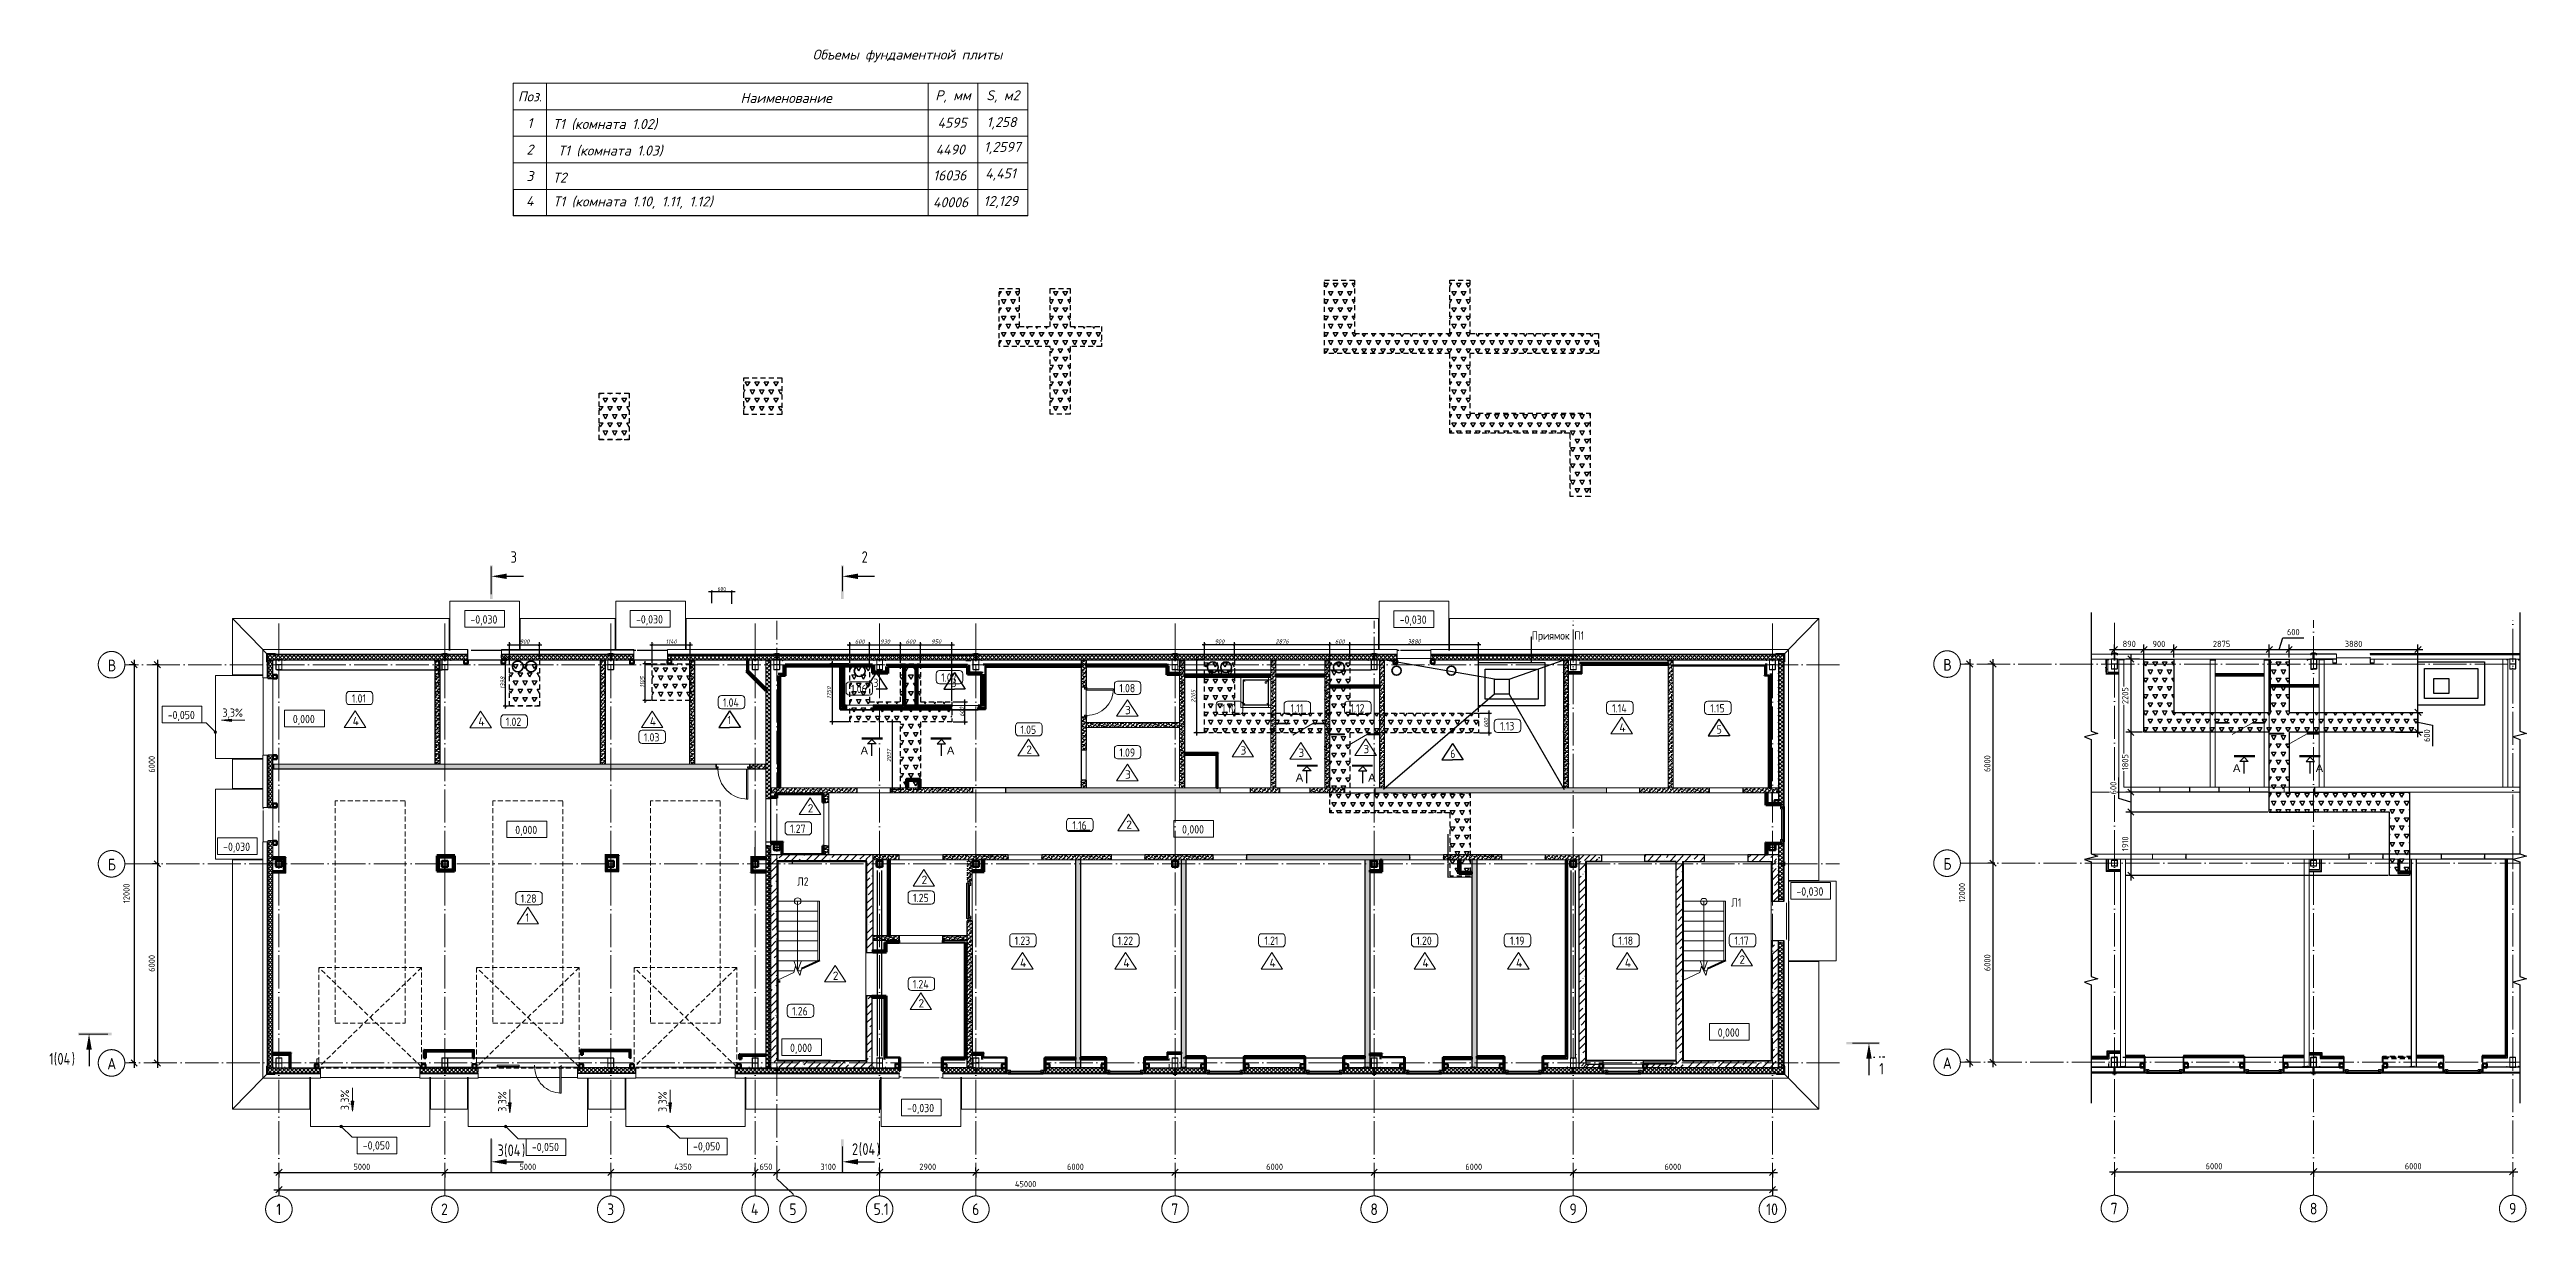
# Model space of a CAD drawing. Header units: millimetres. Extents: x 2559584 to 2748503, y -688364 to -611007.
# Drawn here: x 2673875 to 2748503, y -646354 to -611007 of the extents above; entities that cross this region are included whole.
import ezdxf
from ezdxf import colors
from ezdxf.entities.mleader import LeaderData, LeaderLine
from ezdxf.enums import TextEntityAlignment as Align
from ezdxf.math import Vec2, Vec3

# ---------------------------------------------------------------- set-up
doc = ezdxf.new("R2010")
doc.units = ezdxf.units.MM
doc.header["$LTSCALE"] = 50
for name, pattern in [('_ШПТ__20_т__2_5__Линия сетки', [25, 20, -2.5, 0, -2.5]), ('_ШТР__3__1_5_', [4.5, 3, -1.5]), ('_ШТР__3__2__Невидимые', [5, 3, -2]), ('CENTER', [50.8, 31.75, -6.35, 6.35, -6.35]), ('GOST2.303 5', [24, 20, -1.5, 1, -1.5]), ('невидимаяX2', [19.05, 12.7, -6.35])]:
    doc.linetypes.add(name, pattern=pattern)
doc.layers.get('Defpoints').update_dxf_attribs({"color": 4})
for name, color, linetype in [('_1-1_ Внутренние стены', 7, 'Continuous'), ('A-FLOR-SIGN', 14, 'Continuous'), ('RAZMER', 1, 'Continuous'), ('размеры дв проемов', 7, 'Continuous'), ('расположение плит', 7, 'Continuous'), ('фундаменты кж', 7, 'Continuous')]:
    doc.layers.add(name, color=color, linetype=linetype)
for name, color, linetype, lineweight in [('___отверстия_пол', 84, 'Continuous', 35), ('A-Wall', 113, 'Continuous', 50), ('G-ANNO-TTLB', 7, 'Continuous', 30), ('Внутренние кромки', 7, 'Continuous', 18), ('Высотные отметки', 7, 'Continuous', 9), ('Марки помещений', 7, 'Continuous', 20), ('Обобщенные модели', 7, 'Continuous', 18), ('Обычные линии', 7, 'Continuous', 40), ('ОСИ', 251, 'CENTER', 18), ('Основные надписи', 7, 'Continuous', 30), ('Перекрытия', 7, 'Continuous', 18), ('Размерные', 45, 'Continuous', 15), ('Размеры', 7, 'Continuous', 9), ('Разрезы', 7, 'Continuous', 9), ('Средние', 142, 'Continuous', 30), ('Стены', 7, 'Continuous', 18), ('Стены разрез', 7, 'Continuous', 30), ('Стены штриховка', 7, 'Continuous', 30), ('Типовые аннотации', 7, 'Continuous', 18), ('Уклоны в точках', 7, 'Continuous', 9), ('Элементы узлов', 7, 'Continuous', 18)]:
    doc.layers.add(name, color=color, linetype=linetype, lineweight=lineweight)
doc.layers.add('Вспомогательные', color=6, linetype='Continuous', plot=False)
for name, color, linetype, lineweight, true_color in [('Двери', 7, 'Continuous', 9, 0x804000), ('Импосты витража', 7, 'Continuous', 9, 0x004080), ('Каркас несущий', 7, 'Continuous', 18, 0x800040), ('Каркас_Импост', 7, 'Continuous', 9, 0x804000), ('Лестницы', 7, 'Continuous', 9, 0x506c76), ('Линии', 7, 'Continuous', 9, 0x00a600), ('Монтажный зазор', 7, 'Continuous', 9, 0x804000), ('Несущие колонны', 7, 'Continuous', 18, 0x800040), ('Ограждение', 7, 'Continuous', 9, 0x408080), ('Окна', 7, 'Continuous', 9, 0x0080c0), ('Отлив', 7, 'Continuous', 9, 0x008080), ('Панель', 7, 'Continuous', 9, 0x804000), ('Поручни', 7, 'Continuous', 9, 0x408080), ('Сантехнические приборы', 7, 'Continuous', 18, 0x0080c0), ('Скрытые грани', 7, 'Continuous', 18, 0x800040)]:
    doc.layers.add(name, color=color, linetype=linetype, lineweight=lineweight, true_color=true_color)
doc.styles.add('_PP_Text Style', font='isocpeur.ttf', dxfattribs={"width": 0.8})
doc.styles.add('GOST 2.304 type A', font='isocpeur.ttf')
doc.styles.add('GOST Common', font='GOST_Common.ttf', dxfattribs={"width": 0.9, "height": 350})
doc.styles.add('GOST Common_1', font='GOST_Common.ttf', dxfattribs={"width": 0.9, "height": 250})
doc.styles.add('GOST Common_2', font='GOST_Common.ttf', dxfattribs={"width": 0.8, "height": 350})
doc.styles.add('M_200', font='arial.ttf')
doc.styles.add('PDF ISOCPEUR Italic', font='isocpeui.ttf')
doc.styles.add('SPDS', font='isocpeui.ttf')
doc.styles.add('ГОСТ 2.304', font='CS_Gost2304.shx')
doc.dimstyles.new('_PP_DIM Style', dxfattribs={"dimtxt": 2.5, "dimasz": 2.5, "dimexe": 1.25, "dimexo": 0.625, "dimtad": 1, "dimdec": 0, "dimrnd": 0.001, "dimtxsty": '_PP_Text Style', "dimblk": 'ARCHTICK', "dimcen": 2.5, "dimdle": 2, "dimadec": 0, "dimazin": 2, "dimtfac": 0.75, "dimtdec": 0, "dimtmove": 0, "dimatfit": 3, "dimfxl": 1, "dimtolj": 1, "dimarcsym": 0})
doc.dimstyles.new('м 50', dxfattribs={"dimscale": 50, "dimtxt": 2, "dimasz": 1.5, "dimexe": 1.5, "dimexo": 0.625, "dimtad": 1, "dimdec": 0, "dimtxsty": 'SPDS', "dimblk": 'ARCHTICK', "dimcen": 2.5, "dimdle": 1.5, "dimclrd": 256, "dimclre": 256, "dimclrt": 256, "dimadec": 0, "dimazin": 0, "dimtfac": 1, "dimtdec": 0, "dimtmove": 1, "dimatfit": 3, "dimldrblk": 'OPEN30', "dimfxl": 1, "dimarcsym": 0})
doc.dimstyles.new('СПДС', dxfattribs={"dimscale": 100, "dimtxt": 2.5, "dimasz": 2.5, "dimexe": 2, "dimexo": 0.625, "dimgap": 1, "dimtad": 1, "dimdec": 0, "dimtxsty": 'ГОСТ 2.304', "dimblk": 'OBLIQUE', "dimblk1": 'OBLIQUE', "dimblk2": 'OBLIQUE', "dimcen": 2.5, "dimdle": 2, "dimadec": 0, "dimazin": 2, "dimtfac": 0.75, "dimtdec": 4, "dimtmove": 1, "dimatfit": 3, "dimfxl": 1, "dimtfill": 1, "dimtolj": 1, "dimarcsym": 1})
pattern_1 = [(45, (2709089.83, -641501.36), (-106.066, 106.066), [])]
pattern_2 = [(45, (0, 0), (-106.066, 106.066), [])]
pattern_3 = [(360, (2428.58, -268.75), (3, 300), [3, -300]), (10, (2524.58, -262.75), (-49.14003, 295.96327), [3, -300]), (20, (2470.58, -196.75), (-99.786965, 282.933847), [3, -300]), (30, (2536.58, -148.75), (-147.401924, 261.30762), [3, -300]), (40, (2458.58, -130.75), (-190.53815, 231.741696), [3, -300]), (50, (2482.58, -58.75), (-227.88497, 195.134416), [3, -300]), (60, (2440.58, -4.75), (-258.30762, 152.598076), [3, -300]), (70, (2536.58, -10.75), (-280.881726, 105.42512), [3, -300]), (80, (2608.58, 1.25), (-294.92138, 55.048877), [3, -300]), (90, (2644.58, -70.75), (-300, 3), [3, -300]), (100, (2704.58, -76.75), (-295.96327, -49.14003), [3, -300]), (110, (2704.58, -184.75), (-282.933847, -99.786965), [3, -300]), (120, (2650.58, -220.75), (-261.30762, -147.401924), [3, -300]), (130, (2566.58, -202.75), (-231.741696, -190.53815), [3, -300]), (140, (2620.58, -148.75), (-195.134416, -227.88497), [3, -300]), (150, (2566.58, -94.75), (-152.598076, -258.30762), [3, -300]), (160, (2692.58, -262.75), (-105.42512, -280.881726), [3, -300])]
pattern_4 = [(2e-15, (2428.58, -268.75), (3, 300), [3, -300]), (10, (2524.58, -262.75), (-49.14003, 295.96327), [3, -300]), (20, (2470.58, -196.75), (-99.786965, 282.933847), [3, -300]), (30, (2536.58, -148.75), (-147.401924, 261.30762), [3, -300]), (40, (2458.58, -130.75), (-190.53815, 231.741696), [3, -300]), (50, (2482.58, -58.75), (-227.88497, 195.134416), [3, -300]), (60, (2440.58, -4.75), (-258.30762, 152.598076), [3, -300]), (70, (2536.58, -10.75), (-280.881726, 105.42512), [3, -300]), (80, (2608.58, 1.25), (-294.92138, 55.048877), [3, -300]), (90, (2644.58, -70.75), (-300, 3), [3, -300]), (100, (2704.58, -76.75), (-295.96327, -49.14003), [3, -300]), (110, (2704.58, -184.75), (-282.933847, -99.786965), [3, -300]), (120, (2650.58, -220.75), (-261.30762, -147.401924), [3, -300]), (130, (2566.58, -202.75), (-231.741696, -190.53815), [3, -300]), (140, (2620.58, -148.75), (-195.134416, -227.88497), [3, -300]), (150, (2566.58, -94.75), (-152.598076, -258.30762), [3, -300]), (160, (2692.58, -262.75), (-105.42512, -280.881726), [3, -300])]
pattern_5 = [(360, (2428.58, -268.75), (3, 300), [3, -300]), (10, (2524.58, -262.75), (-49.14003, 295.96327), [3, -300]), (20, (2470.58, -196.75), (-99.786965, 282.933847), [3, -300]), (30, (2536.58, -148.75), (-147.401924, 261.30762), [3, -300]), (40, (2458.58, -130.75), (-190.53815, 231.741696), [3, -300]), (50, (2482.58, -58.75), (-227.88497, 195.134416), [3, -300]), (60, (2440.58, -4.75), (-258.30762, 152.598076), [3, -300]), (70, (2536.58, -10.75), (-280.881726, 105.42512), [3, -300]), (80, (2608.58, 1.25), (-294.92138, 55.048877), [3, -300]), (90, (2644.58, -70.75), (-300, 3), [3, -300]), (100, (2704.58, -76.75), (-295.96327, -49.14003), [3, -300]), (110, (2704.58, -184.75), (-282.933847, -99.786965), [3, -300]), (120, (2650.58, -220.75), (-261.30762, -147.401924), [3, -300]), (130, (2566.58, -202.75), (-231.741696, -190.53815), [3, -300]), (140, (2620.58, -148.75), (-195.134416, -227.88497), [3, -300]), (150, (2566.58, -94.75), (-152.598076, -258.30762), [3, -300]), (160, (2692.58, -262.75), (-105.42512, -280.881726), [3, -300])]
pattern_6 = [(2e-15, (12, 6), (3, 300), [3, -300]), (10, (108, 12), (-49.14003, 295.96327), [3, -300]), (20, (54, 78), (-99.786965, 282.933847), [3, -300]), (30, (120, 126), (-147.401924, 261.30762), [3, -300]), (40, (42, 144), (-190.53815, 231.741696), [3, -300]), (50, (66, 216), (-227.88497, 195.134416), [3, -300]), (60, (24, 270), (-258.30762, 152.598076), [3, -300]), (70, (120, 264), (-280.881726, 105.42512), [3, -300]), (80, (192, 276), (-294.92138, 55.048877), [3, -300]), (90, (228, 204), (-300, 3), [3, -300]), (100, (288, 198), (-295.96327, -49.14003), [3, -300]), (110, (288, 90), (-282.933847, -99.786965), [3, -300]), (120, (234, 54), (-261.30762, -147.401924), [3, -300]), (130, (150, 72), (-231.741696, -190.53815), [3, -300]), (140, (204, 126), (-195.134416, -227.88497), [3, -300]), (150, (150, 180), (-152.598076, -258.30762), [3, -300]), (160, (276, 12), (-105.42512, -280.881726), [3, -300])]
pattern_7 = [(360, (12, 6), (3, 300), [3, -300]), (10, (108, 12), (-49.14003, 295.96327), [3, -300]), (20, (54, 78), (-99.786965, 282.933847), [3, -300]), (30, (120, 126), (-147.401924, 261.30762), [3, -300]), (40, (42, 144), (-190.53815, 231.741696), [3, -300]), (50, (66, 216), (-227.88497, 195.134416), [3, -300]), (60, (24, 270), (-258.30762, 152.598076), [3, -300]), (70, (120, 264), (-280.881726, 105.42512), [3, -300]), (80, (192, 276), (-294.92138, 55.048877), [3, -300]), (90, (228, 204), (-300, 3), [3, -300]), (100, (288, 198), (-295.96327, -49.14003), [3, -300]), (110, (288, 90), (-282.933847, -99.786965), [3, -300]), (120, (234, 54), (-261.30762, -147.401924), [3, -300]), (130, (150, 72), (-231.741696, -190.53815), [3, -300]), (140, (204, 126), (-195.134416, -227.88497), [3, -300]), (150, (150, 180), (-152.598076, -258.30762), [3, -300]), (160, (276, 12), (-105.42512, -280.881726), [3, -300])]
pattern_8 = [(360, (2428.58, -268.75), (3, 300), [3, -300]), (10, (2524.58, -262.75), (-49.14003, 295.96327), [3, -300]), (20, (2470.58, -196.75), (-99.786965, 282.933847), [3, -300]), (30, (2536.58, -148.75), (-147.401924, 261.30762), [3, -300]), (40, (2458.58, -130.75), (-190.53815, 231.741696), [3, -300]), (50, (2482.58, -58.75), (-227.88497, 195.134416), [3, -300]), (60, (2440.58, -4.75), (-258.30762, 152.598076), [3, -300]), (70, (2536.58, -10.75), (-280.881726, 105.42512), [3, -300]), (80, (2608.58, 1.25), (-294.92138, 55.048877), [3, -300]), (90, (2644.58, -70.75), (-300, 3), [3, -300]), (100, (2704.58, -76.75), (-295.96327, -49.14003), [3, -300]), (110, (2704.58, -184.75), (-282.933847, -99.786965), [3, -300]), (120, (2650.58, -220.75), (-261.30762, -147.401924), [3, -300]), (130, (2566.58, -202.75), (-231.741696, -190.53815), [3, -300]), (140, (2620.58, -148.75), (-195.134416, -227.88497), [3, -300]), (150, (2566.58, -94.75), (-152.598076, -258.30762), [3, -300]), (160, (2692.58, -262.75), (-105.42512, -280.881726), [3, -300])]
pattern_9 = [(0, (2428.58, -268.75), (3, 300), [3, -300]), (10, (2524.58, -262.75), (-49.14003, 295.96327), [3, -300]), (20, (2470.58, -196.75), (-99.786965, 282.933847), [3, -300]), (30, (2536.58, -148.75), (-147.401924, 261.30762), [3, -300]), (40, (2458.58, -130.75), (-190.53815, 231.741696), [3, -300]), (50, (2482.58, -58.75), (-227.88497, 195.134416), [3, -300]), (60, (2440.58, -4.75), (-258.30762, 152.598076), [3, -300]), (70, (2536.58, -10.75), (-280.881726, 105.42512), [3, -300]), (80, (2608.58, 1.25), (-294.92138, 55.048877), [3, -300]), (90, (2644.58, -70.75), (-300, 3), [3, -300]), (100, (2704.58, -76.75), (-295.96327, -49.14003), [3, -300]), (110, (2704.58, -184.75), (-282.933847, -99.786965), [3, -300]), (120, (2650.58, -220.75), (-261.30762, -147.401924), [3, -300]), (130, (2566.58, -202.75), (-231.741696, -190.53815), [3, -300]), (140, (2620.58, -148.75), (-195.134416, -227.88497), [3, -300]), (150, (2566.58, -94.75), (-152.598076, -258.30762), [3, -300]), (160, (2692.58, -262.75), (-105.42512, -280.881726), [3, -300])]
pattern_10 = [(0, (12, 6), (3, 300), [3, -300]), (10, (108, 12), (-49.14003, 295.96327), [3, -300]), (20, (54, 78), (-99.786965, 282.933847), [3, -300]), (30, (120, 126), (-147.401924, 261.30762), [3, -300]), (40, (42, 144), (-190.53815, 231.741696), [3, -300]), (50, (66, 216), (-227.88497, 195.134416), [3, -300]), (60, (24, 270), (-258.30762, 152.598076), [3, -300]), (70, (120, 264), (-280.881726, 105.42512), [3, -300]), (80, (192, 276), (-294.92138, 55.048877), [3, -300]), (90, (228, 204), (-300, 3), [3, -300]), (100, (288, 198), (-295.96327, -49.14003), [3, -300]), (110, (288, 90), (-282.933847, -99.786965), [3, -300]), (120, (234, 54), (-261.30762, -147.401924), [3, -300]), (130, (150, 72), (-231.741696, -190.53815), [3, -300]), (140, (204, 126), (-195.134416, -227.88497), [3, -300]), (150, (150, 180), (-152.598076, -258.30762), [3, -300]), (160, (276, 12), (-105.42512, -280.881726), [3, -300])]
pattern_11 = [(45, (-55, 0), (-60.10408, 60.10408), []), (135, (-55, 0), (-60.10408, -60.10408), [])]
pattern_12 = [(45, (55, -1e-10), (-106.066, 106.066), [])]
pattern_13 = [(45, (55, -1e-10), (-60.10408, 60.10408), []), (135, (55, -1e-10), (-60.10408, -60.10408), [])]
pattern_14 = [(45, (0, -30), (-106.066, 106.066), [])]
pattern_15 = [(45, (0, -30), (-60.10408, 60.10408), []), (135, (0, -30), (-60.10408, -60.10408), [])]
pattern_16 = [(45, (0, 25), (-106.066, 106.066), [])]
pattern_17 = [(45, (0, 25), (-60.10408, 60.10408), []), (135, (0, 25), (-60.10408, -60.10408), [])]
pattern_18 = [(45, (-5e-10, -30.07), (-106.066, 106.066), [])]
pattern_19 = [(45, (0, 0), (-224.5064, 224.5064), []), (45, (224.5, 0), (-224.5064, 224.5064), [396.875, -79.375, 3.353, -76.022])]
pattern_20 = [(0, (-2685012.86, 641277.1), (3, 300), [3, -300]), (10, (-2684916.86, 641283.1), (-49.14003, 295.96327), [3, -300]), (20, (-2684970.86, 641349.1), (-99.786965, 282.933847), [3, -300]), (30, (-2684904.86, 641397.1), (-147.401924, 261.30762), [3, -300]), (40, (-2684982.86, 641415.1), (-190.53815, 231.741696), [3, -300]), (50, (-2684958.86, 641487.1), (-227.88497, 195.134416), [3, -300]), (60, (-2685000.86, 641541.1), (-258.30762, 152.598076), [3, -300]), (70, (-2684904.86, 641535.1), (-280.881726, 105.42512), [3, -300]), (80, (-2684832.86, 641547.1), (-294.92138, 55.048877), [3, -300]), (90, (-2684796.86, 641475.1), (-300, 3), [3, -300]), (100, (-2684736.86, 641469.1), (-295.96327, -49.14003), [3, -300]), (110, (-2684736.86, 641361.1), (-282.933847, -99.786965), [3, -300]), (120, (-2684790.86, 641325.1), (-261.30762, -147.401924), [3, -300]), (130, (-2684874.86, 641343.1), (-231.741696, -190.53815), [3, -300]), (140, (-2684820.86, 641397.1), (-195.134416, -227.88497), [3, -300]), (150, (-2684874.86, 641451.1), (-152.598076, -258.30762), [3, -300]), (160, (-2684748.86, 641283.1), (-105.42512, -280.881726), [3, -300])]

msp = doc.modelspace()

# ---------------------------------------------------------------- texts
at = {"color": 7, "linetype": 'Continuous', "lineweight": 0, "char_height": 300, "style": 'PDF ISOCPEUR Italic'}
for s, insert, attachment_point in [('\\A1;\\pxqc;Объемы фундаментной плиты', (2696865.9, -611199.9), 4), ('\\A1;\\pxqc;Поз.', (2688347.2, -612421.5), 5), ('\\A1;\\pxqc;Наименование ', (2694597.2, -612466.4), 4), ('\\A1;Р, мм', (2701097.2, -612421.5), 5), ('\\A1;\\pxqc;S, м2', (2702597.2, -612421.5), 5), ('\\A1;\\pxqc;1', (2688347.2, -613221.5), 5), ('\\A1;\\pxqc;4595', (2701069, -613213.5), 5), ('\\A1;\\pxqc;1,258', (2702559.8, -613228.7), 5), ('\\A1;\\pxqc;2', (2688347.2, -614021.5), 5), ('\\A1; Т1 (комната 1.03)', (2689002.7, -614066.4), 4), ('\\A1;\\pxqc;4490', (2701012.6, -614022.4), 5), ('\\A1;\\pxqc;1,2597', (2702582, -613976.7), 5), ('\\A1;\\pxqc;3', (2688347.2, -614821.5), 5), ('\\A1;\\pxqc;16036', (2700997.2, -614801), 5), ('\\A1;\\pxqc;4,451', (2702528.7, -614775.6), 5), ('\\A1;\\pxqc;4', (2688343.3, -615575.4), 5), ('\\A1; Т1 (комната 1.10, 1.11, 1.12)', (2688856.8, -615621.5), 4), ('\\A1;\\pxqc;40006', (2701022.5, -615610.5), 5), ('\\A1;\\pxqc;12,129', (2702533.6, -615605.4), 5)]:
    msp.add_mtext(s, dxfattribs=dict(at, insert=insert, attachment_point=attachment_point))
at = {"color": 7, "linetype": 'Continuous', "lineweight": 0, "char_height": 300, "attachment_point": 4, "style": 'PDF ISOCPEUR Italic'}
for s, insert, width in [('\\A1; Т1 (комната 1.02)', (2688847.2, -613266.4), 9905.909), ('\\A1; Т2', (2688847.2, -614866.4), 11121.136)]:
    msp.add_mtext(s, dxfattribs=dict(at, insert=insert, width=width))
at = {"layer": 'A-FLOR-SIGN', "color": 14, "style": 'M_200'}
msp.add_text('А', height=240, dxfattribs=at).set_placement((2742264.7, -632663.2), align=Align.MIDDLE_CENTER)
at = {"layer": 'ОСИ', "char_height": 350, "attachment_point": 1, "style": 'GOST Common'}
for s, insert, width in [('\\fGOST Common|b0|i0|c204|p34|;\\W.9;В', (2730934, -629373.8), 310.253), ('\\fGOST Common|b0|i0|c204|p34|;\\W.9;Б', (2730934, -635373.8), 310.253), ('\\fGOST Common|b0|i0|c204|p34|;\\W.9;А', (2730919.1, -641373.8), 346.329), ('\\fGOST Common|b0|i0|c204|p34|;\\W.9;7', (2735976, -645761.8), 274.177), ('\\fGOST Common|b0|i0|c204|p34|;\\W.9;8', (2741976, -645761.8), 274.177), ('\\fGOST Common|b0|i0|c204|p34|;\\W.9;9', (2747976, -645761.8), 274.177)]:
    msp.add_mtext(s, dxfattribs=dict(at, insert=insert, width=width))

# ---------------------------------------------------------------- blocks, each defined once
blk = doc.blocks.new('102_Окно_1Створка_Ф_ГОСТ23166-99 - 1160х1750_1170_h-1445330-_О__L1_0_000_')
at = {"layer": 'Каркас_Импост', "color": 7, "lineweight": 18}
for p, q in [((-638.1, 475), (-638.1, 405)), ((-638.1, 475), (-603.1, 475)), ((-638.1, 405), (-603.1, 405)), ((-618.1, 475), (-538.1, 475)), ((-618.1, 405), (-618.1, 475)), ((-618.1, 475), (-538.1, 475)), ((-618.1, 405), (-618.1, 475)), ((-538.1, 405), (-618.1, 405)), ((-578.1, 405), (-618.1, 405)), ((-578.1, 385), (-578.1, 455)), ((-578.1, 455), (-498.1, 455)), ((-498.1, 385), (-578.1, 385)), ((-538.1, 475), (-538.1, 405)), ((-538.1, 475), (-538.1, 455)), ((-538.1, 440), (461.9, 440)), ((-498.1, 455), (-498.1, 385)), ((-498.1, 420), (421.9, 420)), ((421.9, 455), (421.9, 385)), ((501.9, 455), (421.9, 455)), ((421.9, 385), (501.9, 385)), ((541.9, 475), (461.9, 475)), ((461.9, 475), (461.9, 405)), ((461.9, 475), (461.9, 455)), ((541.9, 475), (461.9, 475)), ((461.9, 405), (541.9, 405)), ((501.9, 385), (501.9, 455)), ((541.9, 405), (501.9, 405)), ((561.9, 475), (526.9, 475)), ((561.9, 405), (526.9, 405)), ((541.9, 405), (541.9, 475)), ((541.9, 405), (541.9, 475)), ((561.9, 475), (561.9, 405))]:
    blk.add_line(p, q, dxfattribs=at)
at = {"layer": 'Отлив', "color": 7}
for p, q in [((491.9, 510), (-568.1, 510)), ((-568.1, 510), (-568.1, 475)), ((-568.1, 475), (491.9, 475)), ((491.9, 475), (491.9, 510))]:
    blk.add_line(p, q, dxfattribs=at)
blk = doc.blocks.new('243_КолоннаНесущая_Труба_ГОСТ 30245-2003 - 120x120x5-1251786-_О__L1_0_000_')
at = {"layer": 'Несущие колонны', "color": 7, "lineweight": 40}
for p, q in [((-60, 51), (-60, -51)), ((-55, -51), (-55, 51)), ((51, 60), (-51, 60)), ((-51, 55), (51, 55)), ((55, 51), (55, -51)), ((60, -51), (60, 51)), ((51, -55), (-51, -55)), ((-51, -60), (51, -60))]:
    blk.add_line(p, q, dxfattribs=at)
for centre, radius, start, end in [((-51, 51), 9, 90, 180), ((-51, 51), 4, 90, 180), ((51, 51), 9, 0, 90), ((51, 51), 4, 0, 90), ((-51, -51), 9, 180, 270), ((-51, -51), 4, 180, 270), ((51, -51), 9, 270, 360), ((51, -51), 4, 270, 0)]:
    blk.add_arc(centre, radius, start, end, dxfattribs=at)
blk = doc.blocks.new('190_ФЭ_Стена_Стык вертикальный - ФЭ-C1_110-1292203-_О__L1_0_000_')
at = {"layer": 'Обобщенные модели', "lineweight": 9}
h = blk.add_hatch(dxfattribs=at)
h.set_pattern_fill('FP_4', color=256, style=0, pattern_type=2)
h.set_pattern_definition(pattern_2)
h.paths.add_polyline_path([(27055, -295), (27072, -278), (27072, -277), (27055, -294), (26945, -294), (26928, -277), (26928, -278), (26945, -295)], flags=0)
h.paths.add_polyline_path([(27097, -276), (27098, -275), (27088, -276)], flags=0)
h.paths.add_polyline_path([(26912, -276), (26912, -275), (26903, -276)], flags=0)
at = {"layer": 'Обобщенные модели', "lineweight": 40}
for p, q in [((26912, -275), (26902, -275)), ((26902, -275), (26902, -278)), ((26902, -278), (26928, -278)), ((26903, -277), (26903, -276)), ((26903, -276), (26912, -276)), ((26928, -277), (26903, -277)), ((26912, -276), (26912, -275)), ((26945, -294), (26928, -277)), ((26928, -278), (26945, -295)), ((27055, -294), (26945, -294)), ((26945, -295), (27055, -295)), ((27072, -277), (27055, -294)), ((27055, -295), (27072, -278)), ((27097, -277), (27072, -277)), ((27072, -278), (27098, -278)), ((27098, -275), (27088, -275)), ((27088, -275), (27088, -276)), ((27088, -276), (27097, -276)), ((27097, -276), (27097, -277)), ((27098, -278), (27098, -275))]:
    blk.add_line(p, q, dxfattribs=at)
blk = doc.blocks.new('190_ФЭ_Стена_Стык вертикальный - ФЭ-C1_110-V7-_О__L1_0_000_')
at = {"layer": 'Обобщенные модели', "lineweight": 9}
h = blk.add_hatch(dxfattribs=at)
h.set_pattern_fill('FP_4', color=256, style=0, pattern_type=2)
h.set_pattern_definition(pattern_2)
h.paths.add_polyline_path([(33055, -295), (33072, -278), (33072, -277), (33055, -294), (32945, -294), (32928, -277), (32928, -278), (32945, -295)], flags=0)
h.paths.add_polyline_path([(33097, -276), (33098, -275), (33088, -276)], flags=0)
h.paths.add_polyline_path([(32912, -276), (32912, -275), (32903, -276)], flags=0)
at = {"layer": 'Обобщенные модели', "lineweight": 40}
for p, q in [((32912, -275), (32902, -275)), ((32902, -275), (32902, -278)), ((32902, -278), (32928, -278)), ((32903, -277), (32903, -276)), ((32903, -276), (32912, -276)), ((32928, -277), (32903, -277)), ((32912, -276), (32912, -275)), ((32945, -294), (32928, -277)), ((32928, -278), (32945, -295)), ((33055, -294), (32945, -294)), ((32945, -295), (33055, -295)), ((33072, -277), (33055, -294)), ((33055, -295), (33072, -278)), ((33097, -277), (33072, -277)), ((33072, -278), (33098, -278)), ((33098, -275), (33088, -275)), ((33088, -275), (33088, -276)), ((33088, -276), (33097, -276)), ((33097, -276), (33097, -277)), ((33098, -278), (33098, -275))]:
    blk.add_line(p, q, dxfattribs=at)
blk = doc.blocks.new('190_ФЭ_Стена_Стык вертикальный - ФЭ-C1_110-V9-_О__L1_0_000_')
at = {"layer": 'Обобщенные модели', "lineweight": 9}
h = blk.add_hatch(dxfattribs=at)
h.set_pattern_fill('FP_7', color=256, style=0, pattern_type=2)
h.set_pattern_definition(pattern_2)
h.paths.add_polyline_path([(33098, 12275), (33097, 12276), (33088, 12275)], flags=0)
h.paths.add_polyline_path([(32912, 12275), (32912, 12276), (32902, 12275)], flags=0)
h.paths.add_polyline_path([(33097, 12277), (33098, 12278), (33072, 12278), (33055, 12295), (32945, 12295), (32928, 12278), (32928, 12277), (32945, 12294), (33055, 12294), (33072, 12277)], flags=0)
at = {"layer": 'Обобщенные модели', "lineweight": 40}
for p, q in [((32928, 12278), (32902, 12278)), ((32902, 12278), (32902, 12275)), ((32902, 12275), (32912, 12275)), ((32903, 12276), (32903, 12277)), ((32903, 12277), (32928, 12277)), ((32912, 12276), (32903, 12276)), ((32912, 12275), (32912, 12276)), ((32945, 12295), (32928, 12278)), ((32928, 12277), (32945, 12294)), ((33055, 12295), (32945, 12295)), ((32945, 12294), (33055, 12294)), ((33072, 12278), (33055, 12295)), ((33055, 12294), (33072, 12277)), ((33098, 12278), (33072, 12278)), ((33072, 12277), (33097, 12277)), ((33097, 12276), (33088, 12276)), ((33088, 12276), (33088, 12275)), ((33088, 12275), (33098, 12275)), ((33097, 12277), (33097, 12276)), ((33098, 12275), (33098, 12278))]:
    blk.add_line(p, q, dxfattribs=at)
blk = doc.blocks.new('190_ФЭ_Стена_Стык вертикальный - ФЭ-C1_110-V10-_О__L1_0_000_')
at = {"layer": 'Обобщенные модели', "lineweight": 9}
h = blk.add_hatch(dxfattribs=at)
h.set_pattern_fill('FP_7', color=256, style=0, pattern_type=2)
h.set_pattern_definition(pattern_2)
h.paths.add_polyline_path([(26912, 12275), (26912, 12276), (26902, 12275)], flags=0)
h.paths.add_polyline_path([(27098, 12275), (27097, 12276), (27088, 12275)], flags=0)
h.paths.add_polyline_path([(27097, 12277), (27098, 12278), (27072, 12278), (27055, 12295), (26945, 12295), (26928, 12278), (26928, 12277), (26945, 12294), (27055, 12294), (27072, 12277)], flags=0)
at = {"layer": 'Обобщенные модели', "lineweight": 40}
for p, q in [((26928, 12278), (26902, 12278)), ((26902, 12278), (26902, 12275)), ((26902, 12275), (26912, 12275)), ((26903, 12276), (26903, 12277)), ((26903, 12277), (26928, 12277)), ((26912, 12276), (26903, 12276)), ((26912, 12275), (26912, 12276)), ((26945, 12295), (26928, 12278)), ((26928, 12277), (26945, 12294)), ((27055, 12295), (26945, 12295)), ((26945, 12294), (27055, 12294)), ((27072, 12278), (27055, 12295)), ((27055, 12294), (27072, 12277)), ((27098, 12278), (27072, 12278)), ((27072, 12277), (27097, 12277)), ((27097, 12276), (27088, 12276)), ((27088, 12276), (27088, 12275)), ((27088, 12275), (27098, 12275)), ((27097, 12277), (27097, 12276)), ((27098, 12275), (27098, 12278))]:
    blk.add_line(p, q, dxfattribs=at)
blk = doc.blocks.new('Ось сетки - Круг_Ø8 мм-6577-_О__L1_0_000_')
at = {"layer": 'ОСИ', "lineweight": 20}
for start, end in [(360, 180), (180, 360)]:
    blk.add_arc((0, 0), 4, start, end, dxfattribs=at)
blk = doc.blocks.new('к3')
at = {"color": 0, "linetype": 'ByBlock', "lineweight": -2, "ltscale": 200}
for p, q in [((4147418, 542806), (4147418, 542828)), ((4147418, 542806), (4147421, 542806)), ((4147421, 542806), (4147421, 542828)), ((4147426, 542836), (4147505, 542836)), ((4147426, 542833), (4147505, 542833)), ((4147510, 542828), (4147510, 542544)), ((4147513, 542828), (4147513, 542544)), ((4147594, 542544), (4147594, 542567)), ((4147594, 542567), (4147597, 542567)), ((4147597, 542544), (4147597, 542567)), ((4147599, 542544), (4147599, 542567)), ((4147602, 542567), (4147599, 542567)), ((4147602, 542544), (4147602, 542567)), ((4147683, 542828), (4147683, 542544)), ((4147686, 542828), (4147686, 542544)), ((4147770, 542836), (4147691, 542836)), ((4147770, 542833), (4147691, 542833)), ((4147775, 542806), (4147775, 542828)), ((4147778, 542806), (4147775, 542806)), ((4147778, 542806), (4147778, 542828)), ((4147518, 542539), (4147589, 542539)), ((4147518, 542536), (4147589, 542536)), ((4147678, 542539), (4147607, 542539)), ((4147678, 542536), (4147607, 542536))]:
    blk.add_line(p, q, dxfattribs=at)
for centre, radius, start, end in [((4147426, 542828), 8, 90, 180), ((4147426, 542828), 5, 90, 180), ((4147505, 542828), 8, 0, 90), ((4147505, 542828), 5, 0, 90), ((4147691, 542828), 8, 90, 180), ((4147691, 542828), 5, 90, 180), ((4147770, 542828), 8, 0, 90), ((4147770, 542828), 5, 0, 90), ((4147518, 542544), 8, 180, 270), ((4147518, 542544), 5, 180, 270), ((4147589, 542544), 8, 270, 0), ((4147589, 542544), 5, 270, 0), ((4147607, 542544), 8, 180, 270), ((4147607, 542544), 5, 180, 270), ((4147678, 542544), 5, 270, 0), ((4147678, 542544), 8, 270, 0)]:
    blk.add_arc(centre, radius, start, end, dxfattribs=at)
at = {"layer": 'Вспомогательные', "color": 0, "ltscale": 10}
for p, q in [((4147690, 542836), (4147505, 542836)), ((4147683, 542686), (4147513, 542686))]:
    blk.add_line(p, q, dxfattribs=at)
blk = doc.blocks.new('*U399')
at = {"layer": 'RAZMER'}
blk.add_lwpolyline([(0, 293.3), (0, 221.8), (4, 220.3), (-4, 218.3), (0, 216.8), (0, 147.9), (4, 146.4), (-4, 144.4), (0, 142.9), (0, 73.9), (4, 72.4), (-4, 70.4), (0, 68.9), (0, -2.5)], dxfattribs=at)
blk = doc.blocks.new('_Oblique')
at = {"color": 0, "linetype": 'ByBlock', "lineweight": -2}
blk.add_line((-0.5, -0.5), (0.5, 0.5), dxfattribs=at)
blk = doc.blocks.new('*D359')
at = {"layer": 'Defpoints', "color": 0, "ltscale": 75, "transparency": 16777216}
for p in [(2744511, -630981), (2745235, -630981), (2744511, -631581)]:
    blk.add_point(p, dxfattribs=at)
at = {"layer": 'Размеры', "color": 0, "lineweight": -2, "ltscale": 75, "transparency": 16777216}
for p, q in [((2744558, -630981), (2745385, -630981)), ((2745235, -631731), (2745235, -630831)), ((2745235, -631281), (2745673, -631368)), ((2744558, -631581), (2745385, -631581)), ((2745673, -631368), (2745673, -632000))]:
    blk.add_line(p, q, dxfattribs=at)
at = {"layer": 'Размеры', "color": 0, "lineweight": -2, "ltscale": 75, "transparency": 16777216, "xscale": 187.5, "yscale": 187.5, "zscale": 187.5, "rotation": 90}
blk.add_blockref('_Oblique', (2745235, -630981), dxfattribs=at)
at = {"layer": 'Размеры', "color": 0, "ltscale": 75, "transparency": 16777216, "insert": (2745505, -631684), "char_height": 187.5, "attachment_point": 5, "rotation": 90, "style": 'ГОСТ 2.304', "bg_fill": 3, "box_fill_scale": 1.1, "bg_fill_color": 256, "bg_fill_true_color": 13158600, "bg_fill_transparency": 0}
blk.add_mtext('\\A1;600', dxfattribs=at)
at = {"layer": 'Размеры', "color": 0, "lineweight": -2, "ltscale": 75, "transparency": 16777216, "xscale": 187.5, "yscale": 187.5, "zscale": 187.5, "rotation": 270}
blk.add_blockref('_Oblique', (2745235, -631581), dxfattribs=at)
blk = doc.blocks.new('*D360')
at = {"layer": 'Defpoints', "color": 0, "ltscale": 75, "transparency": 16777216}
for p in [(2736090, -629455), (2736980, -629455)]:
    blk.add_point(p, dxfattribs=at)
at = {"layer": 'Размеры', "color": 0, "lineweight": -2, "ltscale": 75, "transparency": 16777216}
for p, q in [((2735940, -629086), (2737130, -629086)), ((2736090, -629408), (2736090, -628936)), ((2736980, -629408), (2736980, -628936))]:
    blk.add_line(p, q, dxfattribs=at)
at = {"layer": 'Размеры', "color": 0, "lineweight": -2, "ltscale": 75, "transparency": 16777216, "xscale": 187.5, "yscale": 187.5, "zscale": 187.5, "rotation": 180}
blk.add_blockref('_Oblique', (2736090, -629086), dxfattribs=at)
at = {"layer": 'Размеры', "color": 0, "lineweight": -2, "ltscale": 75, "transparency": 16777216, "xscale": 187.5, "yscale": 187.5, "zscale": 187.5}
blk.add_blockref('_Oblique', (2736980, -629086), dxfattribs=at)
at = {"layer": 'Размеры', "color": 0, "ltscale": 75, "transparency": 16777216, "insert": (2736535, -628918), "char_height": 187.5, "attachment_point": 5, "style": 'ГОСТ 2.304', "bg_fill": 3, "box_fill_scale": 1.1, "bg_fill_color": 256, "bg_fill_true_color": 13158600, "bg_fill_transparency": 0}
blk.add_mtext('\\A1;890', dxfattribs=at)
at = {"layer": 'Defpoints', "color": 0, "ltscale": 75, "transparency": 16777216}
blk.add_point((2736980, -629086), dxfattribs=at)
blk = doc.blocks.new('*D361')
at = {"layer": 'Размеры', "color": 0, "lineweight": -2, "ltscale": 75, "transparency": 16777216}
for p, q in [((2736830, -629088), (2738030, -629088)), ((2736980, -629327), (2736980, -628938)), ((2737880, -629331), (2737880, -628938))]:
    blk.add_line(p, q, dxfattribs=at)
at = {"layer": 'Размеры', "color": 0, "lineweight": -2, "ltscale": 75, "transparency": 16777216, "xscale": 187.5, "yscale": 187.5, "zscale": 187.5, "rotation": 180}
blk.add_blockref('_Oblique', (2736980, -629088), dxfattribs=at)
at = {"layer": 'Размеры', "color": 0, "lineweight": -2, "ltscale": 75, "transparency": 16777216, "xscale": 187.5, "yscale": 187.5, "zscale": 187.5}
blk.add_blockref('_Oblique', (2737880, -629088), dxfattribs=at)
at = {"layer": 'Размеры', "color": 0, "ltscale": 75, "transparency": 16777216, "insert": (2737430, -628919), "char_height": 187.5, "attachment_point": 5, "style": 'ГОСТ 2.304', "bg_fill": 3, "box_fill_scale": 1.1, "bg_fill_color": 256, "bg_fill_true_color": 13158600, "bg_fill_transparency": 0}
blk.add_mtext('\\A1;900', dxfattribs=at)
at = {"layer": 'Defpoints', "color": 0, "ltscale": 75, "transparency": 16777216}
for p in [(2737880, -629088), (2736980, -629374), (2737880, -629378)]:
    blk.add_point(p, dxfattribs=at)
blk = doc.blocks.new('*D362')
at = {"layer": 'Defpoints', "color": 0, "ltscale": 75, "transparency": 16777216}
for p in [(2740755, -629088), (2737880, -629378), (2740755, -629376)]:
    blk.add_point(p, dxfattribs=at)
at = {"layer": 'Размеры', "color": 0, "lineweight": -2, "ltscale": 75, "transparency": 16777216}
for p, q in [((2737730, -629088), (2740905, -629088)), ((2737880, -629331), (2737880, -628938)), ((2740755, -629329), (2740755, -628938))]:
    blk.add_line(p, q, dxfattribs=at)
at = {"layer": 'Размеры', "color": 0, "lineweight": -2, "ltscale": 75, "transparency": 16777216, "xscale": 187.5, "yscale": 187.5, "zscale": 187.5, "rotation": 180}
blk.add_blockref('_Oblique', (2737880, -629088), dxfattribs=at)
at = {"layer": 'Размеры', "color": 0, "lineweight": -2, "ltscale": 75, "transparency": 16777216, "xscale": 187.5, "yscale": 187.5, "zscale": 187.5}
blk.add_blockref('_Oblique', (2740755, -629088), dxfattribs=at)
at = {"layer": 'Размеры', "color": 0, "ltscale": 75, "transparency": 16777216, "insert": (2739317, -628919), "char_height": 187.5, "width": 660.71, "attachment_point": 5, "style": 'ГОСТ 2.304', "bg_fill": 3, "box_fill_scale": 1.1, "bg_fill_color": 256, "bg_fill_true_color": 13158600, "bg_fill_transparency": 0}
blk.add_mtext('\\A1;2875', dxfattribs=at)
blk = doc.blocks.new('*D363')
at = {"layer": 'Defpoints', "color": 0, "ltscale": 75, "transparency": 16777216}
for p in [(2741355, -629088), (2740755, -629376), (2741355, -629376)]:
    blk.add_point(p, dxfattribs=at)
at = {"layer": 'Размеры', "color": 0, "lineweight": -2, "ltscale": 75, "transparency": 16777216}
for p, q in [((2740605, -629088), (2741505, -629088)), ((2740755, -629329), (2740755, -628938)), ((2741055, -629088), (2741162, -628731)), ((2741162, -628731), (2741794, -628731)), ((2741355, -629329), (2741355, -628938))]:
    blk.add_line(p, q, dxfattribs=at)
at = {"layer": 'Размеры', "color": 0, "lineweight": -2, "ltscale": 75, "transparency": 16777216, "xscale": 187.5, "yscale": 187.5, "zscale": 187.5, "rotation": 180}
blk.add_blockref('_Oblique', (2740755, -629088), dxfattribs=at)
at = {"layer": 'Размеры', "color": 0, "ltscale": 75, "transparency": 16777216, "insert": (2741478, -628563), "char_height": 187.5, "attachment_point": 5, "style": 'ГОСТ 2.304', "bg_fill": 3, "box_fill_scale": 1.1, "bg_fill_color": 256, "bg_fill_true_color": 13158600, "bg_fill_transparency": 0}
blk.add_mtext('\\A1;600', dxfattribs=at)
at = {"layer": 'Размеры', "color": 0, "lineweight": -2, "ltscale": 75, "transparency": 16777216, "xscale": 187.5, "yscale": 187.5, "zscale": 187.5}
blk.add_blockref('_Oblique', (2741355, -629088), dxfattribs=at)
blk = doc.blocks.new('*D364')
at = {"layer": 'Defpoints', "color": 0, "ltscale": 75, "transparency": 16777216}
for p in [(2745235, -629088), (2741355, -629376), (2745235, -631076)]:
    blk.add_point(p, dxfattribs=at)
at = {"layer": 'Размеры', "color": 0, "lineweight": -2, "ltscale": 75, "transparency": 16777216}
for p, q in [((2741205, -629088), (2745385, -629088)), ((2741355, -629329), (2741355, -628938)), ((2745235, -631029), (2745235, -628938))]:
    blk.add_line(p, q, dxfattribs=at)
at = {"layer": 'Размеры', "color": 0, "lineweight": -2, "ltscale": 75, "transparency": 16777216, "xscale": 187.5, "yscale": 187.5, "zscale": 187.5, "rotation": 180}
blk.add_blockref('_Oblique', (2741355, -629088), dxfattribs=at)
at = {"layer": 'Размеры', "color": 0, "lineweight": -2, "ltscale": 75, "transparency": 16777216, "xscale": 187.5, "yscale": 187.5, "zscale": 187.5}
blk.add_blockref('_Oblique', (2745235, -629088), dxfattribs=at)
at = {"layer": 'Размеры', "color": 0, "ltscale": 75, "transparency": 16777216, "insert": (2743295, -628919), "char_height": 187.5, "width": 660.71, "attachment_point": 5, "style": 'ГОСТ 2.304', "bg_fill": 3, "box_fill_scale": 1.1, "bg_fill_color": 256, "bg_fill_true_color": 13158600, "bg_fill_transparency": 0}
blk.add_mtext('\\A1;3880', dxfattribs=at)
blk = doc.blocks.new('*D365')
at = {"layer": 'Defpoints', "color": 0, "ltscale": 75, "transparency": 16777216}
for p in [(2736890, -629374), (2736582, -631581), (2736980, -631581)]:
    blk.add_point(p, dxfattribs=at)
at = {"layer": 'Размеры', "color": 0, "lineweight": -2, "ltscale": 75, "transparency": 16777216}
for p, q in [((2736843, -629374), (2736432, -629374)), ((2736582, -629224), (2736582, -631731)), ((2736933, -631581), (2736432, -631581))]:
    blk.add_line(p, q, dxfattribs=at)
at = {"layer": 'Размеры', "color": 0, "lineweight": -2, "ltscale": 75, "transparency": 16777216, "xscale": 187.5, "yscale": 187.5, "zscale": 187.5}
for p, rotation in [((2736582, -629374), 90), ((2736582, -631581), 270)]:
    blk.add_blockref('_Oblique', p, dxfattribs=dict(at, rotation=rotation))
at = {"layer": 'Размеры', "color": 0, "ltscale": 75, "transparency": 16777216, "insert": (2736413, -630478), "char_height": 187.5, "attachment_point": 5, "rotation": 90, "style": 'ГОСТ 2.304', "bg_fill": 3, "box_fill_scale": 1.1, "bg_fill_color": 256, "bg_fill_true_color": 13158600, "bg_fill_transparency": 0}
blk.add_mtext('\\A1;2205', dxfattribs=at)
blk = doc.blocks.new('*D366')
at = {"layer": 'Defpoints', "color": 0, "ltscale": 75, "transparency": 16777216}
for p in [(2736980, -631581), (2736582, -633386), (2740755, -633386)]:
    blk.add_point(p, dxfattribs=at)
at = {"layer": 'Размеры', "color": 0, "lineweight": -2, "ltscale": 75, "transparency": 16777216}
for p, q in [((2736933, -631581), (2736432, -631581)), ((2736582, -631431), (2736582, -633536)), ((2740708, -633386), (2736432, -633386))]:
    blk.add_line(p, q, dxfattribs=at)
at = {"layer": 'Размеры', "color": 0, "lineweight": -2, "ltscale": 75, "transparency": 16777216, "xscale": 187.5, "yscale": 187.5, "zscale": 187.5}
for p, rotation in [((2736582, -631581), 90), ((2736582, -633386), 270)]:
    blk.add_blockref('_Oblique', p, dxfattribs=dict(at, rotation=rotation))
at = {"layer": 'Размеры', "color": 0, "ltscale": 75, "transparency": 16777216, "insert": (2736413, -632484), "char_height": 187.5, "attachment_point": 5, "rotation": 90, "style": 'ГОСТ 2.304', "bg_fill": 3, "box_fill_scale": 1.1, "bg_fill_color": 256, "bg_fill_true_color": 13158600, "bg_fill_transparency": 0}
blk.add_mtext('\\A1;1805', dxfattribs=at)
blk = doc.blocks.new('*D367')
at = {"layer": 'Defpoints', "color": 0, "ltscale": 75, "transparency": 16777216}
for p in [(2740755, -633386), (2736582, -633986), (2740755, -633986)]:
    blk.add_point(p, dxfattribs=at)
at = {"layer": 'Размеры', "color": 0, "lineweight": -2, "ltscale": 75, "transparency": 16777216}
for p, q in [((2736225, -633579), (2736225, -632947)), ((2736582, -633686), (2736225, -633579)), ((2740708, -633386), (2736432, -633386)), ((2736582, -633236), (2736582, -634136)), ((2740708, -633986), (2736432, -633986))]:
    blk.add_line(p, q, dxfattribs=at)
at = {"layer": 'Размеры', "color": 0, "lineweight": -2, "ltscale": 75, "transparency": 16777216, "xscale": 187.5, "yscale": 187.5, "zscale": 187.5, "rotation": 270}
blk.add_blockref('_Oblique', (2736582, -633986), dxfattribs=at)
at = {"layer": 'Размеры', "color": 0, "ltscale": 75, "transparency": 16777216, "insert": (2736057, -633263), "char_height": 187.5, "attachment_point": 5, "rotation": 90, "style": 'ГОСТ 2.304', "bg_fill": 3, "box_fill_scale": 1.1, "bg_fill_color": 256, "bg_fill_true_color": 13158600, "bg_fill_transparency": 0}
blk.add_mtext('\\A1;600', dxfattribs=at)
at = {"layer": 'Размеры', "color": 0, "lineweight": -2, "ltscale": 75, "transparency": 16777216, "xscale": 187.5, "yscale": 187.5, "zscale": 187.5, "rotation": 90}
blk.add_blockref('_Oblique', (2736582, -633386), dxfattribs=at)
blk = doc.blocks.new('*D368')
at = {"layer": 'Defpoints', "color": 0, "ltscale": 75, "transparency": 16777216}
for p in [(2740755, -633986), (2736582, -635896), (2744380, -635896)]:
    blk.add_point(p, dxfattribs=at)
at = {"layer": 'Размеры', "color": 0, "lineweight": -2, "ltscale": 75, "transparency": 16777216}
for p, q in [((2740708, -633986), (2736432, -633986)), ((2736582, -633836), (2736582, -636046)), ((2744333, -635896), (2736432, -635896))]:
    blk.add_line(p, q, dxfattribs=at)
at = {"layer": 'Размеры', "color": 0, "lineweight": -2, "ltscale": 75, "transparency": 16777216, "xscale": 187.5, "yscale": 187.5, "zscale": 187.5}
for p, rotation in [((2736582, -633986), 90), ((2736582, -635896), 270)]:
    blk.add_blockref('_Oblique', p, dxfattribs=dict(at, rotation=rotation))
at = {"layer": 'Размеры', "color": 0, "ltscale": 75, "transparency": 16777216, "insert": (2736413, -634941), "char_height": 187.5, "attachment_point": 5, "rotation": 90, "style": 'ГОСТ 2.304', "bg_fill": 3, "box_fill_scale": 1.1, "bg_fill_color": 256, "bg_fill_true_color": 13158600, "bg_fill_transparency": 0}
blk.add_mtext('\\A1;1910', dxfattribs=at)
blk = doc.blocks.new('*D371')
at = {"layer": 'Defpoints', "color": 0, "ltscale": 75, "transparency": 16777216}
for p in [(2731829, -629526), (2731729, -641526), (2731829, -641526)]:
    blk.add_point(p, dxfattribs=at)
at = {"layer": 'Размеры', "color": 0, "lineweight": -2, "ltscale": 75, "transparency": 16777216}
for p, q in [((2731782, -629526), (2731579, -629526)), ((2731729, -629376), (2731729, -641676)), ((2731782, -641526), (2731579, -641526))]:
    blk.add_line(p, q, dxfattribs=at)
at = {"layer": 'Размеры', "color": 0, "lineweight": -2, "ltscale": 75, "transparency": 16777216, "xscale": 187.5, "yscale": 187.5, "zscale": 187.5}
for p, rotation in [((2731729, -629526), 90), ((2731729, -641526), 270)]:
    blk.add_blockref('_Oblique', p, dxfattribs=dict(at, rotation=rotation))
at = {"layer": 'Размеры', "color": 0, "ltscale": 75, "transparency": 16777216, "insert": (2731404, -636712), "char_height": 187.5, "width": 218.95, "attachment_point": 1, "rotation": 90, "line_spacing_factor": 1.022761, "style": 'ГОСТ 2.304', "bg_fill": 3, "box_fill_scale": 1.1, "bg_fill_color": 256, "bg_fill_true_color": 13158600, "bg_fill_transparency": 0}
blk.add_mtext('\\A1;12000', dxfattribs=at)
blk = doc.blocks.new('*D372')
at = {"layer": 'Defpoints', "color": 0, "ltscale": 75, "transparency": 16777216}
for p in [(2732529, -629526), (2732429, -635526), (2732529, -635526)]:
    blk.add_point(p, dxfattribs=at)
at = {"layer": 'Размеры', "color": 0, "lineweight": -2, "ltscale": 75, "transparency": 16777216}
for p, q in [((2732482, -629526), (2732279, -629526)), ((2732429, -629376), (2732429, -635676)), ((2732482, -635526), (2732279, -635526))]:
    blk.add_line(p, q, dxfattribs=at)
at = {"layer": 'Размеры', "color": 0, "lineweight": -2, "ltscale": 75, "transparency": 16777216, "xscale": 187.5, "yscale": 187.5, "zscale": 187.5}
for p, rotation in [((2732429, -629526), 90), ((2732429, -635526), 270)]:
    blk.add_blockref('_Oblique', p, dxfattribs=dict(at, rotation=rotation))
at = {"layer": 'Размеры', "color": 0, "ltscale": 75, "transparency": 16777216, "insert": (2732260, -632526), "char_height": 187.5, "width": 186.23, "attachment_point": 5, "rotation": 90, "style": 'ГОСТ 2.304', "bg_fill": 3, "box_fill_scale": 1.1, "bg_fill_color": 256, "bg_fill_true_color": 13158600, "bg_fill_transparency": 0}
blk.add_mtext('\\A1;6000', dxfattribs=at)
blk = doc.blocks.new('*D373')
at = {"layer": 'Defpoints', "color": 0, "ltscale": 75, "transparency": 16777216}
for p in [(2732529, -635526), (2732429, -641526), (2732529, -641526)]:
    blk.add_point(p, dxfattribs=at)
at = {"layer": 'Размеры', "color": 0, "lineweight": -2, "ltscale": 75, "transparency": 16777216}
for p, q in [((2732482, -635526), (2732279, -635526)), ((2732429, -635376), (2732429, -641676)), ((2732482, -641526), (2732279, -641526))]:
    blk.add_line(p, q, dxfattribs=at)
at = {"layer": 'Размеры', "color": 0, "lineweight": -2, "ltscale": 75, "transparency": 16777216, "xscale": 187.5, "yscale": 187.5, "zscale": 187.5}
for p, rotation in [((2732429, -635526), 90), ((2732429, -641526), 270)]:
    blk.add_blockref('_Oblique', p, dxfattribs=dict(at, rotation=rotation))
at = {"layer": 'Размеры', "color": 0, "ltscale": 75, "transparency": 16777216, "insert": (2732260, -638526), "char_height": 187.5, "width": 186.23, "attachment_point": 5, "rotation": 90, "style": 'ГОСТ 2.304', "bg_fill": 3, "box_fill_scale": 1.1, "bg_fill_color": 256, "bg_fill_true_color": 13158600, "bg_fill_transparency": 0}
blk.add_mtext('\\A1;6000', dxfattribs=at)
blk = doc.blocks.new('*D396')
at = {"layer": 'Defpoints', "color": 0, "ltscale": 75, "transparency": 16777216}
for p in [(2736090, -644726), (2742090, -644726), (2742090, -644826)]:
    blk.add_point(p, dxfattribs=at)
at = {"layer": 'Размеры', "color": 0, "lineweight": -2, "ltscale": 75, "transparency": 16777216}
for p, q in [((2736090, -644773), (2736090, -644976)), ((2742090, -644773), (2742090, -644976)), ((2735940, -644826), (2742240, -644826))]:
    blk.add_line(p, q, dxfattribs=at)
at = {"layer": 'Размеры', "color": 0, "lineweight": -2, "ltscale": 75, "transparency": 16777216, "xscale": 187.5, "yscale": 187.5, "zscale": 187.5, "rotation": 180}
blk.add_blockref('_Oblique', (2736090, -644826), dxfattribs=at)
at = {"layer": 'Размеры', "color": 0, "lineweight": -2, "ltscale": 75, "transparency": 16777216, "xscale": 187.5, "yscale": 187.5, "zscale": 187.5}
blk.add_blockref('_Oblique', (2742090, -644826), dxfattribs=at)
at = {"layer": 'Размеры', "color": 0, "ltscale": 75, "transparency": 16777216, "insert": (2739090, -644658), "char_height": 187.5, "width": 186.23, "attachment_point": 5, "style": 'ГОСТ 2.304', "bg_fill": 3, "box_fill_scale": 1.1, "bg_fill_color": 256, "bg_fill_true_color": 13158600, "bg_fill_transparency": 0}
blk.add_mtext('\\A1;6000', dxfattribs=at)
blk = doc.blocks.new('*D397')
at = {"layer": 'Defpoints', "color": 0, "ltscale": 75, "transparency": 16777216}
for p in [(2742090, -644726), (2748090, -644726), (2748090, -644826)]:
    blk.add_point(p, dxfattribs=at)
at = {"layer": 'Размеры', "color": 0, "lineweight": -2, "ltscale": 75, "transparency": 16777216}
for p, q in [((2742090, -644773), (2742090, -644976)), ((2748090, -644773), (2748090, -644976)), ((2741940, -644826), (2748240, -644826))]:
    blk.add_line(p, q, dxfattribs=at)
at = {"layer": 'Размеры', "color": 0, "lineweight": -2, "ltscale": 75, "transparency": 16777216, "xscale": 187.5, "yscale": 187.5, "zscale": 187.5, "rotation": 180}
blk.add_blockref('_Oblique', (2742090, -644826), dxfattribs=at)
at = {"layer": 'Размеры', "color": 0, "lineweight": -2, "ltscale": 75, "transparency": 16777216, "xscale": 187.5, "yscale": 187.5, "zscale": 187.5}
blk.add_blockref('_Oblique', (2748090, -644826), dxfattribs=at)
at = {"layer": 'Размеры', "color": 0, "ltscale": 75, "transparency": 16777216, "insert": (2745090, -644658), "char_height": 187.5, "width": 186.23, "attachment_point": 5, "style": 'ГОСТ 2.304', "bg_fill": 3, "box_fill_scale": 1.1, "bg_fill_color": 256, "bg_fill_true_color": 13158600, "bg_fill_transparency": 0}
blk.add_mtext('\\A1;6000', dxfattribs=at)
blk = doc.blocks.new('_ARCHTICK')
at = {"color": 0, "linetype": 'ByBlock', "const_width": 0.15}
blk.add_lwpolyline([(-0.5, -0.5), (0.5, 0.5)], dxfattribs=at)
blk = doc.blocks.new('*D644')
at = {"lineweight": -2, "transparency": 16777216}
for p, q in [((2692004, -629518), (2691750, -629518)), ((2691825, -630698), (2691825, -629443)), ((2692004, -630623), (2691750, -630623))]:
    blk.add_line(p, q, dxfattribs=at)
at = {"layer": 'Defpoints', "color": 0, "transparency": 16777216}
for p in [(2691825, -629518), (2692035, -629518), (2692035, -630623)]:
    blk.add_point(p, dxfattribs=at)
at = {"lineweight": -2, "transparency": 16777216, "xscale": 75, "yscale": 75, "zscale": 75}
for p, rotation in [((2691825, -629518), 90), ((2691825, -630623), 270)]:
    blk.add_blockref('_ARCHTICK', p, dxfattribs=dict(at, rotation=rotation))
at = {"transparency": 16777216, "insert": (2691732, -630070), "char_height": 125, "attachment_point": 5, "rotation": 90, "style": 'SPDS'}
blk.add_mtext('1105', dxfattribs=at)
blk = doc.blocks.new('_OPEN30')
at = {"color": 0, "linetype": 'ByBlock'}
for p, q in [((-1, 0.27), (0, 0)), ((0, 0), (-1, -0.27)), ((0, 0), (-1, 0))]:
    blk.add_line(p, q, dxfattribs=at)
blk = doc.blocks.new('*D645')
at = {"lineweight": -2, "transparency": 16777216}
for p, q in [((2691960, -628942), (2693250, -628942)), ((2692035, -629487), (2692035, -628867)), ((2693175, -629487), (2693175, -628867))]:
    blk.add_line(p, q, dxfattribs=at)
at = {"layer": 'Defpoints', "color": 0, "transparency": 16777216}
for p in [(2693175, -628942), (2692035, -629518), (2693175, -629518)]:
    blk.add_point(p, dxfattribs=at)
at = {"lineweight": -2, "transparency": 16777216, "xscale": 75, "yscale": 75, "zscale": 75, "rotation": 180}
blk.add_blockref('_ARCHTICK', (2692035, -628942), dxfattribs=at)
at = {"lineweight": -2, "transparency": 16777216, "xscale": 75, "yscale": 75, "zscale": 75}
blk.add_blockref('_ARCHTICK', (2693175, -628942), dxfattribs=at)
at = {"transparency": 16777216, "insert": (2692605, -628848), "char_height": 125, "attachment_point": 5, "style": 'SPDS'}
blk.add_mtext('1140', dxfattribs=at)
blk = doc.blocks.new('*D646')
at = {"lineweight": -2, "transparency": 16777216}
for p, q in [((2687703, -629396), (2687543, -629396)), ((2687618, -630868), (2687618, -629321)), ((2687703, -630793), (2687543, -630793))]:
    blk.add_line(p, q, dxfattribs=at)
at = {"layer": 'Defpoints', "color": 0, "transparency": 16777216}
for p in [(2687618, -629396), (2687735, -629396), (2687735, -630793)]:
    blk.add_point(p, dxfattribs=at)
at = {"lineweight": -2, "transparency": 16777216, "xscale": 75, "yscale": 75, "zscale": 75}
for p, rotation in [((2687618, -629396), 90), ((2687618, -630793), 270)]:
    blk.add_blockref('_ARCHTICK', p, dxfattribs=dict(at, rotation=rotation))
at = {"transparency": 16777216, "insert": (2687524, -630095), "char_height": 125, "attachment_point": 5, "rotation": 90, "style": 'SPDS'}
blk.add_mtext('1398', dxfattribs=at)
blk = doc.blocks.new('*D647')
at = {"lineweight": -2, "transparency": 16777216}
for p, q in [((2687660, -628942), (2688710, -628942)), ((2687735, -629365), (2687735, -628867)), ((2688635, -629365), (2688635, -628867))]:
    blk.add_line(p, q, dxfattribs=at)
at = {"layer": 'Defpoints', "color": 0, "transparency": 16777216}
for p in [(2688635, -628942), (2687735, -629396), (2688635, -629396)]:
    blk.add_point(p, dxfattribs=at)
at = {"lineweight": -2, "transparency": 16777216, "xscale": 75, "yscale": 75, "zscale": 75, "rotation": 180}
blk.add_blockref('_ARCHTICK', (2687735, -628942), dxfattribs=at)
at = {"lineweight": -2, "transparency": 16777216, "xscale": 75, "yscale": 75, "zscale": 75}
blk.add_blockref('_ARCHTICK', (2688635, -628942), dxfattribs=at)
at = {"transparency": 16777216, "insert": (2688185, -628848), "char_height": 125, "attachment_point": 5, "style": 'SPDS'}
blk.add_mtext('900', dxfattribs=at)
blk = doc.blocks.new('243_КолоннаНесущая_Труба_ГОСТ 30245-2003 - 120x120x5-1166357-_О__L1_0_000_')
at = {"layer": 'Несущие колонны', "color": 7, "lineweight": 40}
for p, q in [((-60, 51), (-60, 20)), ((-55, -51), (-55, 51)), ((51, 60), (-51, 60)), ((-51, 55), (51, 55)), ((55, 51), (55, -51)), ((60, -51), (60, 51)), ((51, -55), (-51, -55)), ((-51, -60), (51, -60))]:
    blk.add_line(p, q, dxfattribs=at)
for centre, radius, start, end in [((-51, 51), 9, 90, 180), ((-51, 51), 4, 90, 180), ((51, 51), 9, 0, 90), ((51, 51), 4, 0, 90), ((-51, -51), 9, 180, 270), ((-51, -51), 4, 180, 270), ((51, -51), 4, 270, 0), ((51, -51), 9, 270, 360)]:
    blk.add_arc(centre, radius, start, end, dxfattribs=at)
blk = doc.blocks.new('243_КолоннаНесущая_Труба_ГОСТ 30245-2003 - 120x120x5-V5-_О__L1_0_000_')
at = {"layer": 'Несущие колонны', "color": 7, "lineweight": 40}
for p, q in [((-60, 51), (-60, -51)), ((-55, -51), (-55, 51)), ((51, 60), (-51, 60)), ((-51, 55), (51, 55)), ((55, 51), (55, -51)), ((60, 20), (60, 51)), ((51, -55), (-51, -55)), ((-51, -60), (51, -60))]:
    blk.add_line(p, q, dxfattribs=at)
for centre, radius, start, end in [((-51, 51), 9, 90, 180), ((-51, 51), 4, 90, 180), ((51, 51), 9, 0, 90), ((51, 51), 4, 0, 90), ((-51, -51), 9, 180, 270), ((-51, -51), 4, 180, 270), ((51, -51), 4, 270, 0), ((51, -51), 9, 270, 360)]:
    blk.add_arc(centre, radius, start, end, dxfattribs=at)
blk = doc.blocks.new('243_КолоннаНесущая_Труба_ГОСТ 30245-2003 - 120x120x5-1167948-_О__L1_0_000_')
at = {"layer": 'Несущие колонны', "color": 7, "lineweight": 40}
for p, q in [((-60, 51), (-60, -51)), ((-55, -51), (-55, 51)), ((51, 60), (-51, 60)), ((-51, 55), (51, 55)), ((55, 51), (55, -51)), ((60, -51), (60, 51)), ((51, -55), (-51, -55)), ((-51, -60), (51, -60))]:
    blk.add_line(p, q, dxfattribs=at)
for centre, radius, start, end in [((-51, 51), 9, 90, 180), ((-51, 51), 4, 90, 180), ((51, 51), 9, 0, 90), ((51, 51), 4, 0, 90), ((-51, -51), 9, 180, 270), ((-51, -51), 4, 180, 270), ((51, -51), 9, 270, 360), ((51, -51), 4, 270, 0)]:
    blk.add_arc(centre, radius, start, end, dxfattribs=at)
blk = doc.blocks.new('243_КолоннаНесущая_Труба_ГОСТ 30245-2003 - 120x120x5-1170525-_О__L1_0_000_')
at = {"layer": 'Несущие колонны', "color": 7, "lineweight": 40}
for p, q in [((-60, 51), (-60, -51)), ((-55, -51), (-55, 51)), ((51, 60), (-51, 60)), ((-51, 55), (51, 55)), ((55, 51), (55, -51)), ((60, -51), (60, 51)), ((51, -55), (-51, -55)), ((-51, -60), (51, -60))]:
    blk.add_line(p, q, dxfattribs=at)
for centre, radius, start, end in [((-51, 51), 9, 90, 180), ((-51, 51), 4, 90, 180), ((51, 51), 9, 0, 90), ((51, 51), 4, 0, 90), ((-51, -51), 9, 180, 270), ((-51, -51), 4, 180, 270), ((51, -51), 9, 270, 360), ((51, -51), 4, 270, 0)]:
    blk.add_arc(centre, radius, start, end, dxfattribs=at)
blk = doc.blocks.new('243_КолоннаНесущая_Труба_ГОСТ 30245-2003 - 120x120x5-V6-_О__L1_0_000_')
at = {"layer": 'Несущие колонны', "color": 7, "lineweight": 40}
for p, q in [((-60, 51), (-60, -51)), ((-55, -51), (-55, 51)), ((51, 60), (-51, 60)), ((-51, 55), (51, 55)), ((55, 51), (55, -51)), ((60, -51), (60, 51)), ((51, -55), (-51, -55)), ((-51, -60), (51, -60))]:
    blk.add_line(p, q, dxfattribs=at)
for centre, radius, start, end in [((-51, 51), 9, 90, 180), ((-51, 51), 4, 90, 180), ((51, 51), 9, 0, 90), ((51, 51), 4, 0, 90), ((-51, -51), 9, 180, 270), ((-51, -51), 4, 180, 270), ((51, -51), 4, 270, 0), ((51, -51), 9, 270, 360)]:
    blk.add_arc(centre, radius, start, end, dxfattribs=at)
blk = doc.blocks.new('253_Балка_Труба_ГОСТ 30245-2003 - 120x120x5-1251540-_О__L1_0_000_')
at = {"layer": 'Каркас несущий', "color": 7}
for p, q in [((622, 60), (-552, 60)), ((-552, 51), (-552, 60)), ((-552, -51), (-552, 51)), ((622, 60), (622, 51)), ((622, 51), (622, -51)), ((-552, -60), (-552, -51)), ((-552, -60), (622, -60)), ((622, -51), (622, -60))]:
    blk.add_line(p, q, dxfattribs=at)
at = {"layer": 'Скрытые грани', "color": 7}
for p, q in [((-552, 55), (622, 55)), ((-552, -55), (622, -55))]:
    blk.add_line(p, q, dxfattribs=at)
blk = doc.blocks.new('102_Окно_1Створка_Ф_ГОСТ23166-99 - 1160х1750_1170_h-1445332-_О__L1_0_000_')
at = {"layer": 'Каркас_Импост', "color": 7, "lineweight": 18}
for p, q in [((-638.1, -475), (-638.1, -405)), ((-638.1, -405), (-603.1, -405)), ((-638.1, -475), (-603.1, -475)), ((-538.1, -405), (-618.1, -405)), ((-618.1, -405), (-618.1, -475)), ((-618.1, -405), (-618.1, -475)), ((-578.1, -405), (-618.1, -405)), ((-618.1, -475), (-538.1, -475)), ((-618.1, -475), (-538.1, -475)), ((-498.1, -385), (-578.1, -385)), ((-578.1, -385), (-578.1, -455)), ((-578.1, -455), (-498.1, -455)), ((-538.1, -475), (-538.1, -405)), ((-538.1, -440), (461.9, -440)), ((-538.1, -475), (-538.1, -455)), ((-498.1, -455), (-498.1, -385)), ((-498.1, -420), (421.9, -420)), ((421.9, -455), (421.9, -385)), ((421.9, -385), (501.9, -385)), ((501.9, -455), (421.9, -455)), ((461.9, -405), (541.9, -405)), ((461.9, -475), (461.9, -405)), ((461.9, -475), (461.9, -455)), ((541.9, -475), (461.9, -475)), ((541.9, -475), (461.9, -475)), ((501.9, -385), (501.9, -455)), ((541.9, -405), (501.9, -405)), ((561.9, -405), (526.9, -405)), ((561.9, -475), (526.9, -475)), ((541.9, -405), (541.9, -475)), ((541.9, -405), (541.9, -475)), ((561.9, -475), (561.9, -405))]:
    blk.add_line(p, q, dxfattribs=at)
at = {"layer": 'Отлив', "color": 7}
for p, q in [((491.9, -475), (-568.1, -475)), ((-568.1, -475), (-568.1, -510)), ((-568.1, -510), (491.9, -510)), ((491.9, -510), (491.9, -475))]:
    blk.add_line(p, q, dxfattribs=at)
blk = doc.blocks.new('Ограждение - Ограждение-1239730-_О__L1_0_000_')
at = {"layer": 'Поручни', "color": 7}
for p, q in [((16289, 4875), (16295, 4875)), ((16289, 4875), (16289, 3058)), ((16295, 4875), (16345, 4875)), ((16295, 4875), (16295, 3061)), ((16345, 4875), (16345, 3084))]:
    blk.add_line(p, q, dxfattribs=at)
blk = doc.blocks.new('Ограждение - Ограждение-1240041-_О__L1_0_000_')
at = {"layer": 'Поручни', "color": 7}
for p, q in [((43499, 4875), (43505, 4875)), ((43499, 4875), (43499, 3058)), ((43505, 4875), (43555, 4875)), ((43505, 4875), (43505, 3061)), ((43555, 4875), (43555, 3084))]:
    blk.add_line(p, q, dxfattribs=at)
blk = doc.blocks.new('190_ФЭ_Цоколь_Типовой - ФЭ-Ц1_140х80-1505612-_О__L1_0_000_')
at = {"layer": 'Обобщенные модели', "color": 0}
for p, q in [((-433, 9270), (-415, 9270)), ((-433, 7695), (-433, 9270)), ((-415, 9270), (-295, 9270)), ((-295, 9270), (-281, 9270)), ((-295, 7695), (-295, 9270)), ((-281, 9270), (-278, 9270)), ((-281, 7695), (-281, 9270)), ((-278, 9270), (-275, 9270)), ((-278, 7695), (-278, 9270)), ((-275, 7695), (-275, 9270)), ((-415, 7695), (-433, 7695)), ((-295, 7695), (-415, 7695)), ((-281, 7695), (-295, 7695)), ((-278, 7695), (-281, 7695)), ((-275, 7695), (-278, 7695))]:
    blk.add_line(p, q, dxfattribs=at)
blk = doc.blocks.new('190_ФЭ_Цоколь_Типовой - ФЭ-Ц1_140х80-1285203-_О__L1_0_000_')
at = {"layer": 'Обобщенные модели'}
for p, q in [((-433, 6695), (-415, 6695)), ((-433, -433), (-433, 6695)), ((-415, 6695), (-295, 6695)), ((-295, 6695), (-281, 6695)), ((-295, -65), (-295, 6695)), ((-281, 6695), (-278, 6695)), ((-281, -51), (-281, 6695)), ((-278, 6695), (-275, 6695)), ((-278, -22), (-278, 6695)), ((-275, -22), (-275, 6695)), ((-415, -415), (-433, -433)), ((-295, -295), (-415, -415)), ((-281, -281), (-294, -294)), ((-281, -281), (-281, -52)), ((-278, -278), (-281, -281)), ((-278, -278), (-278, -49)), ((-275, -275), (-278, -278)), ((-275, -275), (-275, -32))]:
    blk.add_line(p, q, dxfattribs=at)
blk = doc.blocks.new('190_ФЭ_Цоколь_Типовой - ФЭ-Ц1_140х80-1505001-_О__L1_0_000_')
at = {"layer": 'Обобщенные модели'}
for p, q in [((4250, -278), (4250, -275)), ((6000, -275), (4250, -275)), ((4250, -281), (4250, -278)), ((6000, -278), (4250, -278)), ((6000, -281), (4250, -281)), ((4250, -295), (4250, -281)), ((4250, -415), (4250, -295)), ((6000, -295), (4250, -295)), ((4250, -433), (4250, -415)), ((6000, -433), (4250, -433)), ((6000, -275), (6000, -278)), ((6000, -278), (6000, -281)), ((6000, -281), (6000, -295)), ((6000, -295), (6000, -415)), ((6000, -415), (6000, -433))]:
    blk.add_line(p, q, dxfattribs=at)
blk = doc.blocks.new('190_ФЭ_Цоколь_Типовой - ФЭ-Ц1_140х80-1285834-_О__L1_0_000_')
at = {"layer": 'Обобщенные модели'}
for p, q in [((13750, -278), (13750, -275)), ((18690, -275), (13750, -275)), ((13750, -281), (13750, -278)), ((18690, -278), (13750, -278)), ((18690, -281), (13750, -281)), ((13750, -295), (13750, -281)), ((13750, -415), (13750, -295)), ((18690, -295), (13750, -295)), ((13750, -433), (13750, -415)), ((18690, -433), (13750, -433)), ((18690, -275), (18690, -278)), ((18690, -278), (18690, -281)), ((18690, -281), (18690, -295)), ((18690, -295), (18690, -415)), ((18690, -415), (18690, -433))]:
    blk.add_line(p, q, dxfattribs=at)
blk = doc.blocks.new('190_ФЭ_Цоколь_Типовой - ФЭ-Ц1_140х80-1287199-_О__L1_0_000_')
at = {"layer": 'Обобщенные модели', "color": 0}
for p, q in [((11705, 12433), (33695, 12433)), ((11705, 12415), (11705, 12433)), ((11705, 12295), (11705, 12415)), ((11705, 12295), (14945, 12295)), ((11705, 12281), (11705, 12295)), ((11705, 12281), (14931, 12281)), ((11705, 12278), (11705, 12281)), ((11705, 12278), (14902, 12278)), ((11705, 12275), (11705, 12278)), ((11705, 12275), (14902, 12275)), ((14912, 12275), (15088, 12275)), ((14929, 12278), (15071, 12278)), ((14932, 12281), (15068, 12281)), ((15055, 12295), (20945, 12295)), ((15070, 12281), (20931, 12281)), ((15098, 12278), (20902, 12278)), ((15098, 12275), (20902, 12275)), ((20912, 12275), (21088, 12275)), ((20929, 12278), (21071, 12278)), ((20932, 12281), (21068, 12281)), ((21055, 12295), (26945, 12295)), ((21069, 12281), (26931, 12281)), ((21098, 12278), (26902, 12278)), ((21098, 12275), (26902, 12275)), ((26912, 12275), (27088, 12275)), ((26929, 12278), (27071, 12278)), ((26932, 12281), (27068, 12281)), ((27055, 12295), (32945, 12295)), ((27069, 12281), (32931, 12281)), ((27098, 12278), (32902, 12278)), ((27098, 12275), (32902, 12275)), ((32912, 12275), (33088, 12275)), ((32929, 12278), (33071, 12278)), ((32932, 12281), (33068, 12281)), ((33055, 12295), (33695, 12295)), ((33069, 12281), (33695, 12281)), ((33098, 12278), (33695, 12278)), ((33098, 12275), (33695, 12275)), ((33695, 12433), (33695, 12415)), ((33695, 12415), (33695, 12295)), ((33695, 12295), (33695, 12281)), ((33695, 12281), (33695, 12278)), ((33695, 12278), (33695, 12275))]:
    blk.add_line(p, q, dxfattribs=at)
blk = doc.blocks.new('190_ФЭ_Цоколь_Типовой - ФЭ-Ц1_140х80-1287549-_О__L1_0_000_')
at = {"layer": 'Обобщенные модели', "color": 0}
for p, q in [((6705, 12433), (10695, 12433)), ((6705, 12415), (6705, 12433)), ((6705, 12295), (6705, 12394)), ((6705, 12295), (9945, 12295)), ((6705, 12281), (6705, 12295)), ((6705, 12281), (9931, 12281)), ((6705, 12278), (6705, 12281)), ((6705, 12278), (9902, 12278)), ((6705, 12275), (6705, 12278)), ((6705, 12275), (9902, 12275)), ((9912, 12275), (10088, 12275)), ((9929, 12278), (10071, 12278)), ((9932, 12281), (10068, 12281)), ((10055, 12295), (10695, 12295)), ((10069, 12281), (10695, 12281)), ((10098, 12278), (10695, 12278)), ((10098, 12275), (10695, 12275)), ((10695, 12433), (10695, 12415)), ((10695, 12394), (10695, 12295)), ((10695, 12295), (10695, 12281)), ((10695, 12281), (10695, 12278)), ((10695, 12278), (10695, 12275))]:
    blk.add_line(p, q, dxfattribs=at)
blk = doc.blocks.new('190_ФЭ_Цоколь_Типовой - ФЭ-Ц1_140х80-1505645-_О__L1_0_000_')
at = {"layer": 'Обобщенные модели', "color": 0}
for p, q in [((-433, 12433), (-415, 12415)), ((-433, 11580), (-433, 12433)), ((-415, 12415), (-295, 12295)), ((-295, 11580), (-295, 12065)), ((-294, 12294), (-281, 12281)), ((-281, 12281), (-278, 12278)), ((-281, 12052), (-281, 12281)), ((-281, 11580), (-281, 12051)), ((-278, 12278), (-275, 12275)), ((-278, 12049), (-278, 12278)), ((-278, 11580), (-278, 12022)), ((-275, 12032), (-275, 12275)), ((-275, 11580), (-275, 12022)), ((-415, 11580), (-433, 11580)), ((-295, 11580), (-415, 11580)), ((-281, 11580), (-295, 11580)), ((-278, 11580), (-281, 11580)), ((-275, 11580), (-278, 11580))]:
    blk.add_line(p, q, dxfattribs=at)
blk = doc.blocks.new('190_ФЭ_Стена_Стык вертикальный - ФЭ-C1_110-1292974-_О__L1_0_000_')
at = {"layer": 'Обобщенные модели', "lineweight": 9}
h = blk.add_hatch(dxfattribs=at)
h.set_pattern_fill('FP_6', color=256, style=0, pattern_type=2)
h.set_pattern_definition(pattern_2)
h.paths.add_polyline_path([(45278, 5902), (45278, 5928), (45295, 5945), (45295, 6055), (45278, 6072), (45277, 6072), (45294, 6055), (45294, 5945), (45277, 5928), (45277, 5903)], flags=0)
h.paths.add_polyline_path([(45275, 5902), (45276, 5903), (45275, 5912)], flags=0)
at = {"layer": 'Обобщенные модели', "lineweight": 40}
for p, q in [((45278, 6098), (45275, 6098)), ((45275, 6098), (45275, 6088)), ((45275, 6088), (45276, 6088)), ((45276, 6088), (45276, 6097)), ((45276, 6097), (45277, 6097)), ((45277, 6097), (45277, 6072)), ((45277, 6072), (45294, 6055)), ((45278, 6072), (45278, 6098)), ((45295, 6055), (45278, 6072)), ((45294, 6055), (45294, 5945)), ((45295, 5945), (45295, 6055)), ((45276, 5912), (45275, 5912)), ((45275, 5912), (45275, 5902)), ((45275, 5902), (45278, 5902)), ((45276, 5903), (45276, 5912)), ((45277, 5903), (45276, 5903)), ((45294, 5945), (45277, 5928)), ((45277, 5928), (45277, 5903)), ((45278, 5928), (45295, 5945)), ((45278, 5902), (45278, 5928))]:
    blk.add_line(p, q, dxfattribs=at)
blk = doc.blocks.new('190_ФЭ_Стена_Стык вертикальный - ФЭ-C1_110-V8-_О__L1_0_000_')
at = {"layer": 'Обобщенные модели', "lineweight": 9}
h = blk.add_hatch(dxfattribs=at)
h.set_pattern_fill('FP_7', color=256, style=0, pattern_type=2)
h.set_pattern_definition(pattern_2)
h.paths.add_polyline_path([(39097, 12277), (39098, 12278), (39072, 12278), (39055, 12295), (38945, 12295), (38928, 12278), (38928, 12277), (38945, 12294), (39055, 12294), (39072, 12277)], flags=0)
at = {"layer": 'Обобщенные модели', "lineweight": 40}
for p, q in [((38928, 12278), (38902, 12278)), ((38902, 12278), (38902, 12275)), ((38902, 12275), (38912, 12275)), ((38903, 12276), (38903, 12277)), ((38903, 12277), (38928, 12277)), ((38912, 12276), (38903, 12276)), ((38912, 12275), (38912, 12276)), ((38945, 12295), (38928, 12278)), ((38928, 12277), (38945, 12294)), ((39055, 12295), (38945, 12295)), ((38945, 12294), (39055, 12294)), ((39072, 12278), (39055, 12295)), ((39055, 12294), (39072, 12277)), ((39098, 12278), (39072, 12278)), ((39072, 12277), (39097, 12277)), ((39097, 12276), (39088, 12276)), ((39088, 12276), (39088, 12275)), ((39088, 12275), (39098, 12275)), ((39097, 12277), (39097, 12276)), ((39098, 12275), (39098, 12278))]:
    blk.add_line(p, q, dxfattribs=at)
blk = doc.blocks.new('190_ФЭ_Стена_Стык вертикальный - ФЭ-C1_110-V11-_О__L1_0_000_')
at = {"layer": 'Обобщенные модели', "lineweight": 9}
h = blk.add_hatch(dxfattribs=at)
h.set_pattern_fill('FP_7', color=256, style=0, pattern_type=2)
h.set_pattern_definition(pattern_2)
h.paths.add_polyline_path([(20912, 12275), (20912, 12276), (20902, 12275)], flags=0)
h.paths.add_polyline_path([(21098, 12275), (21097, 12276), (21088, 12275)], flags=0)
h.paths.add_polyline_path([(21097, 12277), (21098, 12278), (21072, 12278), (21055, 12295), (20945, 12295), (20928, 12278), (20928, 12277), (20945, 12294), (21055, 12294), (21072, 12277)], flags=0)
at = {"layer": 'Обобщенные модели', "lineweight": 40}
for p, q in [((20928, 12278), (20902, 12278)), ((20902, 12278), (20902, 12275)), ((20902, 12275), (20912, 12275)), ((20903, 12276), (20903, 12277)), ((20903, 12277), (20928, 12277)), ((20912, 12276), (20903, 12276)), ((20912, 12275), (20912, 12276)), ((20945, 12295), (20928, 12278)), ((20928, 12277), (20945, 12294)), ((21055, 12295), (20945, 12295)), ((20945, 12294), (21055, 12294)), ((21072, 12278), (21055, 12295)), ((21055, 12294), (21072, 12277)), ((21098, 12278), (21072, 12278)), ((21072, 12277), (21097, 12277)), ((21097, 12276), (21088, 12276)), ((21088, 12276), (21088, 12275)), ((21088, 12275), (21098, 12275)), ((21097, 12277), (21097, 12276)), ((21098, 12275), (21098, 12278))]:
    blk.add_line(p, q, dxfattribs=at)
blk = doc.blocks.new('190_ФЭ_Стена_Стык вертикальный - ФЭ-C1_110-1293508-_О__L1_0_000_')
at = {"layer": 'Обобщенные модели', "lineweight": 9}
h = blk.add_hatch(dxfattribs=at)
h.set_pattern_fill('FP_7', color=256, style=0, pattern_type=2)
h.set_pattern_definition(pattern_2)
h.paths.add_polyline_path([(14912, 12275), (14912, 12276), (14902, 12275)], flags=0)
h.paths.add_polyline_path([(15098, 12275), (15097, 12276), (15088, 12275)], flags=0)
h.paths.add_polyline_path([(15097, 12277), (15098, 12278), (15072, 12278), (15055, 12295), (14945, 12295), (14928, 12278), (14928, 12277), (14945, 12294), (15055, 12294), (15072, 12277)], flags=0)
at = {"layer": 'Обобщенные модели', "lineweight": 40}
for p, q in [((14928, 12278), (14902, 12278)), ((14902, 12278), (14902, 12275)), ((14902, 12275), (14912, 12275)), ((14903, 12276), (14903, 12277)), ((14903, 12277), (14928, 12277)), ((14912, 12276), (14903, 12276)), ((14912, 12275), (14912, 12276)), ((14945, 12295), (14928, 12278)), ((14928, 12277), (14945, 12294)), ((15055, 12295), (14945, 12295)), ((14945, 12294), (15055, 12294)), ((15072, 12278), (15055, 12295)), ((15055, 12294), (15072, 12277)), ((15098, 12278), (15072, 12278)), ((15072, 12277), (15097, 12277)), ((15097, 12276), (15088, 12276)), ((15088, 12276), (15088, 12275)), ((15088, 12275), (15098, 12275)), ((15097, 12277), (15097, 12276)), ((15098, 12275), (15098, 12278))]:
    blk.add_line(p, q, dxfattribs=at)
blk = doc.blocks.new('190_ФЭ_Стена_Стык вертикальный - ФЭ-C1_110-V12-_О__L1_0_000_')
at = {"layer": 'Обобщенные модели', "lineweight": 9}
h = blk.add_hatch(dxfattribs=at)
h.set_pattern_fill('FP_7', color=256, style=0, pattern_type=2)
h.set_pattern_definition(pattern_2)
h.paths.add_polyline_path([(10097, 12277), (10098, 12278), (10072, 12278), (10055, 12295), (9945, 12295), (9928, 12278), (9928, 12277), (9945, 12294), (10055, 12294), (10072, 12277)], flags=0)
at = {"layer": 'Обобщенные модели', "lineweight": 40}
for p, q in [((9928, 12278), (9902, 12278)), ((9902, 12278), (9902, 12275)), ((9902, 12275), (9912, 12275)), ((9903, 12276), (9903, 12277)), ((9903, 12277), (9928, 12277)), ((9912, 12276), (9903, 12276)), ((9912, 12275), (9912, 12276)), ((9945, 12295), (9928, 12278)), ((9928, 12277), (9945, 12294)), ((10055, 12295), (9945, 12295)), ((9945, 12294), (10055, 12294)), ((10072, 12278), (10055, 12295)), ((10055, 12294), (10072, 12277)), ((10098, 12278), (10072, 12278)), ((10072, 12277), (10097, 12277)), ((10097, 12276), (10088, 12276)), ((10088, 12276), (10088, 12275)), ((10088, 12275), (10098, 12275)), ((10097, 12277), (10097, 12276)), ((10098, 12275), (10098, 12278))]:
    blk.add_line(p, q, dxfattribs=at)
blk = doc.blocks.new('190_ФЭ_Стена_Стык вертикальный - ФЭ-C1_110-1310856-_О__L1_0_000_')
at = {"layer": 'Обобщенные модели', "lineweight": 9}
h = blk.add_hatch(dxfattribs=at)
h.set_pattern_fill('FP_4', color=256, style=0, pattern_type=2)
h.set_pattern_definition(pattern_2)
h.paths.add_polyline_path([(5097, 12277), (5098, 12278), (5072, 12278), (5055, 12295), (4945, 12295), (4928, 12278), (4928, 12277), (4945, 12294), (5055, 12294), (5072, 12277)], flags=0)
at = {"layer": 'Обобщенные модели', "lineweight": 40}
for p, q in [((4928, 12278), (4902, 12278)), ((4902, 12278), (4902, 12275)), ((4902, 12275), (4912, 12275)), ((4903, 12276), (4903, 12277)), ((4903, 12277), (4928, 12277)), ((4912, 12276), (4903, 12276)), ((4912, 12275), (4912, 12276)), ((4945, 12295), (4928, 12278)), ((4928, 12277), (4945, 12294)), ((5055, 12295), (4945, 12295)), ((4945, 12294), (5055, 12294)), ((5072, 12278), (5055, 12295)), ((5055, 12294), (5072, 12277)), ((5098, 12278), (5072, 12278)), ((5072, 12277), (5097, 12277)), ((5097, 12276), (5088, 12276)), ((5088, 12276), (5088, 12275)), ((5088, 12275), (5098, 12275)), ((5097, 12277), (5097, 12276)), ((5098, 12275), (5098, 12278))]:
    blk.add_line(p, q, dxfattribs=at)
blk = doc.blocks.new('190_ФЭ_Стена_Стык угловой внешний фигурный - ФЭ-У1_230х230-1304173-_О__L1_0_000_')
at = {"layer": 'Обобщенные модели', "lineweight": 9}
h = blk.add_hatch(dxfattribs=at)
h.set_pattern_fill('FP_4', color=256, style=0, pattern_type=2)
h.set_pattern_definition(pattern_2)
h.paths.add_polyline_path([(45278, 12022), (45278, 12048), (45295, 12065), (45295, 12295), (45065, 12295), (45048, 12278), (45048, 12277), (45065, 12294), (45294, 12294), (45294, 12065), (45277, 12048), (45277, 12023)], flags=0)
h.paths.add_polyline_path([(45275, 12022), (45276, 12023), (45275, 12032)], flags=0)
at = {"layer": 'Обобщенные модели', "lineweight": 40}
for p, q in [((45048, 12278), (45022, 12278)), ((45022, 12278), (45022, 12275)), ((45022, 12275), (45032, 12275)), ((45023, 12276), (45023, 12277)), ((45023, 12277), (45048, 12277)), ((45032, 12276), (45023, 12276)), ((45032, 12275), (45032, 12276)), ((45065, 12295), (45048, 12278)), ((45048, 12277), (45065, 12294)), ((45295, 12295), (45065, 12295)), ((45065, 12294), (45294, 12294)), ((45276, 12032), (45275, 12032)), ((45275, 12032), (45275, 12022)), ((45275, 12022), (45278, 12022)), ((45276, 12023), (45276, 12032)), ((45277, 12023), (45276, 12023)), ((45294, 12065), (45277, 12048)), ((45277, 12048), (45277, 12023)), ((45278, 12048), (45295, 12065)), ((45278, 12022), (45278, 12048)), ((45294, 12294), (45294, 12065)), ((45295, 12065), (45295, 12295))]:
    blk.add_line(p, q, dxfattribs=at)
blk = doc.blocks.new('190_ФЭ_Стена_Стык угловой внешний фигурный - ФЭ-У1_230х230-1304566-_О__L1_0_000_')
at = {"layer": 'Обобщенные модели', "lineweight": 9}
h = blk.add_hatch(dxfattribs=at)
h.set_pattern_fill('FP_4', color=256, style=0, pattern_type=2)
h.set_pattern_definition(pattern_2)
h.paths.add_polyline_path([(45065, -295), (45295, -295), (45295, -65), (45278, -48), (45277, -48), (45294, -65), (45294, -294), (45065, -294), (45048, -277), (45048, -278)], flags=0)
at = {"layer": 'Обобщенные модели', "lineweight": 40}
for p, q in [((45032, -275), (45022, -275)), ((45022, -275), (45022, -278)), ((45022, -278), (45048, -278)), ((45023, -277), (45023, -276)), ((45023, -276), (45032, -276)), ((45048, -277), (45023, -277)), ((45032, -276), (45032, -275)), ((45065, -294), (45048, -277)), ((45048, -278), (45065, -295)), ((45294, -294), (45065, -294)), ((45065, -295), (45295, -295)), ((45278, -22), (45275, -22)), ((45275, -22), (45275, -32)), ((45275, -32), (45276, -32)), ((45276, -32), (45276, -23)), ((45276, -23), (45277, -23)), ((45277, -23), (45277, -48)), ((45277, -48), (45294, -65)), ((45278, -48), (45278, -22)), ((45295, -65), (45278, -48)), ((45294, -65), (45294, -294)), ((45295, -295), (45295, -65))]:
    blk.add_line(p, q, dxfattribs=at)
blk = doc.blocks.new('190_ФЭ_Стена_Стык угловой внешний фигурный - ФЭ-У1_230х230-1307718-_О__L1_0_000_')
at = {"layer": 'Обобщенные модели', "lineweight": 9}
h = blk.add_hatch(dxfattribs=at)
h.set_pattern_fill('FP_4', color=256, style=0, pattern_type=2)
h.set_pattern_definition(pattern_2)
h.paths.add_polyline_path([(-278, 12022), (-277, 12023), (-277, 12048), (-294, 12065), (-294, 12294), (-65, 12294), (-48, 12277), (-48, 12278), (-65, 12295), (-295, 12295), (-295, 12065), (-278, 12048)], flags=0)
at = {"layer": 'Обобщенные модели', "lineweight": 40}
for p, q in [((-65, 12295), (-295, 12295)), ((-295, 12295), (-295, 12065)), ((-295, 12065), (-278, 12048)), ((-294, 12065), (-294, 12294)), ((-294, 12294), (-65, 12294)), ((-277, 12048), (-294, 12065)), ((-278, 12048), (-278, 12022)), ((-278, 12022), (-275, 12022)), ((-277, 12023), (-277, 12048)), ((-276, 12023), (-277, 12023)), ((-275, 12032), (-276, 12032)), ((-276, 12032), (-276, 12023)), ((-275, 12022), (-275, 12032)), ((-48, 12278), (-65, 12295)), ((-65, 12294), (-48, 12277)), ((-22, 12278), (-48, 12278)), ((-48, 12277), (-23, 12277)), ((-23, 12276), (-32, 12276)), ((-32, 12276), (-32, 12275)), ((-32, 12275), (-22, 12275)), ((-23, 12277), (-23, 12276)), ((-22, 12275), (-22, 12278))]:
    blk.add_line(p, q, dxfattribs=at)
blk = doc.blocks.new('190_ФЭ_Стена_Стык угловой внешний фигурный - ФЭ-У1_230х230-1307890-_О__L1_0_000_')
at = {"layer": 'Обобщенные модели', "lineweight": 9}
h = blk.add_hatch(dxfattribs=at)
h.set_pattern_fill('FP_6', color=256, style=0, pattern_type=2)
h.set_pattern_definition(pattern_2)
h.paths.add_polyline_path([(-231, -295), (-65, -295), (-48, -278), (-48, -277), (-65, -294), (-294, -294), (-294, -65), (-277, -48), (-278, -48), (-295, -65), (-295, -295)], flags=0)
h.paths.add_polyline_path([(-23, -276), (-22, -275), (-32, -276)], flags=0)
h.paths.add_polyline_path([(-276, -32), (-275, -32), (-276, -23)], flags=0)
at = {"layer": 'Обобщенные модели', "lineweight": 40}
for p, q in [((-278, -48), (-295, -65)), ((-295, -65), (-295, -295)), ((-295, -295), (-65, -295)), ((-294, -65), (-277, -48)), ((-294, -294), (-294, -65)), ((-65, -294), (-294, -294)), ((-275, -22), (-278, -22)), ((-278, -22), (-278, -48)), ((-277, -48), (-277, -23)), ((-277, -23), (-276, -23)), ((-276, -23), (-276, -32)), ((-276, -32), (-275, -32)), ((-275, -32), (-275, -22)), ((-48, -277), (-65, -294)), ((-65, -295), (-48, -278)), ((-23, -277), (-48, -277)), ((-48, -278), (-22, -278)), ((-22, -275), (-32, -275)), ((-32, -275), (-32, -276)), ((-32, -276), (-23, -276)), ((-23, -276), (-23, -277)), ((-22, -278), (-22, -275))]:
    blk.add_line(p, q, dxfattribs=at)
blk = doc.blocks.new('Прямоугольный импост - 20х150 мм_Утеплитель_Наружный-1317557-_О__L1_0_000_')
at = {"layer": 'Импосты витража'}
h = blk.add_hatch(dxfattribs=at)
h.set_pattern_fill('FP_8', style=0, pattern_type=2)
h.set_pattern_definition([(225, (6000, -200), (60.1041, -60.1041), []), (135, (6000, -200), (-60.1041, -60.1041), [])])
h.paths.add_polyline_path([(10, -75), (-10, -75), (-10, 75), (10, 75)], flags=0)
at = {"layer": 'Импосты витража', "color": 7, "lineweight": 18}
for p, q in [((-10, 75), (10, 75)), ((-10, -75), (-10, 75)), ((10, 75), (10, -75)), ((10, -75), (-10, -75))]:
    blk.add_line(p, q, dxfattribs=at)
blk = doc.blocks.new('Прямоугольный импост - 20х150 мм_Утеплитель_Наружный-V13-_О__L1_0_000_')
at = {"layer": 'Импосты витража'}
h = blk.add_hatch(dxfattribs=at)
h.set_pattern_fill('FP_9', style=0, pattern_type=2)
h.set_pattern_definition([(315, (-5000, -200), (60.1041, 60.1041), []), (225, (-5000, -200), (60.1041, -60.1041), [])])
h.paths.add_polyline_path([(10, 75), (10, -75), (-10, -75), (-10, 75)], flags=0)
at = {"layer": 'Импосты витража', "color": 7, "lineweight": 18}
for p, q in [((-10, 75), (10, 75)), ((-10, -75), (-10, 75)), ((10, 75), (10, -75)), ((10, -75), (-10, -75))]:
    blk.add_line(p, q, dxfattribs=at)
blk = doc.blocks.new('Прямоугольный импост - 20х150 мм_Утеплитель_Наружный-V14-_О__L1_0_000_')
at = {"layer": 'Импосты витража'}
h = blk.add_hatch(dxfattribs=at)
h.set_pattern_fill('FP_10', style=0, pattern_type=2)
h.set_pattern_definition([(315, (-10000, -200), (60.1041, 60.1041), []), (225, (-10000, -200), (60.1041, -60.1041), [])])
h.paths.add_polyline_path([(10, 75), (10, -75), (-10, -75), (-10, 75)], flags=0)
at = {"layer": 'Импосты витража', "color": 7, "lineweight": 18}
for p, q in [((-10, 75), (10, 75)), ((-10, -75), (-10, 75)), ((10, 75), (10, -75)), ((10, -75), (-10, -75))]:
    blk.add_line(p, q, dxfattribs=at)
blk = doc.blocks.new('Прямоугольный импост - 20х150 мм_Утеплитель_Наружный-V15-_О__L1_0_000_')
at = {"layer": 'Импосты витража'}
h = blk.add_hatch(dxfattribs=at)
h.set_pattern_fill('FP_11', style=0, pattern_type=2)
h.set_pattern_definition([(315, (-15000, -200), (60.1041, 60.1041), []), (225, (-15000, -200), (60.1041, -60.1041), [])])
h.paths.add_polyline_path([(10, 75), (10, -75), (-10, -75), (-10, 75)], flags=0)
at = {"layer": 'Импосты витража', "color": 7, "lineweight": 18}
for p, q in [((-10, 75), (10, 75)), ((-10, -75), (-10, 75)), ((10, 75), (10, -75)), ((10, -75), (-10, -75))]:
    blk.add_line(p, q, dxfattribs=at)
blk = doc.blocks.new('012_Стрелка _ЭлУзла_Линия_ - Стрелка с пустым кружком-1338631-_О__L1_0_000_')
at = {"layer": 'Элементы узлов'}
blk.add_line((1, 0), (2085, 0), dxfattribs=at)
blk = doc.blocks.new('012_Стрелка _ЭлУзла_Линия_ - Стрелка с пустым кружком-1338750-_О__L1_0_000_')
at = {"layer": 'Элементы узлов'}
blk.add_line((1, 0), (2100, 0), dxfattribs=at)
blk = doc.blocks.new('*D775')
at = {"layer": 'Defpoints', "color": 0, "ltscale": 75, "transparency": 16777216}
for p in [(-4261, 12000), (-4261, 0), (-4361, 0)]:
    blk.add_point(p, dxfattribs=at)
at = {"layer": 'Размеры', "color": 0, "lineweight": -2, "ltscale": 75, "transparency": 16777216}
for p, q in [((-4308, 12000), (-4511, 12000)), ((-4361, 12150), (-4361, -150)), ((-4308, 0), (-4511, 0))]:
    blk.add_line(p, q, dxfattribs=at)
at = {"layer": 'Размеры', "color": 0, "lineweight": -2, "ltscale": 75, "transparency": 16777216, "xscale": 187.5, "yscale": 187.5, "zscale": 187.5}
for p, rotation in [((-4361, 12000), 90), ((-4361, 0), 270)]:
    blk.add_blockref('_Oblique', p, dxfattribs=dict(at, rotation=rotation))
at = {"layer": 'Размеры', "color": 0, "ltscale": 75, "transparency": 16777216, "insert": (-4686, 4814), "char_height": 187.5, "width": 218.95, "attachment_point": 1, "rotation": 90, "line_spacing_factor": 1.022761, "style": 'ГОСТ 2.304', "bg_fill": 3, "box_fill_scale": 1.1, "bg_fill_color": 256, "bg_fill_true_color": 13158600, "bg_fill_transparency": 0}
blk.add_mtext('\\A1;12000', dxfattribs=at)
blk = doc.blocks.new('*D776')
at = {"layer": 'Defpoints', "color": 0, "ltscale": 75, "transparency": 16777216}
for p in [(-3561, 12000), (-3661, 6000), (-3561, 6000)]:
    blk.add_point(p, dxfattribs=at)
at = {"layer": 'Размеры', "color": 0, "lineweight": -2, "ltscale": 75, "transparency": 16777216}
for p, q in [((-3608, 12000), (-3811, 12000)), ((-3661, 12150), (-3661, 5850)), ((-3608, 6000), (-3811, 6000))]:
    blk.add_line(p, q, dxfattribs=at)
at = {"layer": 'Размеры', "color": 0, "lineweight": -2, "ltscale": 75, "transparency": 16777216, "xscale": 187.5, "yscale": 187.5, "zscale": 187.5}
for p, rotation in [((-3661, 12000), 90), ((-3661, 6000), 270)]:
    blk.add_blockref('_Oblique', p, dxfattribs=dict(at, rotation=rotation))
at = {"layer": 'Размеры', "color": 0, "ltscale": 75, "transparency": 16777216, "insert": (-3830, 9000), "char_height": 187.5, "width": 186.23, "attachment_point": 5, "rotation": 90, "style": 'ГОСТ 2.304', "bg_fill": 3, "box_fill_scale": 1.1, "bg_fill_color": 256, "bg_fill_true_color": 13158600, "bg_fill_transparency": 0}
blk.add_mtext('\\A1;6000', dxfattribs=at)
blk = doc.blocks.new('*D777')
at = {"layer": 'Defpoints', "color": 0, "ltscale": 75, "transparency": 16777216}
for p in [(-3561, 6000), (-3561, 0), (-3661, 0)]:
    blk.add_point(p, dxfattribs=at)
at = {"layer": 'Размеры', "color": 0, "lineweight": -2, "ltscale": 75, "transparency": 16777216}
for p, q in [((-3608, 6000), (-3811, 6000)), ((-3661, 6150), (-3661, -150)), ((-3608, 0), (-3811, 0))]:
    blk.add_line(p, q, dxfattribs=at)
at = {"layer": 'Размеры', "color": 0, "lineweight": -2, "ltscale": 75, "transparency": 16777216, "xscale": 187.5, "yscale": 187.5, "zscale": 187.5}
for p, rotation in [((-3661, 6000), 90), ((-3661, 0), 270)]:
    blk.add_blockref('_Oblique', p, dxfattribs=dict(at, rotation=rotation))
at = {"layer": 'Размеры', "color": 0, "ltscale": 75, "transparency": 16777216, "insert": (-3830, 3000), "char_height": 187.5, "width": 186.23, "attachment_point": 5, "rotation": 90, "style": 'ГОСТ 2.304', "bg_fill": 3, "box_fill_scale": 1.1, "bg_fill_color": 256, "bg_fill_true_color": 13158600, "bg_fill_transparency": 0}
blk.add_mtext('\\A1;6000', dxfattribs=at)
blk = doc.blocks.new('Ось сетки - Круг_Ø8 мм_Красный-1224396-_О__L1_0_000_')
at = {"layer": 'ОСИ', "color": 1, "true_color": 0xff0000}
for start, end in [(360, 180), (180, 360)]:
    blk.add_arc((0, 0), 4, start, end, dxfattribs=at)
blk = doc.blocks.new('*D778')
at = {"layer": 'Defpoints', "color": 0, "ltscale": 75, "transparency": 16777216}
for p in [(0, -3720), (45000, -3720), (45000, -3820)]:
    blk.add_point(p, dxfattribs=at)
at = {"layer": 'Размеры', "color": 0, "lineweight": -2, "ltscale": 75, "transparency": 16777216}
for p, q in [((-150, -3820), (45150, -3820)), ((0, -3767), (0, -3970)), ((45000, -3767), (45000, -3970))]:
    blk.add_line(p, q, dxfattribs=at)
at = {"layer": 'Размеры', "color": 0, "lineweight": -2, "ltscale": 75, "transparency": 16777216, "xscale": 187.5, "yscale": 187.5, "zscale": 187.5, "rotation": 180}
blk.add_blockref('_Oblique', (0, -3820), dxfattribs=at)
at = {"layer": 'Размеры', "color": 0, "lineweight": -2, "ltscale": 75, "transparency": 16777216, "xscale": 187.5, "yscale": 187.5, "zscale": 187.5}
blk.add_blockref('_Oblique', (45000, -3820), dxfattribs=at)
at = {"layer": 'Размеры', "color": 0, "ltscale": 75, "transparency": 16777216, "insert": (22500, -3651), "char_height": 187.5, "width": 239.08, "attachment_point": 5, "style": 'ГОСТ 2.304', "bg_fill": 3, "box_fill_scale": 1.1, "bg_fill_color": 256, "bg_fill_true_color": 13158600, "bg_fill_transparency": 0}
blk.add_mtext('\\A1;45000', dxfattribs=at)
blk = doc.blocks.new('*D779')
at = {"layer": 'Defpoints', "color": 0, "ltscale": 75, "transparency": 16777216}
for p in [(0, -3200), (5000, -3200), (5000, -3300)]:
    blk.add_point(p, dxfattribs=at)
at = {"layer": 'Размеры', "color": 0, "lineweight": -2, "ltscale": 75, "transparency": 16777216}
for p, q in [((-150, -3300), (5150, -3300)), ((0, -3247), (0, -3450)), ((5000, -3247), (5000, -3450))]:
    blk.add_line(p, q, dxfattribs=at)
at = {"layer": 'Размеры', "color": 0, "lineweight": -2, "ltscale": 75, "transparency": 16777216, "xscale": 187.5, "yscale": 187.5, "zscale": 187.5, "rotation": 180}
blk.add_blockref('_Oblique', (0, -3300), dxfattribs=at)
at = {"layer": 'Размеры', "color": 0, "lineweight": -2, "ltscale": 75, "transparency": 16777216, "xscale": 187.5, "yscale": 187.5, "zscale": 187.5}
blk.add_blockref('_Oblique', (5000, -3300), dxfattribs=at)
at = {"layer": 'Размеры', "color": 0, "ltscale": 75, "transparency": 16777216, "insert": (2500, -3131), "char_height": 187.5, "width": 186.23, "attachment_point": 5, "style": 'ГОСТ 2.304', "bg_fill": 3, "box_fill_scale": 1.1, "bg_fill_color": 256, "bg_fill_true_color": 13158600, "bg_fill_transparency": 0}
blk.add_mtext('\\A1;5000', dxfattribs=at)
blk = doc.blocks.new('*D780')
at = {"layer": 'Defpoints', "color": 0, "ltscale": 75, "transparency": 16777216}
for p in [(5000, -3200), (10000, -3200), (10000, -3300)]:
    blk.add_point(p, dxfattribs=at)
at = {"layer": 'Размеры', "color": 0, "lineweight": -2, "ltscale": 75, "transparency": 16777216}
for p, q in [((4850, -3300), (10150, -3300)), ((5000, -3247), (5000, -3450)), ((10000, -3247), (10000, -3450))]:
    blk.add_line(p, q, dxfattribs=at)
at = {"layer": 'Размеры', "color": 0, "lineweight": -2, "ltscale": 75, "transparency": 16777216, "xscale": 187.5, "yscale": 187.5, "zscale": 187.5, "rotation": 180}
blk.add_blockref('_Oblique', (5000, -3300), dxfattribs=at)
at = {"layer": 'Размеры', "color": 0, "lineweight": -2, "ltscale": 75, "transparency": 16777216, "xscale": 187.5, "yscale": 187.5, "zscale": 187.5}
blk.add_blockref('_Oblique', (10000, -3300), dxfattribs=at)
at = {"layer": 'Размеры', "color": 0, "ltscale": 75, "transparency": 16777216, "insert": (7500, -3131), "char_height": 187.5, "width": 186.23, "attachment_point": 5, "style": 'ГОСТ 2.304', "bg_fill": 3, "box_fill_scale": 1.1, "bg_fill_color": 256, "bg_fill_true_color": 13158600, "bg_fill_transparency": 0}
blk.add_mtext('\\A1;5000', dxfattribs=at)
blk = doc.blocks.new('*D781')
at = {"layer": 'Defpoints', "color": 0, "ltscale": 75, "transparency": 16777216}
for p in [(10000, -3200), (14350, -3200), (14350, -3300)]:
    blk.add_point(p, dxfattribs=at)
at = {"layer": 'Размеры', "color": 0, "lineweight": -2, "ltscale": 75, "transparency": 16777216}
for p, q in [((9850, -3300), (14500, -3300)), ((10000, -3247), (10000, -3450)), ((14350, -3247), (14350, -3450))]:
    blk.add_line(p, q, dxfattribs=at)
at = {"layer": 'Размеры', "color": 0, "lineweight": -2, "ltscale": 75, "transparency": 16777216, "xscale": 187.5, "yscale": 187.5, "zscale": 187.5, "rotation": 180}
blk.add_blockref('_Oblique', (10000, -3300), dxfattribs=at)
at = {"layer": 'Размеры', "color": 0, "lineweight": -2, "ltscale": 75, "transparency": 16777216, "xscale": 187.5, "yscale": 187.5, "zscale": 187.5}
blk.add_blockref('_Oblique', (14350, -3300), dxfattribs=at)
at = {"layer": 'Размеры', "color": 0, "ltscale": 75, "transparency": 16777216, "insert": (12175, -3131), "char_height": 187.5, "width": 192.52, "attachment_point": 5, "style": 'ГОСТ 2.304', "bg_fill": 3, "box_fill_scale": 1.1, "bg_fill_color": 256, "bg_fill_true_color": 13158600, "bg_fill_transparency": 0}
blk.add_mtext('\\A1;4350', dxfattribs=at)
blk = doc.blocks.new('*D782')
at = {"layer": 'Размеры', "color": 0, "lineweight": -2, "ltscale": 75, "transparency": 16777216}
for p, q in [((14200, -3300), (15150, -3300)), ((14350, -3253), (14350, -3150)), ((15000, -3247), (15000, -3450))]:
    blk.add_line(p, q, dxfattribs=at)
at = {"layer": 'Размеры', "color": 0, "lineweight": -2, "ltscale": 75, "transparency": 16777216, "xscale": 187.5, "yscale": 187.5, "zscale": 187.5, "rotation": 180}
blk.add_blockref('_Oblique', (14350, -3300), dxfattribs=at)
at = {"layer": 'Размеры', "color": 0, "lineweight": -2, "ltscale": 75, "transparency": 16777216, "xscale": 187.5, "yscale": 187.5, "zscale": 187.5}
blk.add_blockref('_Oblique', (15000, -3300), dxfattribs=at)
at = {"layer": 'Размеры', "color": 0, "ltscale": 75, "transparency": 16777216, "insert": (14675, -3131), "char_height": 187.5, "width": 139.67, "attachment_point": 5, "style": 'ГОСТ 2.304', "bg_fill": 3, "box_fill_scale": 1.1, "bg_fill_color": 256, "bg_fill_true_color": 13158600, "bg_fill_transparency": 0}
blk.add_mtext('\\A1;650', dxfattribs=at)
at = {"layer": 'Defpoints', "color": 0, "ltscale": 75, "transparency": 16777216}
for p in [(14350, -3300), (15000, -3200), (15000, -3300)]:
    blk.add_point(p, dxfattribs=at)
blk = doc.blocks.new('*D783')
at = {"layer": 'Defpoints', "color": 0, "ltscale": 75, "transparency": 16777216}
for p in [(15000, -3200), (18100, -3300), (18100, -3300)]:
    blk.add_point(p, dxfattribs=at)
at = {"layer": 'Размеры', "color": 0, "lineweight": -2, "ltscale": 75, "transparency": 16777216}
for p, q in [((14850, -3300), (18250, -3300)), ((15000, -3247), (15000, -3450)), ((18100, -3253), (18100, -3150))]:
    blk.add_line(p, q, dxfattribs=at)
at = {"layer": 'Размеры', "color": 0, "lineweight": -2, "ltscale": 75, "transparency": 16777216, "xscale": 187.5, "yscale": 187.5, "zscale": 187.5, "rotation": 180}
blk.add_blockref('_Oblique', (15000, -3300), dxfattribs=at)
at = {"layer": 'Размеры', "color": 0, "lineweight": -2, "ltscale": 75, "transparency": 16777216, "xscale": 187.5, "yscale": 187.5, "zscale": 187.5}
blk.add_blockref('_Oblique', (18100, -3300), dxfattribs=at)
at = {"layer": 'Размеры', "color": 0, "ltscale": 75, "transparency": 16777216, "insert": (16550, -3131), "char_height": 187.5, "width": 186.23, "attachment_point": 5, "style": 'ГОСТ 2.304', "bg_fill": 3, "box_fill_scale": 1.1, "bg_fill_color": 256, "bg_fill_true_color": 13158600, "bg_fill_transparency": 0}
blk.add_mtext('\\A1;3100', dxfattribs=at)
blk = doc.blocks.new('*D784')
at = {"layer": 'Defpoints', "color": 0, "ltscale": 75, "transparency": 16777216}
for p in [(21000, -3200), (27000, -3200), (27000, -3300)]:
    blk.add_point(p, dxfattribs=at)
at = {"layer": 'Размеры', "color": 0, "lineweight": -2, "ltscale": 75, "transparency": 16777216}
for p, q in [((20850, -3300), (27150, -3300)), ((21000, -3247), (21000, -3450)), ((27000, -3247), (27000, -3450))]:
    blk.add_line(p, q, dxfattribs=at)
at = {"layer": 'Размеры', "color": 0, "lineweight": -2, "ltscale": 75, "transparency": 16777216, "xscale": 187.5, "yscale": 187.5, "zscale": 187.5, "rotation": 180}
blk.add_blockref('_Oblique', (21000, -3300), dxfattribs=at)
at = {"layer": 'Размеры', "color": 0, "lineweight": -2, "ltscale": 75, "transparency": 16777216, "xscale": 187.5, "yscale": 187.5, "zscale": 187.5}
blk.add_blockref('_Oblique', (27000, -3300), dxfattribs=at)
at = {"layer": 'Размеры', "color": 0, "ltscale": 75, "transparency": 16777216, "insert": (24000, -3131), "char_height": 187.5, "width": 186.23, "attachment_point": 5, "style": 'ГОСТ 2.304', "bg_fill": 3, "box_fill_scale": 1.1, "bg_fill_color": 256, "bg_fill_true_color": 13158600, "bg_fill_transparency": 0}
blk.add_mtext('\\A1;6000', dxfattribs=at)
blk = doc.blocks.new('*D785')
at = {"layer": 'Defpoints', "color": 0, "ltscale": 75, "transparency": 16777216}
for p in [(27000, -3200), (33000, -3200), (33000, -3300)]:
    blk.add_point(p, dxfattribs=at)
at = {"layer": 'Размеры', "color": 0, "lineweight": -2, "ltscale": 75, "transparency": 16777216}
for p, q in [((26850, -3300), (33150, -3300)), ((27000, -3247), (27000, -3450)), ((33000, -3247), (33000, -3450))]:
    blk.add_line(p, q, dxfattribs=at)
at = {"layer": 'Размеры', "color": 0, "lineweight": -2, "ltscale": 75, "transparency": 16777216, "xscale": 187.5, "yscale": 187.5, "zscale": 187.5, "rotation": 180}
blk.add_blockref('_Oblique', (27000, -3300), dxfattribs=at)
at = {"layer": 'Размеры', "color": 0, "lineweight": -2, "ltscale": 75, "transparency": 16777216, "xscale": 187.5, "yscale": 187.5, "zscale": 187.5}
blk.add_blockref('_Oblique', (33000, -3300), dxfattribs=at)
at = {"layer": 'Размеры', "color": 0, "ltscale": 75, "transparency": 16777216, "insert": (30000, -3131), "char_height": 187.5, "width": 186.23, "attachment_point": 5, "style": 'ГОСТ 2.304', "bg_fill": 3, "box_fill_scale": 1.1, "bg_fill_color": 256, "bg_fill_true_color": 13158600, "bg_fill_transparency": 0}
blk.add_mtext('\\A1;6000', dxfattribs=at)
blk = doc.blocks.new('*D786')
at = {"layer": 'Defpoints', "color": 0, "ltscale": 75, "transparency": 16777216}
for p in [(33000, -3200), (39000, -3200), (39000, -3300)]:
    blk.add_point(p, dxfattribs=at)
at = {"layer": 'Размеры', "color": 0, "lineweight": -2, "ltscale": 75, "transparency": 16777216}
for p, q in [((32850, -3300), (39150, -3300)), ((33000, -3247), (33000, -3450)), ((39000, -3247), (39000, -3450))]:
    blk.add_line(p, q, dxfattribs=at)
at = {"layer": 'Размеры', "color": 0, "lineweight": -2, "ltscale": 75, "transparency": 16777216, "xscale": 187.5, "yscale": 187.5, "zscale": 187.5, "rotation": 180}
blk.add_blockref('_Oblique', (33000, -3300), dxfattribs=at)
at = {"layer": 'Размеры', "color": 0, "lineweight": -2, "ltscale": 75, "transparency": 16777216, "xscale": 187.5, "yscale": 187.5, "zscale": 187.5}
blk.add_blockref('_Oblique', (39000, -3300), dxfattribs=at)
at = {"layer": 'Размеры', "color": 0, "ltscale": 75, "transparency": 16777216, "insert": (36000, -3131), "char_height": 187.5, "width": 186.23, "attachment_point": 5, "style": 'ГОСТ 2.304', "bg_fill": 3, "box_fill_scale": 1.1, "bg_fill_color": 256, "bg_fill_true_color": 13158600, "bg_fill_transparency": 0}
blk.add_mtext('\\A1;6000', dxfattribs=at)
blk = doc.blocks.new('*D787')
at = {"layer": 'Defpoints', "color": 0, "ltscale": 75, "transparency": 16777216}
for p in [(39000, -3200), (45000, -3200), (45000, -3300)]:
    blk.add_point(p, dxfattribs=at)
at = {"layer": 'Размеры', "color": 0, "lineweight": -2, "ltscale": 75, "transparency": 16777216}
for p, q in [((38850, -3300), (45150, -3300)), ((39000, -3247), (39000, -3450)), ((45000, -3247), (45000, -3450))]:
    blk.add_line(p, q, dxfattribs=at)
at = {"layer": 'Размеры', "color": 0, "lineweight": -2, "ltscale": 75, "transparency": 16777216, "xscale": 187.5, "yscale": 187.5, "zscale": 187.5, "rotation": 180}
blk.add_blockref('_Oblique', (39000, -3300), dxfattribs=at)
at = {"layer": 'Размеры', "color": 0, "lineweight": -2, "ltscale": 75, "transparency": 16777216, "xscale": 187.5, "yscale": 187.5, "zscale": 187.5}
blk.add_blockref('_Oblique', (45000, -3300), dxfattribs=at)
at = {"layer": 'Размеры', "color": 0, "ltscale": 75, "transparency": 16777216, "insert": (42000, -3131), "char_height": 187.5, "width": 186.23, "attachment_point": 5, "style": 'ГОСТ 2.304', "bg_fill": 3, "box_fill_scale": 1.1, "bg_fill_color": 256, "bg_fill_true_color": 13158600, "bg_fill_transparency": 0}
blk.add_mtext('\\A1;6000', dxfattribs=at)
blk = doc.blocks.new('Разрез - Номер вида сзади_3_5 мм-64069-_О__L1_0_000_')
at = {"layer": 'Разрезы'}
for points in [[(9.8, 0.4), (9.8, -0.39), (-0.33, -0.39), (-0.33, 0.4)], [(2.18, -4.67), (3, 0), (3.82, -4.67)]]:
    blk.add_hatch(color=256, dxfattribs=at).paths.add_polyline_path(points, flags=0)
at = {"layer": 'Разрезы', "lineweight": 30}
blk.add_line((3, -3), (3, -9.66), dxfattribs=at)
blk = doc.blocks.new('Разрез - Номер вида и Номер листа спереди_3_5 мм-64073-_О__L1_0_000_')
at = {"layer": 'Разрезы'}
for points in [[(9.8, 0.4), (9.8, -0.39), (-0.33, -0.39), (-0.33, 0.4)], [(2.18, -4.67), (3, 0), (3.82, -4.67)]]:
    blk.add_hatch(color=256, dxfattribs=at).paths.add_polyline_path(points, flags=0)
at = {"layer": 'Разрезы', "lineweight": 30}
blk.add_line((3, -3), (3, -9.66), dxfattribs=at)
blk = doc.blocks.new('Высотные отметки - Рамка-5093-_О__L1_0_000_')
at = {"layer": 'Типовые аннотации', "color": 0, "lineweight": 9}
for p, q in [((-6, 0), (-6, 5)), ((-6, 5), (6, 5)), ((6, 5), (6, 0)), ((6, 0), (-6, 0))]:
    blk.add_line(p, q, dxfattribs=at)
blk = doc.blocks.new('050_Марка_Помещение_ОдноЗначение - Номер в прямоугольнике-676399-_О__L1_0_000_')
at = {"layer": 'Типовые аннотации', "color": 0, "lineweight": 9}
for p, q in [((-4, -1), (-4, 1)), ((-3, 2), (3, 2)), ((4, 1), (4, -1)), ((3, -2), (-3, -2))]:
    blk.add_line(p, q, dxfattribs=at)
for centre, start, end in [((-3, 1), 90, 180), ((3, 1), 360, 90), ((-3, -1), 180, 270), ((3, -1), 270, 0)]:
    blk.add_arc(centre, 1, start, end, dxfattribs=at)
blk = doc.blocks.new('к2')
at = {"color": 0, "linetype": 'GOST2.303 5', "lineweight": 25, "ltscale": 150}
for p, q in [((4137506, 536686), (4137690, 536686)), ((4137598, 536778), (4137598, 536594))]:
    blk.add_line(p, q, dxfattribs=at)
at = {"color": 0, "linetype": 'Continuous', "lineweight": 60, "ltscale": 150}
for p, q in [((4137508, 536606), (4137508, 536766)), ((4137513, 536606), (4137513, 536766)), ((4137518, 536776), (4137678, 536776)), ((4137518, 536771), (4137678, 536771)), ((4137678, 536601), (4137518, 536601)), ((4137678, 536596), (4137518, 536596)), ((4137683, 536766), (4137683, 536606)), ((4137688, 536766), (4137688, 536606))]:
    blk.add_line(p, q, dxfattribs=at)
for centre, radius, start, end in [((4137518, 536766), 10, 90, 180), ((4137518, 536606), 10, 180, 270), ((4137518, 536766), 5, 90, 180), ((4137518, 536606), 5, 180, 270), ((4137678, 536766), 10, 0, 90), ((4137678, 536766), 5, 0, 90), ((4137678, 536606), 5, 270, 0), ((4137678, 536606), 10, 270, 0)]:
    blk.add_arc(centre, radius, start, end, dxfattribs=at)
at = {"layer": 'Вспомогательные', "color": 0, "ltscale": 10}
blk.add_line((4137513, 536686), (4137683, 536686), dxfattribs=at)
blk = doc.blocks.new('к4')
at = {"color": 0, "linetype": 'GOST2.303 5', "lineweight": 25, "ltscale": 150}
for p, q in [((4150606, 536686), (4150790, 536686)), ((4150698, 536778), (4150698, 536594))]:
    blk.add_line(p, q, dxfattribs=at)
at = {"color": 0, "linetype": 'Continuous', "lineweight": 60, "ltscale": 150}
for p, q in [((4150608, 536606), (4150608, 536766)), ((4150613, 536606), (4150613, 536766)), ((4150618, 536776), (4150778, 536776)), ((4150618, 536771), (4150778, 536771)), ((4150778, 536601), (4150618, 536601)), ((4150778, 536596), (4150618, 536596)), ((4150783, 536766), (4150783, 536606)), ((4150788, 536766), (4150788, 536606))]:
    blk.add_line(p, q, dxfattribs=at)
for centre, radius, start, end in [((4150618, 536766), 10, 90, 180), ((4150618, 536606), 10, 180, 270), ((4150618, 536766), 5, 90, 180), ((4150618, 536606), 5, 180, 270), ((4150778, 536766), 10, 0, 90), ((4150778, 536766), 5, 0, 90), ((4150778, 536606), 5, 270, 0), ((4150778, 536606), 10, 270, 0)]:
    blk.add_arc(centre, radius, start, end, dxfattribs=at)
at = {"layer": 'Вспомогательные', "color": 0, "ltscale": 10}
blk.add_line((4150613, 536686), (4150783, 536686), dxfattribs=at)
blk = doc.blocks.new('к1')
at = {"color": 0, "linetype": 'ByBlock', "lineweight": -2, "ltscale": 200}
for p, q in [((4142418, 542806), (4142418, 542828)), ((4142418, 542806), (4142421, 542806)), ((4142421, 542806), (4142421, 542828)), ((4142426, 542836), (4142505, 542836)), ((4142426, 542833), (4142505, 542833)), ((4142510, 542828), (4142510, 542544)), ((4142513, 542828), (4142513, 542544)), ((4142594, 542544), (4142594, 542567)), ((4142594, 542567), (4142597, 542567)), ((4142597, 542544), (4142597, 542567)), ((4142599, 542544), (4142599, 542567)), ((4142602, 542567), (4142599, 542567)), ((4142602, 542544), (4142602, 542567)), ((4142683, 542828), (4142683, 542544)), ((4142686, 542828), (4142686, 542544)), ((4142770, 542836), (4142691, 542836)), ((4142770, 542833), (4142691, 542833)), ((4142775, 542806), (4142775, 542828)), ((4142778, 542806), (4142775, 542806)), ((4142778, 542806), (4142778, 542828)), ((4142518, 542539), (4142589, 542539)), ((4142518, 542536), (4142589, 542536)), ((4142678, 542539), (4142607, 542539)), ((4142678, 542536), (4142607, 542536))]:
    blk.add_line(p, q, dxfattribs=at)
for centre, radius, start, end in [((4142426, 542828), 8, 90, 180), ((4142426, 542828), 5, 90, 180), ((4142505, 542828), 8, 0, 90), ((4142505, 542828), 5, 0, 90), ((4142691, 542828), 8, 90, 180), ((4142691, 542828), 5, 90, 180), ((4142770, 542828), 8, 0, 90), ((4142770, 542828), 5, 0, 90), ((4142518, 542544), 8, 180, 270), ((4142518, 542544), 5, 180, 270), ((4142589, 542544), 8, 270, 0), ((4142589, 542544), 5, 270, 0), ((4142607, 542544), 8, 180, 270), ((4142607, 542544), 5, 180, 270), ((4142678, 542544), 5, 270, 0), ((4142678, 542544), 8, 270, 0)]:
    blk.add_arc(centre, radius, start, end, dxfattribs=at)
at = {"layer": 'Вспомогательные', "color": 0, "ltscale": 10}
for p, q in [((4142690, 542836), (4142505, 542836)), ((4142683, 542686), (4142513, 542686))]:
    blk.add_line(p, q, dxfattribs=at)
blk = doc.blocks.new('*D788')
at = {"layer": 'Defpoints', "color": 0, "ltscale": 75, "transparency": 16777216}
for p in [(18100, -3200), (21000, -3300), (21000, -3300)]:
    blk.add_point(p, dxfattribs=at)
at = {"layer": 'Размеры', "color": 0, "lineweight": -2, "ltscale": 75, "transparency": 16777216}
for p, q in [((17950, -3300), (21150, -3300)), ((18100, -3247), (18100, -3450)), ((21000, -3253), (21000, -3150))]:
    blk.add_line(p, q, dxfattribs=at)
at = {"layer": 'Размеры', "color": 0, "lineweight": -2, "ltscale": 75, "transparency": 16777216, "xscale": 187.5, "yscale": 187.5, "zscale": 187.5, "rotation": 180}
blk.add_blockref('_Oblique', (18100, -3300), dxfattribs=at)
at = {"layer": 'Размеры', "color": 0, "lineweight": -2, "ltscale": 75, "transparency": 16777216, "xscale": 187.5, "yscale": 187.5, "zscale": 187.5}
blk.add_blockref('_Oblique', (21000, -3300), dxfattribs=at)
at = {"layer": 'Размеры', "color": 0, "ltscale": 75, "transparency": 16777216, "insert": (19550, -3131), "char_height": 187.5, "width": 186.23, "attachment_point": 5, "style": 'ГОСТ 2.304', "bg_fill": 3, "box_fill_scale": 1.1, "bg_fill_color": 256, "bg_fill_true_color": 13158600, "bg_fill_transparency": 0}
blk.add_mtext('\\A1;2900', dxfattribs=at)
blk = doc.blocks.new('_Dot')
at = {"color": 0, "linetype": 'ByBlock', "lineweight": -2}
blk.add_line((-0.5, 0), (-1, 0), dxfattribs=at)
at = {"color": 0, "linetype": 'ByBlock', "const_width": 0.5}
blk.add_lwpolyline([(-0.25, 0, 1), (0.25, 0, 1)], format="xyb", close=True, dxfattribs=at)
blk = doc.blocks.new('101_Ворота подъемно-секционные с калиткой - 3000х3000 Правая наружная 2 окна-1500684-_О__L1_0_000_')
at = {"layer": 'Двери', "color": 7}
for p, q in [((-1500, -75), (-1550, -75)), ((270, -115), (270, -155)), ((270, -115), (300, -115)), ((300, -155), (270, -155)), ((300, -115), (900, -115)), ((900, -155), (300, -155)), ((900, -115), (930, -115)), ((930, -155), (900, -155)), ((930, -155), (930, -115)), ((1500, -75), (1550, -75))]:
    blk.add_line(p, q, dxfattribs=at)
at = {"layer": 'Каркас_Импост', "color": 7}
for p, q in [((-1550, -75), (-1550, -155)), ((-1550, -155), (-1547.7, -155)), ((-1545, -152.3), (-1545, -88)), ((-1545, -92), (-1545, -158)), ((-1541, -157), (-1541, -93)), ((-1500, -85), (-1538, -85)), ((-1538, -165), (-1500, -165)), ((-1537, -80), (-1502.7, -80)), ((-1537, -89), (-1500, -89)), ((-1500, -161), (-1537, -161)), ((-1500, -77.3), (-1500, -75)), ((-1500, -89), (-1500, -85)), ((-1500, -165), (-1500, -161)), ((1500, -77.3), (1500, -75)), ((1500, -89), (1500, -85)), ((1500, -85), (1538, -85)), ((1537, -89), (1500, -89)), ((1500, -161), (1537, -161)), ((1500, -165), (1500, -161)), ((1538, -165), (1500, -165)), ((1537, -80), (1502.7, -80)), ((1541, -157), (1541, -93)), ((1545, -152.3), (1545, -88)), ((1545, -92), (1545, -158)), ((1550, -155), (1547.7, -155)), ((1550, -75), (1550, -155))]:
    blk.add_line(p, q, dxfattribs=at)
for centre, radius, start, end in [((-1547.7, -152.3), 2.7, 270, 0), ((-1547.7, -152.3), 2.7, 270, 360), ((-1537, -88), 8, 90, 180), ((-1537, -88), 8, 90, 180), ((-1538, -92), 7, 90, 180), ((-1538, -158), 7, 180, 270), ((-1537, -93), 4, 90, 180), ((-1537, -157), 4, 180, 270), ((-1502.7, -77.3), 2.7, 270, 0), ((-1502.7, -77.3), 2.7, 270, 360), ((1502.7, -77.3), 2.7, 180, 270), ((1502.7, -77.3), 2.7, 180, 270), ((1537, -88), 8, 360, 90), ((1537, -88), 8, 360, 90), ((1537, -93), 4, 360, 90), ((1537, -157), 4, 270, 360), ((1538, -92), 7, 0, 90), ((1538, -158), 7, 270, 0), ((1547.7, -152.3), 2.7, 180, 270), ((1547.7, -152.3), 2.7, 180, 270)]:
    blk.add_arc(centre, radius, start, end, dxfattribs=at)
at = {"layer": 'Панель', "color": 7}
for p, q in [((-1000, 685), (-960, 685)), ((-1000, -115), (-1000, 685)), ((-960, 685), (-960, -115)), ((-1000, -95), (-1000, -155)), ((-960, -115), (-1000, -115)), ((-200, -95), (-200, -155))]:
    blk.add_line(p, q, dxfattribs=at)
blk.add_arc((-1000, -115), 800, 360, 90, dxfattribs=at)
blk = doc.blocks.new('180_Душевой_поддон_ГОСТ 23695-2016 - ПДСм 900 _h_315_-223346-_В__L1_0_000_')
at = {"layer": 'Сантехнические приборы', "color": 7}
for p, q in [((0, 0), (0, -70)), ((0, 0), (0, -830)), ((70, -70), (70, 0)), ((830, 0), (830, -70)), ((900, -70), (900, 0)), ((0, -70), (70, -70)), ((70, -830), (70, -70)), ((70, -70), (830, -70)), ((820, -80), (80, -80)), ((80, -80), (80, -820)), ((820, -820), (820, -80)), ((830, -70), (830, -830)), ((830, -70), (900, -70)), ((900, -830), (900, 0)), ((0, -830), (0, -900)), ((0, -900), (70, -900)), ((830, -830), (70, -830)), ((70, -900), (830, -900)), ((80, -820), (820, -820)), ((830, -900), (900, -900)), ((900, -900), (900, -830))]:
    blk.add_line(p, q, dxfattribs=at)
for start, end in [(90, 270), (270, 90)]:
    blk.add_arc((150, -150), 25, start, end, dxfattribs=at)
for points, knots in [([(80, -80), (80, -80), (81, -81), (83, -83), (85, -85), (88, -88), (90, -90), (92, -92), (95, -95), (98, -98), (101, -101), (105, -105), (111, -111), (117, -116), (120, -120)], [-1, -1, -1, -1, -0.833333, -0.75, -0.666667, -0.583333, -0.541667, -0.5, -0.416667, -0.375, -0.333333, -0.25, -0.166667, 0, 0, 0, 0]), ([(780, -120), (784, -117), (789, -111), (795, -105), (799, -101), (802, -98), (805, -95), (808, -92), (810, -90), (812, -88), (815, -85), (817, -83), (819, -81), (820, -80), (820, -80)], [0, 0, 0, 0, 0.166667, 0.25, 0.333333, 0.375, 0.416667, 0.5, 0.541667, 0.583333, 0.666667, 0.75, 0.833333, 1, 1, 1, 1]), ([(120, -780), (116, -783), (111, -789), (105, -795), (101, -799), (98, -802), (95, -805), (92, -808), (90, -810), (88, -812), (85, -815), (83, -817), (81, -819), (80, -820), (80, -820)], [0, 0, 0, 0, 0.166667, 0.25, 0.333333, 0.375, 0.416667, 0.5, 0.541667, 0.583333, 0.666667, 0.75, 0.833333, 1, 1, 1, 1]), ([(780, -780), (783, -784), (789, -789), (795, -795), (799, -799), (802, -802), (805, -805), (808, -808), (810, -810), (812, -812), (815, -815), (817, -817), (819, -819), (820, -820), (820, -820)], [0, 0, 0, 0, 0.166667, 0.25, 0.333333, 0.375, 0.416667, 0.5, 0.541667, 0.583333, 0.666667, 0.75, 0.833333, 1, 1, 1, 1])]:
    blk.add_open_spline(points, degree=3, knots=knots, dxfattribs=at)
blk = doc.blocks.new('101_Дверь_Однопольная_Стальная_Противопожарная_ГОСТ Р 57327-2016 - ДПС_01_2080-960_Пр_EI 30_П-1150081-_О__L1_0_000_')
at = {"layer": 'Каркас_Импост', "color": 7}
for p, q in [((-480, 75), (-450, 75)), ((-480, 5), (-480, 75)), ((-440, 5), (-480, 5)), ((-450, 75), (-450, 35)), ((-450, 35), (-440, 35)), ((-440, 35), (-440, 5)), ((440, 35), (450, 35)), ((440, 5), (440, 35)), ((480, 5), (440, 5)), ((450, 75), (480, 75)), ((450, 35), (450, 75)), ((480, 75), (480, 5))]:
    blk.add_line(p, q, dxfattribs=at)
at = {"layer": 'Монтажный зазор', "color": 7}
for p, q in [((-505, 75), (-480, 75)), ((-505, 5), (-505, 75)), ((-480, 5), (-505, 5)), ((-480, 75), (-480, 5)), ((480, 75), (505, 75)), ((480, 5), (480, 75)), ((505, 5), (480, 5)), ((505, 75), (505, 5))]:
    blk.add_line(p, q, dxfattribs=at)
at = {"layer": 'Панель', "color": 7, "lineweight": 18}
for p, q in [((-450, 975), (-410, 975)), ((-450, 75), (-450, 975)), ((-410, 975), (-410, 75)), ((-410, 75), (-450, 75))]:
    blk.add_line(p, q, dxfattribs=at)
at = {"layer": 'Панель', "color": 7}
blk.add_arc((-450, 75), 900, 0, 90, dxfattribs=at)
blk = doc.blocks.new('101_Дверь_Однопольная_Стальная_Противопожарная_ГОСТ Р 57327-2016 - ДПС_01_2080-860_Пр_EI 30_П-1155117-_О__L1_0_000_')
at = {"layer": 'Каркас_Импост', "color": 7}
for p, q in [((-430, 75), (-400, 75)), ((-430, 5), (-430, 75)), ((-390, 5), (-430, 5)), ((-400, 75), (-400, 35)), ((-400, 35), (-390, 35)), ((-390, 35), (-390, 5)), ((390, 35), (400, 35)), ((390, 5), (390, 35)), ((430, 5), (390, 5)), ((400, 75), (430, 75)), ((400, 35), (400, 75)), ((430, 75), (430, 5))]:
    blk.add_line(p, q, dxfattribs=at)
at = {"layer": 'Монтажный зазор', "color": 7}
for p, q in [((-455, 75), (-430, 75)), ((-455, 5), (-455, 75)), ((-430, 5), (-455, 5)), ((-430, 75), (-430, 5)), ((430, 75), (455, 75)), ((430, 5), (430, 75)), ((455, 5), (430, 5)), ((455, 75), (455, 5))]:
    blk.add_line(p, q, dxfattribs=at)
at = {"layer": 'Панель', "color": 7, "lineweight": 18}
for p, q in [((-400, 875), (-360, 875)), ((-400, 75), (-400, 875)), ((-360, 875), (-360, 75)), ((-360, 75), (-400, 75))]:
    blk.add_line(p, q, dxfattribs=at)
at = {"layer": 'Панель', "color": 7}
blk.add_arc((-400, 75), 800, 0, 90, dxfattribs=at)
blk = doc.blocks.new('отв')
at = {"layer": '___отверстия_пол', "color": 4}
for centre, radius in [((2708837, -617876), 163), ((2709238, -617876), 163), ((2719138, -618016), 163), ((2729777, -617901), 163), ((2730177, -617901), 163), ((2733577, -617903), 163), ((2735312, -618003), 137), ((2736962, -618003), 137)]:
    blk.add_circle(centre, radius, dxfattribs=at)
blk = doc.blocks.new('*U676')
at = {"layer": 'A-Wall', "linetype": 'Continuous', "lineweight": 18}
h = blk.add_hatch(dxfattribs=at)
h.set_pattern_fill('', color=30, scale=300, angle=-90, style=0, pattern_type=0)
h.set_pattern_definition([])
h.paths.add_polyline_path([(-12, 12), (0, 0), (419, 0), (419, 12)], flags=0)
at = {"layer": 'A-Wall', "color": 8, "linetype": 'Continuous', "lineweight": 50}
for p, q in [((419, 12), (-12, 12)), ((419, -50), (419, 12)), ((50, -50), (419, -50))]:
    blk.add_line(p, q, dxfattribs=at)
at = {"layer": 'A-Wall', "color": 11, "linetype": 'Continuous', "lineweight": 25}
for p, q in [((419, 0), (0, 0)), ((0, 0), (0, -50)), ((0, 0), (419, 0))]:
    blk.add_line(p, q, dxfattribs=at)
blk = doc.blocks.new('*U677')
at = {"layer": 'A-Wall', "linetype": 'Continuous', "lineweight": 18}
h = blk.add_hatch(dxfattribs=at)
h.set_pattern_fill('', color=30, scale=300, angle=180, style=0, pattern_type=0)
h.set_pattern_definition([])
h.paths.add_polyline_path([(398, 12), (0, 12), (0, 0), (398, 0)], flags=0)
at = {"layer": 'A-Wall', "color": 8, "linetype": 'Continuous', "lineweight": 50}
for p, q in [((398, 12), (0, 12)), ((0, 12), (0, -50)), ((398, 0), (398, 12)), ((0, -50), (385, -50))]:
    blk.add_line(p, q, dxfattribs=at)
at = {"layer": 'A-Wall', "color": 11, "linetype": 'Continuous', "lineweight": 25}
for p, q in [((398, 0), (0, 0)), ((0, 0), (398, 0)), ((398, -50), (398, 0)), ((385, -50), (398, -50))]:
    blk.add_line(p, q, dxfattribs=at)
blk = doc.blocks.new('*U678')
at = {"layer": 'A-Wall', "linetype": 'Continuous', "lineweight": 18}
h = blk.add_hatch(dxfattribs=at)
h.set_pattern_fill('', color=30, scale=300, angle=180, style=0, pattern_type=0)
h.set_pattern_definition([])
h.paths.add_polyline_path([(-12, 12), (0, 0), (361, 0), (361, 12)], flags=0)
at = {"layer": 'A-Wall', "color": 8, "linetype": 'Continuous', "lineweight": 50}
for p, q in [((361, 12), (-12, 12)), ((361, -50), (361, 12)), ((50, -50), (361, -50))]:
    blk.add_line(p, q, dxfattribs=at)
at = {"layer": 'A-Wall', "color": 11, "linetype": 'Continuous', "lineweight": 25}
for p, q in [((361, 0), (0, 0)), ((0, 0), (0, -50)), ((0, 0), (361, 0))]:
    blk.add_line(p, q, dxfattribs=at)
blk = doc.blocks.new('*U679')
at = {"layer": 'A-Wall', "linetype": 'Continuous', "lineweight": 18}
h = blk.add_hatch(dxfattribs=at)
h.set_pattern_fill('', color=30, scale=300, angle=-270, style=0, pattern_type=0)
h.set_pattern_definition([])
h.paths.add_polyline_path([(369, 12), (0, 12), (0, 0), (369, 0)], flags=0)
at = {"layer": 'A-Wall', "color": 8, "linetype": 'Continuous', "lineweight": 50}
for p, q in [((369, 12), (0, 12)), ((0, 12), (0, -50)), ((369, 0), (369, 12)), ((0, -50), (357, -50))]:
    blk.add_line(p, q, dxfattribs=at)
at = {"layer": 'A-Wall', "color": 11, "linetype": 'Continuous', "lineweight": 25}
for p, q in [((369, 0), (0, 0)), ((0, 0), (369, 0)), ((369, -50), (369, 0)), ((357, -50), (369, -50))]:
    blk.add_line(p, q, dxfattribs=at)
blk = doc.blocks.new('*D663')
at = {"lineweight": -2, "transparency": 16777216}
for p, q in [((2701456, -631343), (2701456, -630593)), ((2701097, -630668), (2701531, -630668)), ((2701097, -631268), (2701531, -631268))]:
    blk.add_line(p, q, dxfattribs=at)
at = {"layer": 'Defpoints', "color": 0, "transparency": 16777216}
for p in [(2701065, -630668), (2701065, -631268), (2701456, -630668)]:
    blk.add_point(p, dxfattribs=at)
at = {"lineweight": -2, "transparency": 16777216, "xscale": 75, "yscale": 75, "zscale": 75}
for p, rotation in [((2701456, -630668), 90), ((2701456, -631268), 270)]:
    blk.add_blockref('_ARCHTICK', p, dxfattribs=dict(at, rotation=rotation))
at = {"transparency": 16777216, "insert": (2701362, -630968), "char_height": 125, "attachment_point": 5, "rotation": 90, "style": 'SPDS'}
blk.add_mtext('600', dxfattribs=at)
blk = doc.blocks.new('*D664')
at = {"lineweight": -2, "transparency": 16777216}
for p, q in [((2699440, -628943), (2700190, -628943)), ((2699515, -629487), (2699515, -628868)), ((2700115, -629487), (2700115, -628868))]:
    blk.add_line(p, q, dxfattribs=at)
at = {"layer": 'Defpoints', "color": 0, "transparency": 16777216}
for p in [(2700115, -628943), (2699515, -629518), (2700115, -629518)]:
    blk.add_point(p, dxfattribs=at)
at = {"lineweight": -2, "transparency": 16777216, "xscale": 75, "yscale": 75, "zscale": 75, "rotation": 180}
blk.add_blockref('_ARCHTICK', (2699515, -628943), dxfattribs=at)
at = {"lineweight": -2, "transparency": 16777216, "xscale": 75, "yscale": 75, "zscale": 75}
blk.add_blockref('_ARCHTICK', (2700115, -628943), dxfattribs=at)
at = {"transparency": 16777216, "insert": (2699815, -628849), "char_height": 125, "attachment_point": 5, "style": 'SPDS'}
blk.add_mtext('600', dxfattribs=at)
blk = doc.blocks.new('*D665')
at = {"lineweight": -2, "transparency": 16777216}
for p, q in [((2697910, -628943), (2698660, -628943)), ((2697985, -629487), (2697985, -628868)), ((2698585, -629487), (2698585, -628868))]:
    blk.add_line(p, q, dxfattribs=at)
at = {"layer": 'Defpoints', "color": 0, "transparency": 16777216}
for p in [(2698585, -628943), (2697985, -629518), (2698585, -629518)]:
    blk.add_point(p, dxfattribs=at)
at = {"lineweight": -2, "transparency": 16777216, "xscale": 75, "yscale": 75, "zscale": 75, "rotation": 180}
blk.add_blockref('_ARCHTICK', (2697985, -628943), dxfattribs=at)
at = {"lineweight": -2, "transparency": 16777216, "xscale": 75, "yscale": 75, "zscale": 75}
blk.add_blockref('_ARCHTICK', (2698585, -628943), dxfattribs=at)
at = {"transparency": 16777216, "insert": (2698285, -628849), "char_height": 125, "attachment_point": 5, "style": 'SPDS'}
blk.add_mtext('600', dxfattribs=at)
blk = doc.blocks.new('*D666')
at = {"lineweight": -2, "transparency": 16777216}
for p, q in [((2698510, -628943), (2699590, -628943)), ((2698585, -629515), (2698585, -628868)), ((2699515, -629487), (2699515, -628868))]:
    blk.add_line(p, q, dxfattribs=at)
at = {"layer": 'Defpoints', "color": 0, "transparency": 16777216}
for p in [(2699515, -628943), (2698585, -629546), (2699515, -629518)]:
    blk.add_point(p, dxfattribs=at)
at = {"lineweight": -2, "transparency": 16777216, "xscale": 75, "yscale": 75, "zscale": 75, "rotation": 180}
blk.add_blockref('_ARCHTICK', (2698585, -628943), dxfattribs=at)
at = {"lineweight": -2, "transparency": 16777216, "xscale": 75, "yscale": 75, "zscale": 75}
blk.add_blockref('_ARCHTICK', (2699515, -628943), dxfattribs=at)
at = {"transparency": 16777216, "insert": (2699050, -628849), "char_height": 125, "attachment_point": 5, "style": 'SPDS'}
blk.add_mtext('930', dxfattribs=at)
blk = doc.blocks.new('*D667')
at = {"lineweight": -2, "transparency": 16777216}
for p, q in [((2700040, -628942), (2701140, -628942)), ((2700115, -629487), (2700115, -628867)), ((2701065, -630637), (2701065, -628867))]:
    blk.add_line(p, q, dxfattribs=at)
at = {"layer": 'Defpoints', "color": 0, "transparency": 16777216}
for p in [(2701065, -628942), (2700115, -629518), (2701065, -630668)]:
    blk.add_point(p, dxfattribs=at)
at = {"lineweight": -2, "transparency": 16777216, "xscale": 75, "yscale": 75, "zscale": 75, "rotation": 180}
blk.add_blockref('_ARCHTICK', (2700115, -628942), dxfattribs=at)
at = {"lineweight": -2, "transparency": 16777216, "xscale": 75, "yscale": 75, "zscale": 75}
blk.add_blockref('_ARCHTICK', (2701065, -628942), dxfattribs=at)
at = {"transparency": 16777216, "insert": (2700590, -628848), "char_height": 125, "attachment_point": 5, "style": 'SPDS'}
blk.add_mtext('950', dxfattribs=at)
blk = doc.blocks.new('*D668')
at = {"lineweight": -2, "transparency": 16777216}
for p, q in [((2708599, -628940), (2709649, -628940)), ((2708674, -629365), (2708674, -628865)), ((2709574, -629365), (2709574, -628865))]:
    blk.add_line(p, q, dxfattribs=at)
at = {"layer": 'Defpoints', "color": 0, "transparency": 16777216}
for p in [(2709574, -628940), (2708674, -629396), (2709574, -629396)]:
    blk.add_point(p, dxfattribs=at)
at = {"lineweight": -2, "transparency": 16777216, "xscale": 75, "yscale": 75, "zscale": 75, "rotation": 180}
blk.add_blockref('_ARCHTICK', (2708674, -628940), dxfattribs=at)
at = {"lineweight": -2, "transparency": 16777216, "xscale": 75, "yscale": 75, "zscale": 75}
blk.add_blockref('_ARCHTICK', (2709574, -628940), dxfattribs=at)
at = {"transparency": 16777216, "insert": (2709124, -628847), "char_height": 125, "attachment_point": 5, "style": 'SPDS'}
blk.add_mtext('900', dxfattribs=at)
blk = doc.blocks.new('*D669')
at = {"lineweight": -2, "transparency": 16777216}
for p, q in [((2712374, -628940), (2713124, -628940)), ((2712449, -629365), (2712449, -628865)), ((2713049, -629365), (2713049, -628865))]:
    blk.add_line(p, q, dxfattribs=at)
at = {"layer": 'Defpoints', "color": 0, "transparency": 16777216}
for p in [(2713049, -628940), (2712449, -629396), (2713049, -629396)]:
    blk.add_point(p, dxfattribs=at)
at = {"lineweight": -2, "transparency": 16777216, "xscale": 75, "yscale": 75, "zscale": 75, "rotation": 180}
blk.add_blockref('_ARCHTICK', (2712449, -628940), dxfattribs=at)
at = {"lineweight": -2, "transparency": 16777216, "xscale": 75, "yscale": 75, "zscale": 75}
blk.add_blockref('_ARCHTICK', (2713049, -628940), dxfattribs=at)
at = {"transparency": 16777216, "insert": (2712749, -628847), "char_height": 125, "attachment_point": 5, "style": 'SPDS'}
blk.add_mtext('600', dxfattribs=at)
blk = doc.blocks.new('*D670')
at = {"lineweight": -2, "transparency": 16777216}
for p, q in [((2709499, -628940), (2712525, -628940)), ((2709574, -629363), (2709574, -628865)), ((2712450, -629385), (2712450, -628865))]:
    blk.add_line(p, q, dxfattribs=at)
at = {"layer": 'Defpoints', "color": 0, "transparency": 16777216}
for p in [(2712450, -628940), (2709574, -629394), (2712450, -629416)]:
    blk.add_point(p, dxfattribs=at)
at = {"lineweight": -2, "transparency": 16777216, "xscale": 75, "yscale": 75, "zscale": 75, "rotation": 180}
blk.add_blockref('_ARCHTICK', (2709574, -628940), dxfattribs=at)
at = {"lineweight": -2, "transparency": 16777216, "xscale": 75, "yscale": 75, "zscale": 75}
blk.add_blockref('_ARCHTICK', (2712450, -628940), dxfattribs=at)
at = {"transparency": 16777216, "insert": (2711012, -628846), "char_height": 125, "attachment_point": 5, "style": 'SPDS'}
blk.add_mtext('2876', dxfattribs=at)
blk = doc.blocks.new('*D671')
at = {"lineweight": -2, "transparency": 16777216}
for p, q in [((2712974, -628940), (2717004, -628940)), ((2713049, -629363), (2713049, -628865)), ((2716929, -630970), (2716929, -628865))]:
    blk.add_line(p, q, dxfattribs=at)
at = {"layer": 'Defpoints', "color": 0, "transparency": 16777216}
for p in [(2716929, -628940), (2713049, -629394), (2716929, -631001)]:
    blk.add_point(p, dxfattribs=at)
at = {"lineweight": -2, "transparency": 16777216, "xscale": 75, "yscale": 75, "zscale": 75, "rotation": 180}
blk.add_blockref('_ARCHTICK', (2713049, -628940), dxfattribs=at)
at = {"lineweight": -2, "transparency": 16777216, "xscale": 75, "yscale": 75, "zscale": 75}
blk.add_blockref('_ARCHTICK', (2716929, -628940), dxfattribs=at)
at = {"transparency": 16777216, "insert": (2714989, -628847), "char_height": 125, "attachment_point": 5, "style": 'SPDS'}
blk.add_mtext('3880', dxfattribs=at)
blk = doc.blocks.new('*D672')
at = {"lineweight": -2, "transparency": 16777216}
for p, q in [((2716961, -631001), (2717322, -631001)), ((2717247, -631676), (2717247, -630926)), ((2716961, -631601), (2717322, -631601))]:
    blk.add_line(p, q, dxfattribs=at)
at = {"layer": 'Defpoints', "color": 0, "transparency": 16777216}
for p in [(2716929, -631001), (2717247, -631001), (2716929, -631601)]:
    blk.add_point(p, dxfattribs=at)
at = {"lineweight": -2, "transparency": 16777216, "xscale": 75, "yscale": 75, "zscale": 75}
for p, rotation in [((2717247, -631001), 90), ((2717247, -631601), 270)]:
    blk.add_blockref('_ARCHTICK', p, dxfattribs=dict(at, rotation=rotation))
at = {"transparency": 16777216, "insert": (2717153, -631301), "char_height": 125, "attachment_point": 5, "rotation": 90, "style": 'SPDS'}
blk.add_mtext('600', dxfattribs=at)
blk = doc.blocks.new('*D673')
at = {"lineweight": -2, "transparency": 16777216}
for p, q in [((2697953, -629518), (2697383, -629518)), ((2697458, -629443), (2697458, -631343)), ((2697953, -631268), (2697383, -631268))]:
    blk.add_line(p, q, dxfattribs=at)
at = {"layer": 'Defpoints', "color": 0, "transparency": 16777216}
for p in [(2697985, -629518), (2697458, -631268), (2697985, -631268)]:
    blk.add_point(p, dxfattribs=at)
at = {"lineweight": -2, "transparency": 16777216, "xscale": 75, "yscale": 75, "zscale": 75}
for p, rotation in [((2697458, -629518), 90), ((2697458, -631268), 270)]:
    blk.add_blockref('_ARCHTICK', p, dxfattribs=dict(at, rotation=rotation))
at = {"transparency": 16777216, "insert": (2697363, -630393), "char_height": 125, "attachment_point": 5, "rotation": 90, "style": 'SPDS'}
blk.add_mtext('1750', dxfattribs=at)
blk = doc.blocks.new('*D674')
at = {"lineweight": -2, "transparency": 16777216}
for p, q in [((2699483, -631268), (2699188, -631268)), ((2699263, -631193), (2699263, -633380)), ((2699483, -633305), (2699188, -633305))]:
    blk.add_line(p, q, dxfattribs=at)
at = {"layer": 'Defpoints', "color": 0, "transparency": 16777216}
for p in [(2699515, -631268), (2699263, -633305), (2699515, -633305)]:
    blk.add_point(p, dxfattribs=at)
at = {"lineweight": -2, "transparency": 16777216, "xscale": 75, "yscale": 75, "zscale": 75}
for p, rotation in [((2699263, -631268), 90), ((2699263, -633305), 270)]:
    blk.add_blockref('_ARCHTICK', p, dxfattribs=dict(at, rotation=rotation))
at = {"transparency": 16777216, "insert": (2699168, -632286), "char_height": 125, "attachment_point": 5, "rotation": 90, "style": 'SPDS'}
blk.add_mtext('2037', dxfattribs=at)
blk = doc.blocks.new('*D675')
at = {"lineweight": -2, "transparency": 16777216}
for p, q in [((2708643, -629396), (2708355, -629396)), ((2708430, -629321), (2708430, -631676)), ((2708643, -631601), (2708355, -631601))]:
    blk.add_line(p, q, dxfattribs=at)
at = {"layer": 'Defpoints', "color": 0, "transparency": 16777216}
for p in [(2708674, -629396), (2708430, -631601), (2708674, -631601)]:
    blk.add_point(p, dxfattribs=at)
at = {"lineweight": -2, "transparency": 16777216, "xscale": 75, "yscale": 75, "zscale": 75}
for p, rotation in [((2708430, -629396), 90), ((2708430, -631601), 270)]:
    blk.add_blockref('_ARCHTICK', p, dxfattribs=dict(at, rotation=rotation))
at = {"transparency": 16777216, "insert": (2708337, -630498), "char_height": 125, "attachment_point": 5, "rotation": 90, "style": 'SPDS'}
blk.add_mtext('2205', dxfattribs=at)
blk = doc.blocks.new('*D695')
at = {"color": 0, "lineweight": -2, "ltscale": 50, "transparency": 16777216}
for p, q in [((2693730, -627344), (2694530, -627344)), ((2693830, -627689), (2693830, -627313)), ((2694430, -627714), (2694430, -627313))]:
    blk.add_line(p, q, dxfattribs=at)
at = {"layer": 'Defpoints', "color": 0, "ltscale": 50, "transparency": 16777216}
for p in [(2694430, -627344), (2693830, -627704), (2694430, -627729)]:
    blk.add_point(p, dxfattribs=at)
at = {"color": 0, "lineweight": -2, "ltscale": 50, "transparency": 16777216, "xscale": 62.5, "yscale": 62.5, "zscale": 62.5, "rotation": 180}
blk.add_blockref('_ARCHTICK', (2693830, -627344), dxfattribs=at)
at = {"color": 0, "lineweight": -2, "ltscale": 50, "transparency": 16777216, "xscale": 62.5, "yscale": 62.5, "zscale": 62.5}
blk.add_blockref('_ARCHTICK', (2694430, -627344), dxfattribs=at)
at = {"color": 0, "ltscale": 50, "transparency": 16777216, "insert": (2694130, -627266), "char_height": 125, "attachment_point": 5, "style": '_PP_Text Style'}
blk.add_mtext('\\A1;600', dxfattribs=at)
blk = doc.blocks.new('План')
h = blk.add_hatch()
h.set_pattern_fill('GENERAL_TEXTURE', color=8, scale=300, style=0, pattern_type=2)
h.set_pattern_definition(pattern_20)
h.paths.add_polyline_path([(47945.8, 189.6), (47945.8, 177.1), (48432.6, 177.1), (48420.1, 189.6)], flags=0)
h = blk.add_hatch()
h.set_pattern_fill('GENERAL_TEXTURE', color=8, scale=300, style=0, pattern_type=2)
h.set_pattern_definition(pattern_20)
h.paths.add_polyline_path([(47945.8, 177.1), (47945.8, 164.6), (48445.1, 164.6), (48432.6, 177.1)], flags=0)
at = {"layer": '_1-1_ Внутренние стены', "linetype": 'Continuous', "lineweight": 0}
h = blk.add_hatch(dxfattribs=at)
h.set_pattern_fill('ГАЗОБЕТОН_0004', color=8, style=0, pattern_type=2)
h.set_pattern_definition([(45, (47814.21, 1602.83), (-63.63961, 63.63961), []), (90, (47750.57, 1666.47), (-81, 0), [0, -54, 0, -81]), (155, (47814.21, 1730.11), (34.23208, 73.41093), [0, -39.6, 0, -68.4])])
h.paths.add_polyline_path([(4701.6, 9000), (4701.6, 12128), (4851.6, 12128), (4851.6, 9000)])
h = blk.add_hatch(dxfattribs=at)
h.set_pattern_fill('ГАЗОБЕТОН_0004', color=8, style=0, pattern_type=2)
h.set_pattern_definition([(45, (52814.21, 1602.83), (-63.63961, 63.63961), []), (90, (52750.57, 1666.47), (-81, 0), [0, -54, 0, -81]), (155, (52814.21, 1730.11), (34.23208, 73.41093), [0, -39.6, 0, -68.4])])
h.paths.add_polyline_path([(9682.5, 9000), (9682.5, 12128), (9832.5, 12128), (9832.5, 9000)])
h = blk.add_hatch(dxfattribs=at)
h.set_pattern_fill('ГАЗОБЕТОН_0004', color=8, style=0, pattern_type=2)
h.set_pattern_definition([(45, (55521.71, 1602.83), (-63.63961, 63.63961), []), (90, (55458.07, 1666.47), (-81, 0), [0, -54, 0, -81]), (155, (55521.71, 1730.11), (34.23208, 73.41093), [0, -39.6, 0, -68.4])])
h.paths.add_polyline_path([(12380, 9000), (12380, 12128), (12530, 12128), (12530, 9000)])
h = blk.add_hatch(dxfattribs=at)
h.set_pattern_fill('ГАЗОБЕТОН_0004', color=8, style=0, pattern_type=2)
h.set_pattern_definition([(45, (67326.71, 3932.98), (-63.63961, 63.63961), []), (90, (67263.07, 3996.62), (-81, 0), [0, -54, 0, -81]), (155, (67326.71, 4060.256), (34.23208, 73.41093), [0, -39.6, 0, -68.4])])
h.paths.add_polyline_path([(24170, 11330.1), (24170, 12130), (24320, 12130), (24320, 11330.1)])
h = blk.add_hatch(dxfattribs=at)
h.set_pattern_fill('ГАЗОБЕТОН_0004', color=8, style=0, pattern_type=2)
h.set_pattern_definition([(45, (70286.71, 892.83), (-63.63961, 63.63961), []), (90, (70223.07, 956.47), (-81, 0), [0, -54, 0, -81]), (155, (70286.71, 1020.11), (34.23208, 73.41093), [0, -39.6, 0, -68.4])])
h.paths.add_polyline_path([(27135, 8290), (27135, 12130), (27285, 12130), (27285, 8290)])
h = blk.add_hatch(dxfattribs=at)
h.set_pattern_fill('ГАЗОБЕТОН_0004', color=8, style=0, pattern_type=2)
h.set_pattern_definition([(45, (73036.71, 892.83), (-63.63961, 63.63961), []), (90, (72973.07, 956.47), (-81, 0), [0, -54, 0, -81]), (155, (73036.71, 1020.11), (34.23208, 73.41093), [0, -39.6, 0, -68.4])])
h.paths.add_polyline_path([(29885, 8290), (29885, 12130), (30035, 12130), (30035, 8290)])
h = blk.add_hatch(dxfattribs=at)
h.set_pattern_fill('ГАЗОБЕТОН_0004', color=8, style=0, pattern_type=2)
h.set_pattern_definition([(45, (74646.71, 892.83), (-63.63961, 63.63961), []), (90, (74583.07, 956.47), (-81, 0), [0, -54, 0, -81]), (155, (74646.71, 1020.11), (34.23208, 73.41093), [0, -39.6, 0, -68.4])])
h.paths.add_polyline_path([(31510, 8290), (31510, 12130), (31660, 12130), (31660, 8290)])
h = blk.add_hatch(dxfattribs=at)
h.set_pattern_fill('ГАЗОБЕТОН_0004', color=8, style=0, pattern_type=2)
h.set_pattern_definition([(45, (76286.71, 892.83), (-63.63961, 63.63961), []), (90, (76223.07, 956.47), (-81, 0), [0, -54, 0, -81]), (155, (76286.71, 1020.11), (34.23208, 73.41093), [0, -39.6, 0, -68.4])])
h.paths.add_polyline_path([(33165, 8290), (33165, 12130), (33315, 12130), (33315, 8290)])
h = blk.add_hatch(dxfattribs=at)
h.set_pattern_fill('ГАЗОБЕТОН_0004', color=8, style=0, pattern_type=2)
h.set_pattern_definition([(45, (81826.71, 892.83), (-63.63961, 63.63961), []), (90, (81763.07, 956.47), (-81, 0), [0, -54, 0, -81]), (155, (81826.71, 1020.11), (34.23208, 73.41093), [0, -39.6, 0, -68.4])])
h.paths.add_polyline_path([(38705, 8290), (38705, 12130), (38855, 12130), (38855, 8290)])
h = blk.add_hatch(dxfattribs=at)
h.set_pattern_fill('ГАЗОБЕТОН_0004', color=8, style=0, pattern_type=2)
h.set_pattern_definition([(45, (84961.71, 892.83), (-63.63961, 63.63961), []), (90, (84898.07, 956.47), (-81, 0), [0, -54, 0, -81]), (155, (84961.71, 1020.11), (34.23208, 73.41093), [0, -39.6, 0, -68.4])])
h.paths.add_polyline_path([(41855, 8290), (41855, 12130), (42005, 12130), (42005, 8290)])
h = blk.add_hatch(dxfattribs=at)
h.set_pattern_fill('ГАЗОБЕТОН_0004', color=8, style=0, pattern_type=2)
h.set_pattern_definition([(45, (67326.71, 2030.6), (-63.63961, 63.63961), []), (90, (67263.07, 2094.24), (-81, 0), [0, -54, 0, -81]), (155, (67326.71, 2157.88), (34.23208, 73.41093), [0, -39.6, 0, -68.4])])
h.paths.add_polyline_path([(24170, 9427.8), (24170, 10420.1), (24320, 10420.1), (24320, 9427.8)])
h = blk.add_hatch(dxfattribs=at)
h.set_pattern_fill('ГАЗОБЕТОН_0004', color=8, style=0, pattern_type=2)
h.set_pattern_definition([(45, (67476.71, 2712.6), (-63.63961, 63.63961), []), (90, (67413.07, 2776.24), (-81, 0), [0, -54, 0, -81]), (155, (67476.71, 2839.88), (34.23208, 73.41093), [0, -39.6, 0, -68.4])])
h.paths.add_polyline_path([(24320, 10109.8), (24320, 10259.8), (27135, 10259.8), (27135, 10109.8)])
h = blk.add_hatch(dxfattribs=at)
h.set_pattern_fill('ГАЗОБЕТОН_0004', color=8, style=0, pattern_type=2)
h.set_pattern_definition([(45, (42971.71, -1675.17), (-63.63961, 63.63961), []), (90, (42908.07, -1611.53), (-81, 0), [0, -54, 0, -81]), (155, (42971.71, -1547.89), (34.23208, 73.41093), [0, -39.6, 0, -68.4])])
h.paths.add_polyline_path([(-160, 9000), (-160, 8850), (13175, 8850), (13175, 9000)])
h = blk.add_hatch(dxfattribs=at)
h.set_pattern_fill('ГАЗОБЕТОН_0004', color=8, style=0, pattern_type=2)
h.set_pattern_definition([(45, (57316.71, -1675.17), (-63.63961, 63.63961), []), (90, (57253.07, -1611.53), (-81, 0), [0, -54, 0, -81]), (155, (57316.71, -1547.89), (34.23208, 73.41093), [0, -39.6, 0, -68.4])])
h.paths.add_polyline_path([(14185, 9000), (14185, 8850), (14672, 8850), (14672, 9000)])
h = blk.add_hatch(dxfattribs=at)
h.set_pattern_fill('ГАЗОБЕТОН_0004', color=8, style=0, pattern_type=2)
h.set_pattern_definition([(45, (57971.71, -2384.935), (-63.63961, 63.63961), []), (90, (57908.07, -2321.296), (-81, 0), [0, -54, 0, -81]), (155, (57971.71, -2257.66), (34.23208, 73.41093), [0, -39.6, 0, -68.4])])
h.paths.add_polyline_path([(14840, 8290.2), (14840, 8140.2), (17420, 8140.2), (17420, 8290.2)])
h = blk.add_hatch(dxfattribs=at)
h.set_pattern_fill('ГАЗОБЕТОН_0004', color=8, style=0, pattern_type=2)
h.set_pattern_definition([(45, (61561.71, -2384.935), (-63.63961, 63.63961), []), (90, (61498.07, -2321.296), (-81, 0), [0, -54, 0, -81]), (155, (61561.71, -2257.66), (34.23208, 73.41093), [0, -39.6, 0, -68.4])])
h.paths.add_polyline_path([(18430, 8290.2), (18430, 8140.2), (20895, 8140.2), (20895, 8290.2)])
h = blk.add_hatch(dxfattribs=at)
h.set_pattern_fill('ГАЗОБЕТОН_0004', color=8, style=0, pattern_type=2)
h.set_pattern_definition([(45, (65036.71, -2385.17), (-63.63961, 63.63961), []), (90, (64973.07, -2321.53), (-81, 0), [0, -54, 0, -81]), (155, (65036.71, -2257.89), (34.23208, 73.41093), [0, -39.6, 0, -68.4])])
h.paths.add_polyline_path([(21905, 8290), (21905, 8140), (28364.8, 8140), (28364.8, 8290)])
h = blk.add_hatch(dxfattribs=at)
h.set_pattern_fill('ГАЗОБЕТОН_0004', color=8, style=0, pattern_type=2)
h.set_pattern_definition([(45, (67326.71, 892.83), (-63.63961, 63.63961), []), (90, (67263.07, 956.47), (-81, 0), [0, -54, 0, -81]), (155, (67326.71, 1020.11), (34.23208, 73.41093), [0, -39.6, 0, -68.4])])
h.paths.add_polyline_path([(24170, 8290), (24170, 8519.8), (24320, 8519.8), (24320, 8290)])
h = blk.add_hatch(dxfattribs=at)
h.set_pattern_fill('ГАЗОБЕТОН_0004', color=8, style=0, pattern_type=2)
h.set_pattern_definition([(45, (72236.71, -2384.935), (-63.63961, 63.63961), []), (90, (72173.07, -2321.296), (-81, 0), [0, -54, 0, -81]), (155, (72236.71, -2257.66), (34.23208, 73.41093), [0, -39.6, 0, -68.4])])
h.paths.add_polyline_path([(29274.8, 8290), (29274.8, 8140), (30155, 8140.2), (30155, 8290.2)])
h = blk.add_hatch(dxfattribs=at)
h.set_pattern_fill('ГАЗОБЕТОН_0004', color=8, style=0, pattern_type=2)
h.set_pattern_definition([(45, (74196.71, -2384.935), (-63.63961, 63.63961), []), (90, (74133.07, -2321.296), (-81, 0), [0, -54, 0, -81]), (155, (74196.71, -2257.66), (34.23208, 73.41093), [0, -39.6, 0, -68.4])])
h.paths.add_polyline_path([(31065, 8290.2), (31065, 8140.2), (32115, 8140.2), (32115, 8290.2)])
h = blk.add_hatch(dxfattribs=at)
h.set_pattern_fill('ГАЗОБЕТОН_0004', color=8, style=0, pattern_type=2)
h.set_pattern_definition([(45, (76156.71, -2385.17), (-63.63961, 63.63961), []), (90, (76093.07, -2321.53), (-81, 0), [0, -54, 0, -81]), (155, (76156.71, -2257.89), (34.23208, 73.41093), [0, -39.6, 0, -68.4])])
h.paths.add_polyline_path([(33025, 8290), (33025, 8140), (39995, 8140), (39995, 8290)])
h = blk.add_hatch(dxfattribs=at)
h.set_pattern_fill('ГАЗОБЕТОН_0004', color=8, style=0, pattern_type=2)
h.set_pattern_definition([(45, (84136.71, -2385.17), (-63.63961, 63.63961), []), (90, (84073.07, -2321.53), (-81, 0), [0, -54, 0, -81]), (155, (84136.71, -2257.89), (34.23208, 73.41093), [0, -39.6, 0, -68.4])])
h.paths.add_polyline_path([(41005, 8290), (41005, 8140), (43105, 8140), (43105, 8290)])
h = blk.add_hatch(dxfattribs=at)
h.set_pattern_fill('ГАЗОБЕТОН_0004', color=8, style=0, pattern_type=2)
h.set_pattern_definition([(45, (87236.71, -2385.17), (-63.63961, 63.63961), []), (90, (87173.07, -2321.53), (-81, 0), [0, -54, 0, -81]), (155, (87236.71, -2257.89), (34.23208, 73.41093), [0, -39.6, 0, -68.4])])
h.paths.add_polyline_path([(44105, 8290), (44105, 8140), (45160, 8140), (45160, 8290)])
h = blk.add_hatch(dxfattribs=at)
h.set_pattern_fill('ГАЗОБЕТОН_0004', color=8, style=0, pattern_type=2)
h.set_pattern_definition([(45, (59546.09, 513.3), (-63.63961, 63.63961), []), (90, (59482.45, 576.94), (-81, 0), [0, -54, 0, -81]), (155, (59546.09, 640.58), (34.23208, 73.41093), [0, -39.6, 0, -68.4])])
h.paths.add_polyline_path([(16414.4, 7850), (16414.4, 8140.2), (16564.4, 8140.2), (16564.4, 7850)])
h = blk.add_hatch(dxfattribs=at)
h.set_pattern_fill('ГАЗОБЕТОН_0004', color=8, style=0, pattern_type=2)
h.set_pattern_definition([(45, (59546.71, -1086.94), (-63.63961, 63.63961), []), (90, (59483.07, -1023.3), (-81, 0), [0, -54, 0, -81]), (155, (59546.71, -959.66), (34.23208, 73.41093), [0, -39.6, 0, -68.4])])
h.paths.add_polyline_path([(16415, 6275), (16415, 6540), (16565, 6540), (16565, 6275)])
h = blk.add_hatch(dxfattribs=at)
h.set_pattern_fill('ГАЗОБЕТОН_0004', color=8, style=0, pattern_type=2)
h.set_pattern_definition([(45, (61031.71, -4400.17), (-63.63961, 63.63961), []), (90, (60968.07, -4336.53), (-81, 0), [0, -54, 0, -81]), (155, (61031.71, -4272.89), (34.23208, 73.41093), [0, -39.6, 0, -68.4])])
h.paths.add_polyline_path([(17900, 6275), (17900, 6125), (18690, 6125), (18690, 6275)])
h = blk.add_hatch(dxfattribs=at)
h.set_pattern_fill('ГАЗОБЕТОН_0004', color=8, style=0, pattern_type=2)
h.set_pattern_definition([(45, (63131.71, -4400.17), (-63.63961, 63.63961), []), (90, (63068.07, -4336.53), (-81, 0), [0, -54, 0, -81]), (155, (63131.71, -4272.89), (34.23208, 73.41093), [0, -39.6, 0, -68.4])])
h.paths.add_polyline_path([(20000, 6275), (20000, 6125), (21975, 6125), (21975, 6275)])
h = blk.add_hatch(dxfattribs=at)
h.set_pattern_fill('ГАЗОБЕТОН_0004', color=8, style=0, pattern_type=2)
h.set_pattern_definition([(45, (63826.71, -1982.17), (-63.63961, 63.63961), []), (90, (63763.07, -1918.53), (-81, 0), [0, -54, 0, -81]), (155, (63826.71, -1854.89), (34.23208, 73.41093), [0, -39.6, 0, -68.4])])
h.paths.add_polyline_path([(20734.8, 5485), (20734.8, 6125), (20884.8, 6125), (20884.8, 5485)])
h = blk.add_hatch(dxfattribs=at)
h.set_pattern_fill('ГАЗОБЕТОН_0004', color=8, style=0, pattern_type=2)
h.set_pattern_definition([(45, (66116.71, -4400.17), (-63.63961, 63.63961), []), (90, (66053.07, -4336.53), (-81, 0), [0, -54, 0, -81]), (155, (66116.71, -4272.89), (34.23208, 73.41093), [0, -39.6, 0, -68.4])])
h.paths.add_polyline_path([(22985, 6275), (22985, 6125), (25085, 6125), (25085, 6275)])
h = blk.add_hatch(dxfattribs=at)
h.set_pattern_fill('ГАЗОБЕТОН_0004', color=8, style=0, pattern_type=2)
h.set_pattern_definition([(45, (67086.71, -7543.17), (-63.63961, 63.63961), []), (90, (67023.07, -7479.53), (-81, 0), [0, -54, 0, -81]), (155, (67086.71, -7415.89), (34.23208, 73.41093), [0, -39.6, 0, -68.4])])
h.paths.add_polyline_path([(24004.8, -146), (24004.8, 6125), (24154.8, 6125), (24154.8, -146)])
h = blk.add_hatch(dxfattribs=at)
h.set_pattern_fill('ГАЗОБЕТОН_0004', color=8, style=0, pattern_type=2)
h.set_pattern_definition([(45, (69226.71, -4400.17), (-63.63961, 63.63961), []), (90, (69163.07, -4336.53), (-81, 0), [0, -54, 0, -81]), (155, (69226.71, -4272.89), (34.23208, 73.41093), [0, -39.6, 0, -68.4])])
h.paths.add_polyline_path([(26095, 6275), (26095, 6125), (28145, 6125), (28145, 6275)])
h = blk.add_hatch(dxfattribs=at)
h.set_pattern_fill('ГАЗОБЕТОН_0004', color=8, style=0, pattern_type=2)
h.set_pattern_definition([(45, (70311.71, -7527.17), (-63.63961, 63.63961), []), (90, (70248.07, -7463.53), (-81, 0), [0, -54, 0, -81]), (155, (70311.71, -7399.89), (34.23208, 73.41093), [0, -39.6, 0, -68.4])])
h.paths.add_polyline_path([(27180, -130), (27180, 6125), (27330, 6125), (27330, -130)])
h = blk.add_hatch(dxfattribs=at)
h.set_pattern_fill('ГАЗОБЕТОН_0004', color=8, style=0, pattern_type=2)
h.set_pattern_definition([(45, (72286.71, -4400.17), (-63.63961, 63.63961), []), (90, (72223.07, -4336.53), (-81, 0), [0, -54, 0, -81]), (155, (72286.71, -4272.89), (34.23208, 73.41093), [0, -39.6, 0, -68.4])])
h.paths.add_polyline_path([(29155, 6275), (29155, 6125), (34075, 6125), (34075, 6275)])
h = blk.add_hatch(dxfattribs=at)
h.set_pattern_fill('ГАЗОБЕТОН_0004', color=8, style=0, pattern_type=2)
h.set_pattern_definition([(45, (75801.71, -7527.17), (-63.63961, 63.63961), []), (90, (75738.07, -7463.53), (-81, 0), [0, -54, 0, -81]), (155, (75801.71, -7399.89), (34.23208, 73.41093), [0, -39.6, 0, -68.4])])
h.paths.add_polyline_path([(32719.4, -130), (32719.4, 6125), (32869.4, 6125), (32869.4, -130)])
h = blk.add_hatch(dxfattribs=at)
h.set_pattern_fill('ГАЗОБЕТОН_0004', color=8, style=0, pattern_type=2)
h.set_pattern_definition([(45, (78216.71, -4400.17), (-63.63961, 63.63961), []), (90, (78153.07, -4336.53), (-81, 0), [0, -54, 0, -81]), (155, (78216.71, -4272.89), (34.23208, 73.41093), [0, -39.6, 0, -68.4])])
h.paths.add_polyline_path([(35085, 6275), (35085, 6125), (36850, 6125), (36850, 6275)])
h = blk.add_hatch(dxfattribs=at)
h.set_pattern_fill('ГАЗОБЕТОН_0004', color=8, style=0, pattern_type=2)
h.set_pattern_definition([(45, (79026.71, -7523.17), (-63.63961, 63.63961), []), (90, (78963.07, -7459.53), (-81, 0), [0, -54, 0, -81]), (155, (79026.71, -7395.89), (34.23208, 73.41093), [0, -39.6, 0, -68.4])])
h.paths.add_polyline_path([(35944.3, -126), (35944.3, 6129), (36094.3, 6129), (36094.3, -126)])
h = blk.add_hatch(dxfattribs=at)
h.set_pattern_fill('ГАЗОБЕТОН_0004', color=8, style=0, pattern_type=2)
h.set_pattern_definition([(45, (81281.71, -4400.17), (-63.63961, 63.63961), []), (90, (81218.07, -4336.53), (-81, 0), [0, -54, 0, -81]), (155, (81281.71, -4272.89), (34.23208, 73.41093), [0, -39.6, 0, -68.4])])
h.paths.add_polyline_path([(38150, 6275), (38150, 6125), (39180, 6125), (39180, 6275)])
h = blk.add_hatch(dxfattribs=at)
h.set_pattern_fill('ГАЗОБЕТОН_0004', color=8, style=0, pattern_type=2)
h.set_pattern_definition([(45, (61031.71, -3712.17), (-63.63961, 63.63961), []), (90, (60968.07, -3648.53), (-81, 0), [0, -54, 0, -81]), (155, (61031.71, -3584.89), (34.23208, 73.41093), [0, -39.6, 0, -68.4])])
h.paths.add_polyline_path([(17900, 3685), (17900, 3835), (18690, 3835), (18690, 3685)])
h = blk.add_hatch(dxfattribs=at)
h.set_pattern_fill('ГАЗОБЕТОН_0004', color=8, style=0, pattern_type=2)
h.set_pattern_definition([(45, (63131.71, -3712.17), (-63.63961, 63.63961), []), (90, (63068.07, -3648.53), (-81, 0), [0, -54, 0, -81]), (155, (63131.71, -3584.89), (34.23208, 73.41093), [0, -39.6, 0, -68.4])])
h.paths.add_polyline_path([(20000, 3685), (20000, 3835), (20734.8, 3835), (20734.8, 3685)])
h = blk.add_hatch(dxfattribs=at)
h.set_pattern_fill('ГАЗОБЕТОН_0004', color=8, style=0, pattern_type=2)
h.set_pattern_definition([(45, (63826.71, -7527.17), (-63.63961, 63.63961), []), (90, (63763.07, -7463.53), (-81, 0), [0, -54, 0, -81]), (155, (63826.71, -7399.89), (34.23208, 73.41093), [0, -39.6, 0, -68.4])])
h.paths.add_polyline_path([(20734.8, -130), (20734.8, 4285), (20884.8, 4285), (20884.8, -130)])
at = {"layer": 'A-Wall', "linetype": 'Continuous', "lineweight": 18}
h = blk.add_hatch(dxfattribs=at)
h.set_pattern_fill('', color=30, scale=300, angle=-360, style=0, pattern_type=0)
h.set_pattern_definition([])
h.paths.add_polyline_path([(15240.4, 11972.9), (15240.4, 11685.1), (15252.9, 11672.6), (15252.9, 11960.4), (15251.3, 11965.1)], flags=0)
h = blk.add_hatch(dxfattribs=at)
h.set_pattern_fill('', color=30, scale=300, angle=360, style=0, pattern_type=0)
h.set_pattern_definition([])
h.paths.add_polyline_path([(17889.2, 11965.1), (17884.5, 11972.9), (17884.5, 11960.4)], flags=0)
h.paths.add_polyline_path([(15252.9, 11972.9), (15251.3, 11965.1), (15252.9, 11960.4)], flags=0)
h = blk.add_hatch(dxfattribs=at)
h.set_pattern_fill('', color=30, scale=300, angle=360, style=0, pattern_type=0)
h.set_pattern_definition([])
h.paths.add_polyline_path([(17879.8, 11952.6), (17884.5, 11960.4), (15252.9, 11960.4), (15260.7, 11952.6), (15252.9, 11947.9), (17884.5, 11947.9)], flags=0)
h = blk.add_hatch(dxfattribs=at)
h.set_pattern_fill('', color=30, scale=300, angle=-360, style=0, pattern_type=0)
h.set_pattern_definition([])
h.paths.add_polyline_path([(15265.4, 11947.9), (15252.9, 11960.4), (15252.9, 11672.6), (15254.4, 11667.9), (15265.4, 11660.1)], flags=0)
h = blk.add_hatch(dxfattribs=at)
h.set_pattern_fill('', color=30, scale=300, style=0, pattern_type=0)
h.set_pattern_definition([])
h.paths.add_polyline_path([(16911.1, 10650), (16923.6, 10662.5), (16923.6, 11947.9), (16919.5, 11951), (16911.1, 11947.9)], flags=0)
h = blk.add_hatch(dxfattribs=at)
h.set_pattern_fill('', color=30, scale=300, style=0, pattern_type=0)
h.set_pattern_definition([])
h.paths.add_polyline_path([(16923.6, 10662.5), (16936.1, 10675), (16936.1, 11947.9), (16923.6, 11947.9)], flags=0)
h.paths.add_polyline_path([(16936.1, 11960.4), (16927.8, 11963.5), (16923.6, 11960.4)], flags=0)
h = blk.add_hatch(dxfattribs=at)
h.set_pattern_fill('', color=30, scale=300, angle=-360, style=0, pattern_type=0)
h.set_pattern_definition([])
h.paths.add_polyline_path([(17011.1, 11948.1), (17011.1, 10762.5), (17023.6, 10762.5), (17023.6, 11948.1)], flags=0)
h = blk.add_hatch(dxfattribs=at)
h.set_pattern_fill('', color=30, scale=300, angle=-360, style=0, pattern_type=0)
h.set_pattern_definition([])
h.paths.add_polyline_path([(17036.1, 11948.1), (17023.6, 11948.1), (17023.6, 10762.5), (17031.8, 10765), (17036.1, 10775)], flags=0)
h.paths.add_polyline_path([(17031.8, 10765), (17023.6, 10762.5), (17036.1, 10762.5)], flags=0)
h = blk.add_hatch(dxfattribs=at)
h.set_pattern_fill('', color=30, scale=300, style=0, pattern_type=0)
h.set_pattern_definition([])
h.paths.add_polyline_path([(17872, 11744.8), (17879.8, 11743.2), (17884.5, 11744.8), (17884.5, 11960.4), (17879.8, 11952.6), (17872, 11947.9)], flags=0)
h = blk.add_hatch(dxfattribs=at)
h.set_pattern_fill('', color=30, scale=300, angle=-360, style=0, pattern_type=0)
h.set_pattern_definition([])
h.paths.add_polyline_path([(18342.7, 11948.8), (18334.9, 11944.1), (18347.4, 11944.1)], flags=0)
h = blk.add_hatch(dxfattribs=at)
h.set_pattern_fill('', color=30, scale=300, angle=360, style=0, pattern_type=0)
h.set_pattern_definition([])
h.paths.add_polyline_path([(20741.5, 11936.3), (20746.2, 11944.1), (19226.5, 11944.1), (19226.5, 11931.6), (20746.2, 11931.6)], flags=0)
h.paths.add_polyline_path([(19228.6, 11934.7), (19239, 11944.1), (19226.5, 11944.1), (19226.5, 11931.6)], flags=0)
h.paths.add_polyline_path([(18873.6, 11944.1), (18873.6, 11931.6), (19176.5, 11931.6), (19176.5, 11944.1)], flags=0)
h.paths.add_polyline_path([(18823.6, 11931.6), (18823.6, 11931.6), (18823.6, 11944.1)], flags=0)
h.paths.add_polyline_path([(18823.6, 11931.6), (18817.4, 11934.7), (18823.6, 11944.1), (18347.4, 11944.1), (18355.2, 11939.4), (18359.9, 11931.6)], flags=0)
h = blk.add_hatch(dxfattribs=at)
h.set_pattern_fill('', color=30, scale=300, angle=-360, style=0, pattern_type=0)
h.set_pattern_definition([])
h.paths.add_polyline_path([(18355.2, 11939.4), (18347.4, 11944.1), (18347.4, 11744.8), (18348.9, 11740.1), (18359.9, 11732.3), (18359.9, 11944.1)], flags=0)
h = blk.add_hatch(dxfattribs=at)
h.set_pattern_fill('', color=30, scale=300, style=0, pattern_type=0)
h.set_pattern_definition([])
h.paths.add_polyline_path([(18821.4, 10658.2), (18823.9, 10650), (18823.9, 10662.5), (18811.4, 10662.5)], flags=0)
h.paths.add_polyline_path([(18811.4, 10775), (18811.4, 10762.5), (18823.9, 10762.5)], flags=0)
h.paths.add_polyline_path([(18823.9, 10775), (18823.6, 11944.1), (18817.4, 11934.7), (18811.1, 11931.6), (18811.4, 10762.5)], flags=0)
h = blk.add_hatch(dxfattribs=at)
h.set_pattern_fill('', color=30, scale=300, angle=-360, style=0, pattern_type=0)
h.set_pattern_definition([])
h.paths.add_polyline_path([(19228.6, 11934.7), (19226.5, 11931.6), (19226.5, 10762.5), (19234.3, 10768.8), (19239, 10775), (19239, 11944.1)], flags=0)
h.paths.add_polyline_path([(19234.3, 10768.8), (19226.5, 10775), (19226.5, 10762.5), (19239, 10762.5)], flags=0)
h.paths.add_polyline_path([(19229, 10658.2), (19239, 10662.5), (19226.5, 10662.5)], flags=0)
h = blk.add_hatch(dxfattribs=at)
h.set_pattern_fill('', color=30, scale=300, style=0, pattern_type=0)
h.set_pattern_definition([])
h.paths.add_polyline_path([(20733.7, 11718.4), (20741.5, 11713.7), (20746.2, 11718.4), (20746.2, 11944.1), (20741.5, 11936.3), (20733.7, 11931.6)], flags=0)
h = blk.add_hatch(dxfattribs=at)
h.set_pattern_fill('', color=30, scale=300, angle=360, style=0, pattern_type=0)
h.set_pattern_definition([])
h.paths.add_polyline_path([(20750.9, 11948.8), (20746.2, 11956.6), (20746.2, 11944.1)], flags=0)
h = blk.add_hatch(dxfattribs=at)
h.set_pattern_fill('', color=30, scale=300, angle=360, style=0, pattern_type=0)
h.set_pattern_definition([])
h.paths.add_polyline_path([(21277.6, 11945.4), (21285.4, 11940.7), (24170, 11940.7), (24170, 11953.2), (21272.9, 11953.2), (21272.9, 11940.7)], flags=0)
h = blk.add_hatch(dxfattribs=at)
h.set_pattern_fill('', color=30, scale=300, angle=-360, style=0, pattern_type=0)
h.set_pattern_definition([])
h.paths.add_polyline_path([(21285.4, 10662.5), (21285.4, 11953.2), (21272.9, 11953.2), (21272.9, 10662.5)], flags=0)
h = blk.add_hatch(dxfattribs=at)
h.set_pattern_fill('', color=30, scale=300, angle=360, style=0, pattern_type=0)
h.set_pattern_definition([])
h.paths.add_polyline_path([(26740.2, 11947.2), (26752.7, 11959.7), (24318.9, 11959.7), (24318.9, 11947.2)], flags=0)
h = blk.add_hatch(dxfattribs=at)
h.set_pattern_fill('', color=30, scale=300, style=0, pattern_type=0)
h.set_pattern_definition([])
h.paths.add_polyline_path([(26740.2, 11696.1), (26752.7, 11708.6), (26752.7, 11959.7), (26740.2, 11959.7)], flags=0)
h = blk.add_hatch(dxfattribs=at)
h.set_pattern_fill('', color=30, scale=300, angle=360, style=0, pattern_type=0)
h.set_pattern_definition([])
h.paths.add_polyline_path([(39239.3, 12003.5), (39247.2, 11998.8), (41855, 11998.8), (41855, 12011.3), (39234.7, 12011.3), (39234.7, 11998.8)], flags=0)
h = blk.add_hatch(dxfattribs=at)
h.set_pattern_fill('', color=30, scale=300, angle=-360, style=0, pattern_type=0)
h.set_pattern_definition([])
h.paths.add_polyline_path([(39247.2, 11728), (39247.2, 12011.3), (39234.7, 12011.3), (39234.7, 11728)], flags=0)
h = blk.add_hatch(dxfattribs=at)
h.set_pattern_fill('', color=30, scale=300, angle=360, style=0, pattern_type=0)
h.set_pattern_definition([])
h.paths.add_polyline_path([(42005, 11976.2), (44757, 11976.2), (44757, 11988.7), (42005, 11988.7)], flags=0)
h = blk.add_hatch(dxfattribs=at)
h.set_pattern_fill('', color=30, scale=300, style=0, pattern_type=0)
h.set_pattern_definition([])
h.paths.add_polyline_path([(14078.3, 11796.6), (14663.1, 11209.9), (14672, 11218.7), (14087.1, 11805.4)], flags=0)
h = blk.add_hatch(dxfattribs=at)
h.set_pattern_fill('', color=30, scale=300, angle=-360, style=0, pattern_type=0)
h.set_pattern_definition([])
h.paths.add_polyline_path([(15089.2, 11677.3), (15081.4, 11672.6), (15093.9, 11672.6)], flags=0)
h = blk.add_hatch(dxfattribs=at)
h.set_pattern_fill('', color=30, scale=300, angle=360, style=0, pattern_type=0)
h.set_pattern_definition([])
h.paths.add_polyline_path([(15252.9, 11660.1), (15254.4, 11667.9), (15252.9, 11672.6), (15093.9, 11672.6), (15101.7, 11667.9), (15106.4, 11660.1)], flags=0)
h = blk.add_hatch(dxfattribs=at)
h.set_pattern_fill('', color=30, scale=300, angle=-360, style=0, pattern_type=0)
h.set_pattern_definition([])
h.paths.add_polyline_path([(15101.7, 11667.9), (15093.9, 11672.6), (15093.9, 8290), (15106.4, 8290), (15106.4, 11672.6)], flags=0)
h = blk.add_hatch(dxfattribs=at)
h.set_pattern_fill('', color=30, scale=300, angle=360, style=0, pattern_type=0)
h.set_pattern_definition([])
h.paths.add_polyline_path([(18347.4, 11732.3), (18348.9, 11740.1), (18347.4, 11744.8), (17884.5, 11744.8), (17879.8, 11743.2), (17872, 11732.3)], flags=0)
h = blk.add_hatch(dxfattribs=at)
h.set_pattern_fill('', color=30, scale=300, style=0, pattern_type=0)
h.set_pattern_definition([])
h.paths.add_polyline_path([(18823.9, 10775), (18836.4, 10775), (18836.1, 11931.6), (18823.6, 11931.6)], flags=0)
h = blk.add_hatch(dxfattribs=at)
h.set_pattern_fill('', color=30, scale=300, angle=-360, style=0, pattern_type=0)
h.set_pattern_definition([])
h.paths.add_polyline_path([(19226.5, 11931.6), (19214, 11931.6), (19214, 10775), (19226.5, 10775)], flags=0)
h = blk.add_hatch(dxfattribs=at)
h.set_pattern_fill('', color=30, scale=300, angle=360, style=0, pattern_type=0)
h.set_pattern_definition([])
h.paths.add_polyline_path([(20746.2, 11705.9), (21172.5, 11705.9), (21172.5, 11718.4), (20746.2, 11718.4)], flags=0)
h = blk.add_hatch(dxfattribs=at)
h.set_pattern_fill('', color=30, scale=300, style=0, pattern_type=0)
h.set_pattern_definition([])
h.paths.add_polyline_path([(21164.7, 10767.2), (21172.5, 10762.5), (21172.5, 11718.4), (21164.7, 11713.7), (21160, 11718.4), (21160, 10762.5)], flags=0)
h = blk.add_hatch(dxfattribs=at)
h.set_pattern_fill('', color=30, scale=300, style=0, pattern_type=0)
h.set_pattern_definition([])
h.paths.add_polyline_path([(21177.2, 11723.1), (21172.5, 11718.4), (21185, 11718.4)], flags=0)
h = blk.add_hatch(dxfattribs=at)
h.set_pattern_fill('', color=30, scale=300, angle=360, style=0, pattern_type=0)
h.set_pattern_definition([])
h.paths.add_polyline_path([(26752.7, 11696.1), (27133.8, 11696.1), (27133.8, 11708.6), (26752.7, 11708.6)], flags=0)
h = blk.add_hatch(dxfattribs=at)
h.set_pattern_fill('', color=30, scale=300, style=0, pattern_type=0)
h.set_pattern_definition([])
h.paths.add_polyline_path([(27287, 11664.2), (27287, 11651.7), (28395.2, 11651.7), (28395.2, 11664.2)], flags=0)
h = blk.add_hatch(dxfattribs=at)
h.set_pattern_fill('', color=30, scale=300, style=0, pattern_type=0)
h.set_pattern_definition([])
h.paths.add_polyline_path([(28762, 11639.2), (28761, 11645.4), (28762, 11651.7), (28395.2, 11651.7), (28395.2, 11639.2)], flags=0)
h.paths.add_polyline_path([(28395.2, 11639.2), (28395.2, 11651.7), (27287, 11651.7), (27287, 11639.2)], flags=0)
h = blk.add_hatch(dxfattribs=at)
h.set_pattern_fill('', color=30, scale=300, style=0, pattern_type=0)
h.set_pattern_definition([])
h.paths.add_polyline_path([(29870.2, 11639.2), (29870.2, 11651.7), (28762, 11651.7), (28761, 11643.4), (28762, 11639.2)], flags=0)
h.paths.add_polyline_path([(28762, 11639.2), (28762, 11651.7), (28395.2, 11651.7), (28395.2, 11639.2)], flags=0)
h = blk.add_hatch(dxfattribs=at)
h.set_pattern_fill('', color=30, scale=300, style=0, pattern_type=0)
h.set_pattern_definition([])
h.paths.add_polyline_path([(29870.2, 11664.2), (28762, 11664.2), (28762, 11651.7), (29870.2, 11651.7)], flags=0)
h = blk.add_hatch(dxfattribs=at)
h.set_pattern_fill('', color=30, scale=300, style=0, pattern_type=0)
h.set_pattern_definition([])
h.paths.add_polyline_path([(31510, 11642.7), (31510, 11655.2), (30035, 11655.2), (30035, 11642.7)], flags=0)
h = blk.add_hatch(dxfattribs=at)
h.set_pattern_fill('', color=30, scale=300, style=0, pattern_type=0)
h.set_pattern_definition([])
h.paths.add_polyline_path([(33165, 11314.1), (33165, 11326.6), (31660, 11326.6), (31660, 11314.1)], flags=0)
h = blk.add_hatch(dxfattribs=at)
h.set_pattern_fill('', color=30, scale=300, angle=360, style=0, pattern_type=0)
h.set_pattern_definition([])
h.paths.add_polyline_path([(44757, 11672.1), (44900.9, 11672.1), (44900.9, 11684.6), (44757, 11684.6)], flags=0)
h = blk.add_hatch(dxfattribs=at)
h.set_pattern_fill('', color=30, scale=300, style=0, pattern_type=0)
h.set_pattern_definition([])
h.paths.add_polyline_path([(44893.1, 11679.9), (44888.4, 11672.1), (44888.4, 8290), (44900.9, 8290), (44900.9, 11684.6), (44888.4, 11684.6)], flags=0)
h = blk.add_hatch(dxfattribs=at)
h.set_pattern_fill('', color=30, scale=300, angle=360, style=0, pattern_type=0)
h.set_pattern_definition([])
h.paths.add_polyline_path([(17092.4, 10650), (17092.4, 10662.5), (16923.6, 10662.5), (16911.1, 10650)], flags=0)
h = blk.add_hatch(dxfattribs=at)
h.set_pattern_fill('', color=30, scale=300, angle=360, style=0, pattern_type=0)
h.set_pattern_definition([])
h.paths.add_polyline_path([(17092.4, 10662.5), (17092.4, 10675), (16936.1, 10675), (16923.6, 10662.5)], flags=0)
h = blk.add_hatch(dxfattribs=at)
h.set_pattern_fill('', color=30, scale=300, style=0, pattern_type=0)
h.set_pattern_definition([])
h.paths.add_polyline_path([(17013.7, 10775), (17013.7, 10762.5), (17092.4, 10762.5), (17092.4, 10775)], flags=0)
h = blk.add_hatch(dxfattribs=at)
h.set_pattern_fill('', color=30, scale=300, style=0, pattern_type=0)
h.set_pattern_definition([])
h.paths.add_polyline_path([(17013.7, 10762.5), (17013.7, 10750), (17092.4, 10750), (17092.4, 10762.5)], flags=0)
h = blk.add_hatch(dxfattribs=at)
h.set_pattern_fill('', color=30, scale=300, style=0, pattern_type=0)
h.set_pattern_definition([])
h.paths.add_polyline_path([(17902.2, 10775), (17902.2, 10762.5), (18823.9, 10762.5), (18823.9, 10775)], flags=0)
h.paths.add_polyline_path([(18811.4, 10775), (18823.9, 10762.5), (18823.9, 10775)], flags=0)
h.paths.add_polyline_path([(18873.9, 10775), (18873.9, 10762.5), (19176.5, 10762.5), (19176.5, 10775)], flags=0)
h.paths.add_polyline_path([(19234.3, 10768.8), (19226.5, 10762.5), (20257.4, 10762.5), (20257.4, 10775), (19226.5, 10775)], flags=0)
h = blk.add_hatch(dxfattribs=at)
h.set_pattern_fill('', color=30, scale=300, style=0, pattern_type=0)
h.set_pattern_definition([])
h.paths.add_polyline_path([(17902.2, 10762.5), (17902.2, 10750), (18811.4, 10750), (18811.4, 10762.5)], flags=0)
h.paths.add_polyline_path([(20257.4, 10750), (20257.4, 10762.5), (19239, 10762.5), (19239, 10750)], flags=0)
h = blk.add_hatch(dxfattribs=at)
h.set_pattern_fill('', color=30, scale=300, angle=360, style=0, pattern_type=0)
h.set_pattern_definition([])
h.paths.add_polyline_path([(18823.9, 10650), (18821.4, 10658.2), (18823.9, 10662.5), (17902.2, 10662.5), (17902.2, 10650)], flags=0)
h.paths.add_polyline_path([(19226.5, 10650), (20257.4, 10650), (20257.4, 10662.5), (19226.5, 10662.5)], flags=0)
h.paths.add_polyline_path([(19239, 10650), (19226.5, 10662.5), (18823.9, 10662.5), (18821.4, 10658.2), (18823.9, 10650)], flags=0)
h = blk.add_hatch(dxfattribs=at)
h.set_pattern_fill('', color=30, scale=300, style=0, pattern_type=0)
h.set_pattern_definition([])
h.paths.add_polyline_path([(21067.4, 10775), (21067.4, 10762.5), (21172.5, 10762.5), (21164.7, 10767.2), (21160, 10775)], flags=0)
h = blk.add_hatch(dxfattribs=at)
h.set_pattern_fill('', color=30, scale=300, style=0, pattern_type=0)
h.set_pattern_definition([])
h.paths.add_polyline_path([(28297.6, 9345.5), (27285, 9345.5), (27285, 9333), (28297.6, 9333)], flags=0)
h = blk.add_hatch(dxfattribs=at)
h.set_pattern_fill('', color=30, scale=300, style=0, pattern_type=0)
h.set_pattern_definition([])
h.paths.add_polyline_path([(18901.2, 8290), (18913.7, 8290), (18913.7, 8548), (18912.1, 8552.7), (18901.2, 8560.5)], flags=0)
h = blk.add_hatch(dxfattribs=at)
h.set_pattern_fill('', color=30, scale=300, style=0, pattern_type=0)
h.set_pattern_definition([])
h.paths.add_polyline_path([(18913.7, 8560.5), (18912.1, 8552.7), (18913.7, 8548), (19317.1, 8548), (19321.8, 8549.5), (19329.6, 8560.5)], flags=0)
h = blk.add_hatch(dxfattribs=at)
h.set_pattern_fill('', color=30, scale=300, style=0, pattern_type=0)
h.set_pattern_definition([])
h.paths.add_polyline_path([(18926.2, 8290), (18926.2, 8535.5), (18913.7, 8548), (18913.7, 8290)], flags=0)
h = blk.add_hatch(dxfattribs=at)
h.set_pattern_fill('', color=30, scale=300, angle=-360, style=0, pattern_type=0)
h.set_pattern_definition([])
h.paths.add_polyline_path([(19304.6, 8290), (19317.1, 8290), (19317.1, 8498), (19304.6, 8498)], flags=0)
h = blk.add_hatch(dxfattribs=at)
h.set_pattern_fill('', color=30, scale=300, angle=-360, style=0, pattern_type=0)
h.set_pattern_definition([])
h.paths.add_polyline_path([(19329.6, 8548), (19321.8, 8549.5), (19317.1, 8548), (19317.1, 8290), (19329.6, 8290)], flags=0)
h = blk.add_hatch(dxfattribs=at)
h.set_pattern_fill('', color=30, scale=300, angle=-360, style=0, pattern_type=0)
h.set_pattern_definition([])
h.paths.add_polyline_path([(15017, 7979.5), (15017, 8098.3), (15004.5, 8098.3), (15004.5, 7979.5)], flags=0)
h = blk.add_hatch(dxfattribs=at)
h.set_pattern_fill('', color=30, scale=300, style=0, pattern_type=0)
h.set_pattern_definition([])
h.paths.add_polyline_path([(44786.6, 7764.8), (44799.1, 7777.3), (44799.1, 8140.5), (44786.6, 8140.5)], flags=0)
h = blk.add_hatch(dxfattribs=at)
h.set_pattern_fill('', color=30, scale=300, angle=360, style=0, pattern_type=0)
h.set_pattern_definition([])
h.paths.add_polyline_path([(44799.1, 7764.8), (45256.7, 7764.8), (45256.7, 7777.3), (44799.1, 7777.3)], flags=0)
h = blk.add_hatch(dxfattribs=at)
h.set_pattern_fill('', color=30, scale=300, style=0, pattern_type=0)
h.set_pattern_definition([])
h.paths.add_polyline_path([(198.4, 6198.2), (-182, 6198.2), (-182, 6185.7), (198.4, 6185.7)], flags=0)
h = blk.add_hatch(dxfattribs=at)
h.set_pattern_fill('', color=30, scale=300, style=0, pattern_type=0)
h.set_pattern_definition([])
h.paths.add_polyline_path([(4759.9, 6256.9), (4772.4, 6244.4), (5290.6, 6244.4), (5295.3, 6246), (5303.1, 6256.9)], flags=0)
h = blk.add_hatch(dxfattribs=at)
h.set_pattern_fill('', color=30, scale=300, style=0, pattern_type=0)
h.set_pattern_definition([])
h.paths.add_polyline_path([(4759.9, 5779), (4767.7, 5777.5), (4772.4, 5779), (4772.4, 6244.4), (4767.7, 6249.1), (4759.9, 6244.4)], flags=0)
h = blk.add_hatch(dxfattribs=at)
h.set_pattern_fill('', color=30, scale=300, style=0, pattern_type=0)
h.set_pattern_definition([])
h.paths.add_polyline_path([(4822.4, 6244.4), (4822.4, 6231.9), (5278.1, 6231.9), (5290.6, 6244.4)], flags=0)
h = blk.add_hatch(dxfattribs=at)
h.set_pattern_fill('', color=30, scale=300, angle=-360, style=0, pattern_type=0)
h.set_pattern_definition([])
h.paths.add_polyline_path([(5303.1, 6244.4), (5295.3, 6246), (5290.6, 6244.4), (5290.6, 5779), (5292.2, 5774.3), (5303.1, 5766.5)], flags=0)
h = blk.add_hatch(dxfattribs=at)
h.set_pattern_fill('', color=30, scale=300, style=0, pattern_type=0)
h.set_pattern_definition([])
h.paths.add_polyline_path([(9820.3, 6265.7), (9832.8, 6253.2), (10240.6, 6253.2), (10240.6, 6265.7)], flags=0)
h = blk.add_hatch(dxfattribs=at)
h.set_pattern_fill('', color=30, scale=300, style=0, pattern_type=0)
h.set_pattern_definition([])
h.paths.add_polyline_path([(14210.1, 6203.7), (14222.6, 6191.2), (14670, 6191.2), (14670, 6203.7)], flags=0)
h = blk.add_hatch(dxfattribs=at)
h.set_pattern_fill('', color=30, scale=300, style=0, pattern_type=0)
h.set_pattern_definition([])
h.paths.add_polyline_path([(15191, 6661.8), (14827.1, 6661.8), (14827.1, 6649.3), (15191, 6649.3)], flags=0)
h = blk.add_hatch(dxfattribs=at)
h.set_pattern_fill('', color=30, scale=300, angle=-360, style=0, pattern_type=0)
h.set_pattern_definition([])
h.paths.add_polyline_path([(18405.3, 6125), (18392.8, 6125), (18392.8, 3835), (18405.3, 3835)], flags=0)
h = blk.add_hatch(dxfattribs=at)
h.set_pattern_fill('', color=30, scale=300, angle=-360, style=0, pattern_type=0)
h.set_pattern_definition([])
h.paths.add_polyline_path([(21245.4, 5756.1), (21245.4, 6125.2), (21232.9, 6125.2), (21232.9, 5756.1)], flags=0)
h = blk.add_hatch(dxfattribs=at)
h.set_pattern_fill('', color=30, scale=300, style=0, pattern_type=0)
h.set_pattern_definition([])
h.paths.add_polyline_path([(38774.8, 6125), (38774.8, 187.2), (38787.3, 187.2), (38787.3, 6125)], flags=0)
h = blk.add_hatch(dxfattribs=at)
h.set_pattern_fill('', color=30, scale=300, style=0, pattern_type=0)
h.set_pattern_definition([])
h.paths.add_polyline_path([(44787.5, 6647.3), (44787.5, 6279), (44800, 6279), (44800, 6647.3)], flags=0)
h = blk.add_hatch(dxfattribs=at)
h.set_pattern_fill('', color=30, scale=300, angle=360, style=0, pattern_type=0)
h.set_pattern_definition([])
h.paths.add_polyline_path([(4912.2, 5766.5), (4912.2, 5779), (4772.4, 5779), (4767.7, 5777.5), (4759.9, 5766.5)], flags=0)
h = blk.add_hatch(dxfattribs=at)
h.set_pattern_fill('', color=30, scale=300, angle=360, style=0, pattern_type=0)
h.set_pattern_definition([])
h.paths.add_polyline_path([(4784.9, 5791.5), (4772.4, 5779), (4912.2, 5779), (4912.2, 5791.5)], flags=0)
h = blk.add_hatch(dxfattribs=at)
h.set_pattern_fill('', color=30, scale=300, angle=360, style=0, pattern_type=0)
h.set_pattern_definition([])
h.paths.add_polyline_path([(5290.6, 5766.5), (5292.2, 5774.3), (5290.6, 5779), (4912.2, 5779), (4912.2, 5766.5)], flags=0)
h = blk.add_hatch(dxfattribs=at)
h.set_pattern_fill('', color=30, scale=300, angle=360, style=0, pattern_type=0)
h.set_pattern_definition([])
h.paths.add_polyline_path([(14222.6, 5739.6), (14670, 5739.6), (14670, 5752.1), (14222.6, 5752.1)], flags=0)
h = blk.add_hatch(dxfattribs=at)
h.set_pattern_fill('', color=30, scale=300, angle=360, style=0, pattern_type=0)
h.set_pattern_definition([])
h.paths.add_polyline_path([(21245.4, 5743.6), (21232.9, 5756.1), (20885.3, 5756.1), (20885.3, 5743.6)], flags=0)
h = blk.add_hatch(dxfattribs=at)
h.set_pattern_fill('', color=30, scale=300, angle=360, style=0, pattern_type=0)
h.set_pattern_definition([])
h.paths.add_polyline_path([(18310.8, 3330), (18298.3, 3342.5), (17900, 3342.5), (17900, 3330)], flags=0)
h = blk.add_hatch(dxfattribs=at)
h.set_pattern_fill('', color=30, scale=300, angle=-360, style=0, pattern_type=0)
h.set_pattern_definition([])
h.paths.add_polyline_path([(18310.8, 3342.5), (18310.8, 3615), (18298.3, 3615), (18298.3, 3342.5)], flags=0)
h = blk.add_hatch(dxfattribs=at)
h.set_pattern_fill('', color=30, scale=300, style=0, pattern_type=0)
h.set_pattern_definition([])
h.paths.add_polyline_path([(18298.3, 2020), (17860, 2020), (17860, 2007.5), (18298.3, 2007.5)], flags=0)
h = blk.add_hatch(dxfattribs=at)
h.set_pattern_fill('', color=30, scale=300, angle=-360, style=0, pattern_type=0)
h.set_pattern_definition([])
h.paths.add_polyline_path([(18310.8, 2020), (18298.3, 2007.5), (18298.3, 155.2), (18310.8, 155.2), (18306.1, 159.8), (18310.8, 167.7)], flags=0)
h = blk.add_hatch(dxfattribs=at)
h.set_pattern_fill('', color=30, scale=300, style=0, pattern_type=0)
h.set_pattern_definition([])
h.paths.add_polyline_path([(372.7, 303.9), (-180, 303.9), (-180, 291.4), (372.7, 291.4)], flags=0)
h = blk.add_hatch(dxfattribs=at)
h.set_pattern_fill('', color=30, scale=300, style=0, pattern_type=0)
h.set_pattern_definition([])
h.paths.add_polyline_path([(4364.8, 398.5), (4364.8, 146.1), (4377.3, 146.1), (4377.3, 398.5)], flags=0)
h = blk.add_hatch(dxfattribs=at)
h.set_pattern_fill('', color=30, scale=300, style=0, pattern_type=0)
h.set_pattern_definition([])
h.paths.add_polyline_path([(9097.8, 402.8), (9097.8, 248.5), (9110.3, 248.5), (9110.3, 402.8)], flags=0)
h = blk.add_hatch(dxfattribs=at)
h.set_pattern_fill('', color=30, scale=300, style=0, pattern_type=0)
h.set_pattern_definition([])
h.paths.add_polyline_path([(13872.5, 259.3), (13872.5, 112), (13885, 112), (13885, 259.3)], flags=0)
h = blk.add_hatch(dxfattribs=at)
h.set_pattern_fill('', color=30, scale=300, style=0, pattern_type=0)
h.set_pattern_definition([])
h.paths.add_polyline_path([(18298.3, 167.7), (18298.3, 155.2), (18693.1, 155.2), (18693.1, 167.7)], flags=0)
h = blk.add_hatch(dxfattribs=at)
h.set_pattern_fill('', color=30, scale=300, style=0, pattern_type=0)
h.set_pattern_definition([])
h.paths.add_polyline_path([(20000, 167.7), (20000, 155.2), (20664.3, 155.2), (20664.3, 167.7)], flags=0)
h = blk.add_hatch(dxfattribs=at)
h.set_pattern_fill('', color=30, scale=300, style=0, pattern_type=0)
h.set_pattern_definition([])
h.paths.add_polyline_path([(21239.5, 302.3), (20884.8, 302.3), (20884.8, 289.8), (21239.5, 289.8)], flags=0)
h = blk.add_hatch(dxfattribs=at)
h.set_pattern_fill('', color=30, scale=300, style=0, pattern_type=0)
h.set_pattern_definition([])
h.paths.add_polyline_path([(21239.5, 167.3), (21239.5, 154.8), (21900.2, 154.8), (21900.2, 167.3)], flags=0)
h = blk.add_hatch(dxfattribs=at)
h.set_pattern_fill('', color=30, scale=300, style=0, pattern_type=0)
h.set_pattern_definition([])
h.paths.add_polyline_path([(23082.5, 167.3), (23082.5, 154.8), (24004.8, 154.8), (24004.8, 167.3)], flags=0)
h = blk.add_hatch(dxfattribs=at)
h.set_pattern_fill('', color=30, scale=300, style=0, pattern_type=0)
h.set_pattern_definition([])
h.paths.add_polyline_path([(24154.8, 170.1), (24154.8, 157.6), (24912.5, 157.6), (24912.5, 170.1)], flags=0)
h = blk.add_hatch(dxfattribs=at)
h.set_pattern_fill('', color=30, scale=300, style=0, pattern_type=0)
h.set_pattern_definition([])
h.paths.add_polyline_path([(26779.5, 165.4), (26771.7, 170.1), (26082.3, 170.1), (26082.3, 157.6), (26784.2, 157.6), (26784.2, 170.1)], flags=0)
h = blk.add_hatch(dxfattribs=at)
h.set_pattern_fill('', color=30, scale=300, style=0, pattern_type=0)
h.set_pattern_definition([])
h.paths.add_polyline_path([(26771.7, 322.5), (26771.7, 157.6), (26784.2, 157.6), (26784.2, 322.5)], flags=0)
h = blk.add_hatch(dxfattribs=at)
h.set_pattern_fill('', color=30, scale=300, style=0, pattern_type=0)
h.set_pattern_definition([])
h.paths.add_polyline_path([(27330, 201.7), (27330, 189.2), (27912.5, 189.2), (27912.5, 201.7)], flags=0)
h = blk.add_hatch(dxfattribs=at)
h.set_pattern_fill('', color=30, scale=300, style=0, pattern_type=0)
h.set_pattern_definition([])
h.paths.add_polyline_path([(29082.3, 201.7), (29082.3, 189.2), (30912.5, 189.2), (30912.5, 201.7)], flags=0)
h = blk.add_hatch(dxfattribs=at)
h.set_pattern_fill('', color=30, scale=300, style=0, pattern_type=0)
h.set_pattern_definition([])
h.paths.add_polyline_path([(32082.3, 201.7), (32082.3, 189.2), (32719.4, 189.2), (32719.4, 201.7)], flags=0)
h = blk.add_hatch(dxfattribs=at)
h.set_pattern_fill('', color=30, scale=300, style=0, pattern_type=0)
h.set_pattern_definition([])
h.paths.add_polyline_path([(33244.5, 282.8), (32869.4, 282.8), (32869.4, 270.3), (33244.5, 270.3)], flags=0)
h = blk.add_hatch(dxfattribs=at)
h.set_pattern_fill('', color=30, scale=300, style=0, pattern_type=0)
h.set_pattern_definition([])
h.paths.add_polyline_path([(33912.5, 174.2), (33244.5, 174.2), (33244.5, 161.7), (33912.5, 161.7)], flags=0)
h = blk.add_hatch(dxfattribs=at)
h.set_pattern_fill('', color=30, scale=300, style=0, pattern_type=0)
h.set_pattern_definition([])
h.paths.add_polyline_path([(35082.3, 174.2), (35082.3, 161.7), (35944.3, 161.7), (35944.3, 174.2)], flags=0)
h = blk.add_hatch(dxfattribs=at)
h.set_pattern_fill('', color=30, scale=300, style=0, pattern_type=0)
h.set_pattern_definition([])
h.paths.add_polyline_path([(36094.3, 199.7), (36094.3, 187.2), (36912.5, 187.2), (36912.5, 199.7)], flags=0)
h = blk.add_hatch(dxfattribs=at)
h.set_pattern_fill('', color=30, scale=300, style=0, pattern_type=0)
h.set_pattern_definition([])
h.paths.add_polyline_path([(38782.6, 195), (38774.8, 199.7), (38082.3, 199.7), (38082.3, 187.2), (38787.3, 187.2), (38787.3, 199.7)], flags=0)
at = {"layer": 'Высотные отметки', "lineweight": 20}
h = blk.add_hatch(color=8, dxfattribs=at)
edge = h.paths.add_edge_path(flags=0)
edge.add_arc((-1915, 9971.4), 40, 0, 360)
h = blk.add_hatch(color=8, dxfattribs=at)
edge = h.paths.add_edge_path(flags=0)
edge.add_arc((1875, -1913), 40, 0, 360)
h = blk.add_hatch(color=8, dxfattribs=at)
edge = h.paths.add_edge_path(flags=0)
edge.add_arc((6832.6, -1913), 40, 0, 360)
h = blk.add_hatch(color=8, dxfattribs=at)
edge = h.paths.add_edge_path(flags=0)
edge.add_arc((11719.5, -1913), 40, 0, 360)
at = {"layer": 'Стены штриховка', "lineweight": 9}
h = blk.add_hatch(dxfattribs=at)
h.set_pattern_fill('FP_5', color=8, style=0, pattern_type=2)
h.set_pattern_definition(pattern_17)
h.paths.add_polyline_path([(4990, 12152), (4990, 12298), (-330.1, 12298), (-330.1, 12152), (1836.5, 12152)])
h = blk.add_hatch(dxfattribs=at)
h.set_pattern_fill('FP_5', color=8, style=0, pattern_type=2)
h.set_pattern_definition(pattern_11)
h.paths.add_polyline_path([(-182, 6010), (-182, 6690), (-328, 6690), (-328, 6010)], flags=0)
h.paths.add_polyline_path([(-182, 7700), (-182, 9270), (-328, 9270), (-328, 7700), (-260, 7700)], flags=0)
h.paths.add_polyline_path([(-182, 11580), (-182, 12103), (-328, 12103), (-328, 11580), (-260, 11580)], flags=0)
h = blk.add_hatch(dxfattribs=at)
h.set_pattern_fill('FP_4', color=8, style=0, pattern_type=2)
h.set_pattern_definition(pattern_16)
h.paths.add_polyline_path([(4990, 12298), (4990, 12300), (-275, 12300), (-275, 12298), (1836.5, 12298)], flags=0)
h = blk.add_hatch(dxfattribs=at)
h.set_pattern_fill('FP_4', color=8, style=0, pattern_type=2)
h.set_pattern_definition(pattern_16)
h.paths.add_polyline_path([(4990, 12150), (4990, 12152), (-275, 12152), (-275, 12150), (1836.5, 12150)], flags=0)
h = blk.add_hatch(dxfattribs=at)
h.set_pattern_fill('FP_5', color=8, style=0, pattern_type=2)
h.set_pattern_definition(pattern_17)
h.paths.add_polyline_path([(9990, 12152), (9990, 12298), (6705, 12298), (6705, 12152), (9280.1, 12152)], flags=0)
h.paths.add_polyline_path([(5695, 12152), (5695, 12298), (5010, 12298), (5010, 12152), (5144.7, 12152)], flags=0)
h = blk.add_hatch(dxfattribs=at)
h.set_pattern_fill('FP_5', color=8, style=0, pattern_type=2)
h.set_pattern_definition(pattern_17)
h.paths.add_polyline_path([(14990, 12152), (14990, 12298), (11705, 12298), (11705, 12152), (14656.1, 12152)], flags=0)
h.paths.add_polyline_path([(10520.7, 12152), (10695, 12152), (10695, 12298), (10010, 12298), (10010, 12152), (10107.2, 12152)], flags=0)
h = blk.add_hatch(dxfattribs=at)
h.set_pattern_fill('FP_5', color=8, style=0, pattern_type=2)
h.set_pattern_definition(pattern_11)
h.paths.add_polyline_path([(14672, 6010), (14818, 6010), (14818, 6540), (14672, 6540), (14672, 6180.3)])
h.paths.add_polyline_path([(14818, 12128), (14672, 12128), (14672, 7970.2), (14749.7, 7971.3), (14820, 7970.2)])
h = blk.add_hatch(dxfattribs=at)
h.set_pattern_fill('FP_5', color=8, style=0, pattern_type=2)
h.set_pattern_definition(pattern_17)
h.paths.add_polyline_path([(20990, 12152), (20990, 12298), (15010, 12298), (15010, 12152), (20859.2, 12152)], flags=0)
h = blk.add_hatch(dxfattribs=at)
h.set_pattern_fill('FP_4', color=8, style=0, pattern_type=2)
h.set_pattern_definition(pattern_2)
h.paths.add_polyline_path([(20990, 12273), (20990, 12275), (15010, 12275), (15010, 12273), (20859.2, 12273)], flags=0)
h = blk.add_hatch(dxfattribs=at)
h.set_pattern_fill('FP_4', color=8, style=0, pattern_type=2)
h.set_pattern_definition(pattern_16)
h.paths.add_polyline_path([(26990, 12298), (26990, 12300), (21010, 12300), (21010, 12298), (26855.4, 12298)], flags=0)
h = blk.add_hatch(dxfattribs=at)
h.set_pattern_fill('FP_5', color=8, style=0, pattern_type=2)
h.set_pattern_definition(pattern_17)
h.paths.add_polyline_path([(26990, 12152), (26990, 12298), (21010, 12298), (21010, 12152), (26855.4, 12152)], flags=0)
h = blk.add_hatch(dxfattribs=at)
h.set_pattern_fill('FP_4', color=8, style=0, pattern_type=2)
h.set_pattern_definition(pattern_16)
h.paths.add_polyline_path([(32990, 12298), (32990, 12300), (27010, 12300), (27010, 12298), (32851.7, 12298)], flags=0)
h = blk.add_hatch(dxfattribs=at)
h.set_pattern_fill('FP_5', color=8, style=0, pattern_type=2)
h.set_pattern_definition(pattern_17)
h.paths.add_polyline_path([(32990, 12152), (32990, 12298), (27010, 12298), (27010, 12152), (32851.7, 12152)], flags=0)
h = blk.add_hatch(dxfattribs=at)
h.set_pattern_fill('FP_4', color=8, style=0, pattern_type=2)
h.set_pattern_definition(pattern_16)
h.paths.add_polyline_path([(32990, 12150), (32990, 12152), (27010, 12152), (27010, 12150), (32851.7, 12150)], flags=0)
h = blk.add_hatch(dxfattribs=at)
h.set_pattern_fill('FP_4', color=8, style=0, pattern_type=2)
h.set_pattern_definition(pattern_16)
h.paths.add_polyline_path([(38990, 12298), (38990, 12300), (34705, 12300), (34705, 12298), (38227.7, 12298)], flags=0)
h.paths.add_polyline_path([(33695, 12298), (33695, 12300), (33010, 12300), (33010, 12298), (33265.3, 12298)], flags=0)
h = blk.add_hatch(dxfattribs=at)
h.set_pattern_fill('FP_5', color=8, style=0, pattern_type=2)
h.set_pattern_definition(pattern_17)
h.paths.add_polyline_path([(38990, 12152), (38990, 12298), (34705, 12298), (34705, 12152), (38227.7, 12152)], flags=0)
h.paths.add_polyline_path([(33695, 12152), (33695, 12298), (33010, 12298), (33010, 12152), (33265.3, 12152)], flags=0)
h = blk.add_hatch(dxfattribs=at)
h.set_pattern_fill('FP_5', color=8, style=0, pattern_type=2)
h.set_pattern_definition(pattern_17)
h.paths.add_polyline_path([(45330.1, 12152), (45330.1, 12298), (39010, 12298), (39010, 12152), (45257.8, 12152)])
h = blk.add_hatch(dxfattribs=at)
h.set_pattern_fill('FP_4', color=8, style=0, pattern_type=2)
h.set_pattern_definition(pattern_16)
h.paths.add_polyline_path([(45275, 12150), (45275, 12152), (39010, 12152), (39010, 12150), (45257.8, 12150)], flags=0)
h = blk.add_hatch(dxfattribs=at)
h.set_pattern_fill('FP_4', color=8, style=0, pattern_type=2)
h.set_pattern_definition(pattern_12)
h.paths.add_polyline_path([(45182, 6010), (45182, 6595), (45180, 6595), (45180, 6010)], flags=0)
h.paths.add_polyline_path([(45182, 7795), (45182, 12105), (45180, 12105), (45180, 7795)], flags=0)
h = blk.add_hatch(dxfattribs=at)
h.set_pattern_fill('FP_5', color=8, style=0, pattern_type=2)
h.set_pattern_definition(pattern_13)
h.paths.add_polyline_path([(45328, 6010), (45328, 6595), (45182, 6595), (45182, 6010), (45312.8, 6010)])
h.paths.add_polyline_path([(45182, 7795), (45328, 7795), (45328, 12152), (45182, 12152), (45182, 8112.3)])
h = blk.add_hatch(dxfattribs=at)
h.set_pattern_fill('FP_5', color=8, style=0, pattern_type=2)
h.set_pattern_definition([(45, (-55, -30), (-60.1041, 60.1041), []), (135, (-55, -30), (-60.1041, -60.1041), [])])
h.paths.add_polyline_path([(-182, -157), (-182, 5990), (-328, 5990), (-328, -157), (-286.2, -157)])
h = blk.add_hatch(dxfattribs=at)
h.set_pattern_fill('FP_5', color=8, style=0, pattern_type=2)
h.set_pattern_definition(pattern_11)
h.paths.add_polyline_path([(14672, -130), (14818, -130), (14818, 5990), (14672, 5990), (14672, 1157.1)])
h = blk.add_hatch(dxfattribs=at)
h.set_pattern_fill('FP_3', color=8, style=0, pattern_type=2)
h.set_pattern_definition([(45, (-55, 0), (-224.5064, 224.5064), []), (45, (169.5, 0), (-224.5064, 224.5064), [396.875, -79.375, 3.353, -76.022])])
h.paths.add_polyline_path([(15020, -125), (15020, 6275), (14820, 6275), (14820, -125), (15014.6, -125)], flags=0)
h = blk.add_hatch(dxfattribs=at)
h.set_pattern_fill('FP_3', color=8, style=0, pattern_type=2)
h.set_pattern_definition(pattern_19)
h.paths.add_polyline_path([(17715, 6075), (17715, 6275), (15075, 6275), (15075, 6075), (17550.9, 6075)], flags=0)
h = blk.add_hatch(dxfattribs=at)
h.set_pattern_fill('FP_3', color=8, style=0, pattern_type=2)
h.set_pattern_definition([(45, (-31, 0), (-224.5064, 224.5064), []), (45, (193.5, 0), (-224.5064, 224.5064), [396.875, -79.375, 3.353, -76.022])])
h.paths.add_polyline_path([(17860, 75), (17860, 2020), (17700, 2020), (17700, 75)])
h.paths.add_polyline_path([(17884, 3330), (17884, 6275), (17684, 6275), (17684, 3330), (17814, 3330)])
h = blk.add_hatch(dxfattribs=at)
h.set_pattern_fill('FP_3', color=8, style=0, pattern_type=2)
h.set_pattern_definition([(45, (-2905, 0), (-224.5064, 224.5064), []), (45, (-2680.5, 0), (-224.5064, 224.5064), [396.875, -79.375, 3.353, -76.022])])
h.paths.add_polyline_path([(39380, -125), (39380, 6075), (39180, 6075), (39180, -125)], flags=0)
h = blk.add_hatch(dxfattribs=at)
h.set_pattern_fill('FP_3', color=8, style=0, pattern_type=2)
h.set_pattern_definition(pattern_19)
h.paths.add_polyline_path([(44925, 6075), (45125, 6075), (45125, 6275), (44260, 6275), (44260, 6075), (44844.3, 6075)])
h.paths.add_polyline_path([(42950, 6075), (42950, 6247), (41150, 6247), (41150, 6075), (42363.1, 6075)])
h = blk.add_hatch(dxfattribs=at)
h.set_pattern_fill('FP_3', color=8, style=0, pattern_type=2)
h.set_pattern_definition([(45, (15, 0), (-224.5064, 224.5064), []), (45, (239.5, 0), (-224.5064, 224.5064), [396.875, -79.375, 3.353, -76.022])])
h.paths.add_polyline_path([(42300, -125), (42300, 6075), (42100, 6075), (42100, -125)], flags=0)
h = blk.add_hatch(dxfattribs=at)
h.set_pattern_fill('FP_3', color=8, style=0, pattern_type=2)
h.set_pattern_definition([(45, (55, -1e-10), (-224.5064, 224.5064), []), (45, (279.5, -1e-10), (-224.5064, 224.5064), [396.875, -79.375, 3.353, -76.022])])
h.paths.add_polyline_path([(45180, 75), (45180, 3675), (44980, 3675), (44980, 75)], flags=0)
h.paths.add_polyline_path([(45180, 4875), (45180, 6075), (44980, 6075), (44980, 4875)], flags=0)
h = blk.add_hatch(dxfattribs=at)
h.set_pattern_fill('FP_4', color=8, style=0, pattern_type=2)
h.set_pattern_definition(pattern_12)
h.paths.add_polyline_path([(45182, -105), (45182, 3620), (45180, 3620), (45180, -105)], flags=0)
h.paths.add_polyline_path([(45182, 4930), (45182, 5990), (45180, 5990), (45180, 4930)], flags=0)
h = blk.add_hatch(dxfattribs=at)
h.set_pattern_fill('FP_5', color=8, style=0, pattern_type=2)
h.set_pattern_definition(pattern_13)
h.paths.add_polyline_path([(45328, -105), (45328, 3620), (45182, 3620), (45182, -105), (45312.8, -105)], flags=0)
h.paths.add_polyline_path([(45328, 4930), (45328, 5990), (45182, 5990), (45182, 4930), (45260, 4930)], flags=0)
h = blk.add_hatch(dxfattribs=at)
h.set_pattern_fill('FP_4', color=8, style=0, pattern_type=2)
h.set_pattern_definition(pattern_2)
h.paths.add_polyline_path([(45275, -105), (45275, 3620), (45273, 3620), (45273, -105)], flags=0)
h.paths.add_polyline_path([(45275, 4930), (45275, 5990), (45273, 5990), (45273, 4930)], flags=0)
h = blk.add_hatch(dxfattribs=at)
h.set_pattern_fill('FP_3', color=8, style=0, pattern_type=2)
h.set_pattern_definition([(45, (0, -25), (-224.5064, 224.5064), []), (45, (224.5, -25), (-224.5064, 224.5064), [396.875, -79.375, 3.353, -76.022])])
h.paths.add_polyline_path([(17915, -150), (17915, 50), (15075, 50), (15075, -150), (17550.9, -150)], flags=0)
h = blk.add_hatch(dxfattribs=at)
h.set_pattern_fill('FP_4', color=8, style=0, pattern_type=2)
h.set_pattern_definition([(45, (6, 73), (-106.066, 106.066), [])])
h.paths.add_polyline_path([(39130.5, 246), (39180.5, 246), (39180.5, 258.5), (38881.5, 258.5), (38881.5, 246), (39060.8, 246)], flags=0)
h = blk.add_hatch(dxfattribs=at)
h.set_pattern_fill('FP_3', color=8, style=0, pattern_type=2)
h.set_pattern_definition([(45, (0, -21), (-224.5064, 224.5064), []), (45, (224.5, -21), (-224.5064, 224.5064), [396.875, -79.375, 3.353, -76.022])])
h.paths.add_polyline_path([(44844.3, -146), (45125, -146), (45125, 54), (42285, 54), (42285, -146)], flags=0)
h = blk.add_hatch(dxfattribs=at)
h.set_pattern_fill('FP_5', color=8, style=0, pattern_type=2)
h.set_pattern_definition(pattern_15)
h.paths.add_polyline_path([(4731.2, -303), (4990, -303), (4990, -157), (4250, -157), (4250, -303), (4317.7, -303)])
h.paths.add_polyline_path([(1216.1, -303), (1250, -303), (1250, -157), (-330.1, -157), (-330.1, -303), (1009.4, -303)])
h = blk.add_hatch(dxfattribs=at)
h.set_pattern_fill('FP_4', color=8, style=0, pattern_type=2)
h.set_pattern_definition(pattern_14)
h.paths.add_polyline_path([(4990, -305), (4990, -303), (4250, -303), (4250, -305), (4731.2, -305)], flags=0)
h.paths.add_polyline_path([(1216.1, -305), (1250, -305), (1250, -303), (-275, -303), (-275, -305), (1009.4, -305)], flags=0)
h = blk.add_hatch(dxfattribs=at)
h.set_pattern_fill('FP_5', color=8, style=0, pattern_type=2)
h.set_pattern_definition(pattern_15)
h.paths.add_polyline_path([(9073.3, -303), (9990, -303), (9990, -157), (9000, -157), (9000, -303)], flags=0)
h.paths.add_polyline_path([(5558.3, -303), (6000, -303), (6000, -157), (5010, -157), (5010, -303), (5144.7, -303)], flags=0)
h = blk.add_hatch(dxfattribs=at)
h.set_pattern_fill('FP_4', color=8, style=0, pattern_type=2)
h.set_pattern_definition([(45, (0, -25), (-106.066, 106.066), [])])
h.paths.add_polyline_path([(9990, -300), (9990, -298), (9000, -298), (9000, -300), (9280.1, -300)], flags=0)
h.paths.add_polyline_path([(6000, -300), (6000, -298), (5010, -298), (5010, -300), (5971.8, -300)], flags=0)
h = blk.add_hatch(dxfattribs=at)
h.set_pattern_fill('FP_5', color=8, style=0, pattern_type=2)
h.set_pattern_definition(pattern_15)
h.paths.add_polyline_path([(14990, -303), (14990, -157), (13750, -157), (13750, -303), (14242.6, -303)], flags=0)
h.paths.add_polyline_path([(10727.5, -303), (10750, -303), (10750, -157), (10010, -157), (10010, -303), (10520.7, -303)], flags=0)
h = blk.add_hatch(dxfattribs=at)
h.set_pattern_fill('FP_4', color=8, style=0, pattern_type=2)
h.set_pattern_definition(pattern_18)
h.paths.add_polyline_path([(14990, -305.1), (14990, -303.1), (13750, -303.1), (13750, -305.1), (14242.6, -305.1)], flags=0)
h.paths.add_polyline_path([(10520.7, -305.1), (10750, -305.1), (10750, -303.1), (10010, -303.1), (10010, -305.1), (10107.2, -305.1)], flags=0)
h = blk.add_hatch(dxfattribs=at)
h.set_pattern_fill('FP_5', color=8, style=0, pattern_type=2)
h.set_pattern_definition(pattern_15)
h.paths.add_polyline_path([(20859.2, -303), (20990, -303), (20990, -157), (20000, -157), (20000, -303), (20032.1, -303)], flags=0)
h.paths.add_polyline_path([(18690, -303), (18690, -157), (15010, -157), (15010, -303), (18377.9, -303)], flags=0)
h = blk.add_hatch(dxfattribs=at)
h.set_pattern_fill('FP_4', color=8, style=0, pattern_type=2)
h.set_pattern_definition(pattern_18)
h.paths.add_polyline_path([(20859.2, -305.1), (20990, -305.1), (20990, -303.1), (20000, -303.1), (20000, -305.1), (20032.1, -305.1)], flags=0)
h.paths.add_polyline_path([(18690, -305.1), (18690, -303.1), (15010, -303.1), (15010, -305.1), (18377.9, -305.1)], flags=0)
h = blk.add_hatch(dxfattribs=at)
h.set_pattern_fill('FP_5', color=8, style=0, pattern_type=2)
h.set_pattern_definition(pattern_15)
h.paths.add_polyline_path([(26235.1, -303), (26990, -303), (26990, -157), (26100, -157), (26100, -303)], flags=0)
h.paths.add_polyline_path([(24900, -303), (24900, -157), (23100, -157), (23100, -303), (24787.8, -303)], flags=0)
h.paths.add_polyline_path([(21065.9, -303), (21900, -303), (21900, -157), (21010, -157), (21010, -303)], flags=0)
h = blk.add_hatch(dxfattribs=at)
h.set_pattern_fill('FP_5', color=8, style=0, pattern_type=2)
h.set_pattern_definition(pattern_15)
h.paths.add_polyline_path([(32990, -303), (32990, -157), (32100, -157), (32100, -303), (32851.7, -303)], flags=0)
h.paths.add_polyline_path([(30900, -303), (30900, -157), (29100, -157), (29100, -303), (30784, -303)], flags=0)
h.paths.add_polyline_path([(27475.7, -303), (27900, -303), (27900, -157), (27010, -157), (27010, -303), (27269, -303)], flags=0)
h = blk.add_hatch(dxfattribs=at)
h.set_pattern_fill('FP_4', color=8, style=0, pattern_type=2)
h.set_pattern_definition(pattern_14)
h.paths.add_polyline_path([(32851.7, -305), (32990, -305), (32990, -303), (32100, -303), (32100, -305), (32645, -305)], flags=0)
h.paths.add_polyline_path([(30577.3, -305), (30900, -305), (30900, -303), (29100, -303), (29100, -305), (30370.5, -305)], flags=0)
h.paths.add_polyline_path([(27889.3, -305), (27900, -305), (27900, -303), (27010, -303), (27010, -305), (27682.5, -305)], flags=0)
h = blk.add_hatch(dxfattribs=at)
h.set_pattern_fill('FP_5', color=8, style=0, pattern_type=2)
h.set_pattern_definition(pattern_15)
h.paths.add_polyline_path([(38100, -303), (38990, -303), (38990, -157), (38100, -157), (38100, -225.3)], flags=0)
h.paths.add_polyline_path([(36160, -303), (36900, -303), (36900, -157), (35100, -157), (35100, -303), (35953.3, -303)], flags=0)
h.paths.add_polyline_path([(33900, -303), (33900, -157), (33010, -157), (33010, -303), (33885.6, -303)], flags=0)
h = blk.add_hatch(dxfattribs=at)
h.set_pattern_fill('FP_5', color=8, style=0, pattern_type=2)
h.set_pattern_definition(pattern_15)
h.paths.add_polyline_path([(45329.7, -303), (45329.7, -157), (41100, -157), (41100, -303), (45257.8, -303)])
h.paths.add_polyline_path([(39881.9, -303), (39900, -303), (39900, -157), (39010, -157), (39010, -303), (39468.3, -303)])
at = {"layer": 'Уклоны в точках', "lineweight": 20}
for points in [[(-1730.6, 10324.3), (-1430.6, 10284.8), (-1430.6, 10363.8)], [(2219, -1454), (2258.5, -1154), (2179.5, -1154)], [(6962.4, -1502.1), (7001.9, -1202.1), (6922.9, -1202.1)], [(11791.1, -1506.1), (11830.6, -1206.1), (11751.6, -1206.1)]]:
    blk.add_hatch(color=8, dxfattribs=at).paths.add_polyline_path(points, flags=0)
at = {"layer": 'фундаменты кж'}
h = blk.add_hatch(dxfattribs=at)
h.set_pattern_fill('ANSI35', color=8, scale=40)
edge = h.paths.add_edge_path()
edge.add_line((42100, -35), (41100, -35))
edge.add_line((41100, -35), (41109, -35))
edge.add_line((41109, -35), (41211, -35))
edge.add_arc((41211, -44), 9, 0, 90, ccw=False)
edge.add_line((41220, -44), (41220, -146))
edge.add_line((41220, -146), (42100, -146))
edge.add_line((42100, -146), (42100, -35))
edge = h.paths.add_edge_path()
edge.add_arc((39789, -44), 9, 90, 180, ccw=False)
edge.add_line((39789, -35), (39380, -35))
edge.add_line((39380, -35), (39380, 0))
edge.add_line((39380, 0), (39180, 0))
edge.add_line((39180, 0), (39180, -125))
edge.add_line((39180, -125), (39180, -142))
edge.add_arc((39172, -142), 8, -90, 0, ccw=False)
edge.add_line((39172, -150), (39780.9, -150))
edge.add_arc((39789, -146), 9, 180, 206.3878, ccw=False)
edge.add_line((39780, -146), (39780, -44))
h.paths.add_polyline_path([(39850, 6275), (39165, 6275), (39165, 6075), (39850, 6075)])
at = {"color": 8}
for p, q in [((4682.5, 12128), (4832.5, 12128)), ((4701.6, 12150), (4701.6, 9000)), ((4851.6, 12150), (4851.6, 9000)), ((6705, 12298), (6705, 12300)), ((9682.5, 12152), (9682.5, 9000)), ((9832.5, 12128), (9682.5, 12128)), ((9820, 12128), (9757.5, 12128)), ((9832.5, 12152), (9832.5, 9000)), ((12380, 9000), (12380, 12150)), ((12540, 12128), (12390, 12128)), ((12530, 9000), (12530, 12150)), ((14435, 12000), (14350, 12000)), ((20695, 12130), (20845, 12130)), ((24170, 12150), (24170, 11327.1)), ((24170, 12130), (24320, 12130)), ((24170, 12130), (24320, 12130)), ((24320, 12150), (24320, 11327.1)), ((27155, 12130), (27305, 12130)), ((27285, 12150), (27285, 8290)), ((29905, 12130), (30055, 12130)), ((31515, 12130), (31665, 12130)), ((33155, 12130), (33155, 12150)), ((33305, 12130), (33155, 12130)), ((36621, 11565), (33280, 12150)), ((33305, 12130), (33305, 12150)), ((37072, 11565), (38720, 12150)), ((38695, 12130), (38845, 12130)), ((38705, 12150), (38705, 8290)), ((39085, 12000), (39000, 12000)), ((41830, 12123), (41830, 12150.2)), ((41830, 12123), (41905, 12123)), ((41830, 12123), (41980, 12123)), ((45085, 12000), (45000, 12000)), ((17999.4, 11767.5), (17675.8, 11267)), ((17999.4, 11767.5), (18322.9, 11267)), ((18322.9, 11267), (17999.4, 11267)), ((20354.5, 11767.5), (20030.9, 11267)), ((20030.9, 11267), (20354.5, 11267)), ((20354.5, 11767.5), (20678, 11267)), ((20678, 11267), (20354.5, 11267)), ((24320, 11327.1), (24170, 11327.1)), ((13580.9, 10612.4), (13257.4, 10111.9)), ((13580.9, 10612.4), (13904.5, 10111.9)), ((20257.4, 10776, 21), (20257.4, 10626, 21)), ((21067.4, 10776, 21), (21067.4, 10626, 21)), ((36621, 11115), (33280, 8240)), ((37072, 11115), (38720, 8240)), ((13257.4, 10111.9), (13580.9, 10111.9)), ((13904.5, 10111.9), (13580.9, 10111.9)), ((24320, 10420.1), (24170, 10420.1)), ((24170, 10417.1), (24170, 9427.8)), ((24320, 10417.1), (24320, 9427.8)), ((43389.2, 10360.9), (43065.7, 9860.5)), ((43065.7, 9860.5), (43389.2, 9860.5)), ((43389.2, 10360.9), (43712.7, 9860.5)), ((43712.7, 9860.5), (43389.2, 9860.5)), ((-180, 8850), (-180, 9000)), ((-180, 9000), (-160, 9000)), ((-160, 9000), (-160, 8850)), ((13175, 9000), (13175, 8850)), ((14185, 8850), (14185, 9000)), ((24320, 9429.8), (24170, 9429.8)), ((35361.2, 9629.9), (35037.7, 9129.4)), ((35037.7, 9129.4), (35361.2, 9129.4)), ((35361.2, 9629.9), (35684.8, 9129.4)), ((35684.8, 9129.4), (35361.2, 9129.4)), ((13175, 8850), (-180, 8850)), ((-160, 8862.5), (-160, 8850)), ((14672, 8850), (14185, 8850)), ((14840, 8140.2), (14840, 8290)), ((17420, 8140), (17420, 8290)), ((18430, 8140), (18430, 8290)), ((20895, 8290), (20895, 8140)), ((21905, 8140), (21905, 8290)), ((24320, 8519.8), (24170, 8519.8)), ((24170, 8519.8), (24170, 8290)), ((24320, 8519.8), (24320, 8290)), ((29274.8, 8140), (29274.8, 8290)), ((30155, 8140), (30155, 8290)), ((33025, 8290), (33025, 8140)), ((41005, 8140), (41005, 8290)), ((44105, 8290), (44105, 8140)), ((14673, 7967.5), (14823, 7967.5)), ((14820, 8140.2), (14840, 8140.2)), ((16565, 7850), (16379.7, 7850)), ((23798.5, 7004.1), (24122, 7004.1)), ((24445.5, 7004.1), (24122, 7004.1)), ((35220, 6893), (35220, 6463)), ((14350, 6000), (14350, 6500)), ((14672, 6540), (14818, 6540)), ((14673, 6660.2), (14823, 6660.2)), ((14820, 6635), (14818, 6540)), ((15090, 6590), (15090, 6580)), ((16379.7, 6540), (16565, 6540)), ((18690, 6175), (18690, 6195)), ((21975, 6195), (21975, 6175)), ((22985, 6175), (22985, 6195)), ((24004.8, 6125), (24004.8, -146)), ((24154.8, 6125), (24154.8, -146)), ((26095, 6175), (26095, 6195)), ((27180, 6125), (27180, -146)), ((27330, 6125), (27330, -146)), ((28145, 6195), (28145, 6175)), ((29155, 6175), (29155, 6195)), ((32719.4, 6125), (32719.4, -146)), ((32869.4, 6125), (32869.4, -146)), ((34075, 6195), (34075, 6175)), ((35085, 6175), (35085, 6195)), ((35220, 6463), (35220, 6033)), ((35220, 6000), (35220, 5601.2)), ((35944.3, 6125), (35944.3, -146)), ((36094.3, 6125), (36094.3, -146)), ((38150, 6175), (38150, 6195)), ((42950, 6275), (41150, 6275)), ((42950, 6055), (42950, 6275)), ((44260, 6275), (44260, 6055)), ((44940, 6590), (44965, 6590)), ((35220, 5601.2), (35965, 5603)), ((44960, 4875), (45349.9, 4875)), ((45260, 4930), (45328.1, 4930)), ((45488.1, 4875), (45488.1, 3675)), ((45349.9, 3675), (44960, 3675)), ((45260, 3620), (45330, 3620)), ((17975, 2020), (17680, 2020)), ((39400, 74), (39400, 122)), ((21085, 0), (21000, 0)), ((27330, -130), (27305, -130)), ((32820, -131), (32795, -131)), ((36045, -126), (36020, -126))]:
    blk.add_line(p, q, dxfattribs=at)
at = {"color": 0}
for p, q in [((15265.4, 11660.1), (15265.4, 11947.9)), ((15265.4, 11947.9), (16911.1, 11947.9)), ((16911.1, 11947.9), (16911.1, 10650)), ((21285.4, 10650), (21285.4, 11940.7)), ((21285.4, 11940.7), (24170, 11940.7)), ((24170, 11940.7), (24170, 8290)), ((15110.3, 8277.1), (15104.4, 11660.1)), ((15104.4, 11660.1), (15265.4, 11660.1)), ((16911.1, 10650), (21285.4, 10650)), ((18901.2, 8290), (15110.3, 8277.1)), ((19329.6, 8560.5), (18901.2, 8560.5)), ((18901.2, 8560.5), (18901.2, 8290)), ((19330, 8290), (19329.6, 8560.5)), ((24170, 8290), (19330, 8290)), ((38837.3, 137.2), (38837.3, 6125))]:
    blk.add_line(p, q, dxfattribs=at)
at = {"color": 8, "lineweight": 9}
for p, q in [((25563.6, 10946.8), (25240.1, 10446.4)), ((25563.6, 10946.8), (25887.1, 10446.4)), ((22587.9, 9753), (22264.3, 9252.5)), ((22587.9, 9753), (22911.4, 9252.5)), ((25240.1, 10446.4), (25563.6, 10446.4)), ((25887.1, 10446.4), (25563.6, 10446.4)), ((29043.9, 9728.4), (28720.4, 9227.9)), ((29043.9, 9728.4), (29367.4, 9227.9)), ((32744.5, 9769.6), (32421, 9269.1)), ((32744.5, 9769.6), (33068, 9269.1)), ((22264.3, 9252.5), (22587.9, 9252.5)), ((22911.4, 9252.5), (22587.9, 9252.5)), ((25563.6, 9004.9), (25240.1, 8504.5)), ((25563.6, 9004.9), (25887.1, 8504.5)), ((28720.4, 9227.9), (29043.9, 9227.9)), ((29367.4, 9227.9), (29043.9, 9227.9)), ((30787.4, 9658.7), (30463.9, 9158.2)), ((30463.9, 9158.2), (30787.4, 9158.2)), ((30787.4, 9658.7), (31110.9, 9158.2)), ((31110.9, 9158.2), (30787.4, 9158.2)), ((32421, 9269.1), (32744.5, 9269.1)), ((33068, 9269.1), (32744.5, 9269.1)), ((25240.1, 8504.5), (25563.6, 8504.5)), ((25887.1, 8504.5), (25563.6, 8504.5)), ((16003.4, 7985.3), (15679.9, 7484.8)), ((15679.9, 7484.8), (16003.4, 7484.8)), ((16003.4, 7985.3), (16326.9, 7484.8)), ((16326.9, 7484.8), (16003.4, 7484.8)), ((25600.5, 7494), (25277, 6993.5)), ((25600.5, 7494), (25924.1, 6993.5)), ((25277, 6993.5), (25600.5, 6993.5)), ((25277, 6993.5), (25600.5, 6993.5)), ((25924.1, 6993.5), (25600.5, 6993.5)), ((19432.8, 5831.4), (19109.3, 5330.9)), ((19109.3, 5330.9), (19432.8, 5330.9)), ((19432.8, 5831.4), (19756.3, 5330.9)), ((19756.3, 5330.9), (19432.8, 5330.9)), ((44075.5, 3429.1), (43752, 2928.6)), ((44075.5, 3429.1), (44399, 2928.6)), ((16758.8, 2939.9), (16435.3, 2439.4)), ((16435.3, 2439.4), (16758.8, 2439.4)), ((16758.8, 2939.9), (17082.3, 2439.4)), ((17082.3, 2439.4), (16758.8, 2439.4)), ((43752, 2928.6), (44075.5, 2928.6)), ((44399, 2928.6), (44075.5, 2928.6)), ((19340.7, 2109.1), (19017.2, 1608.6)), ((19017.2, 1608.6), (19340.7, 1608.6)), ((19340.7, 2109.1), (19664.3, 1608.6)), ((19664.3, 1608.6), (19340.7, 1608.6))]:
    blk.add_line(p, q, dxfattribs=at)
at = {"layer": 'A-Wall', "color": 0, "linetype": 'Continuous', "lineweight": 25}
for p, q in [((14087.1, 12150), (14087.1, 11805.4)), ((15240.4, 11972.9), (15240.4, 11685.1)), ((15252.9, 11960.4), (17884.5, 11960.4)), ((17884.5, 11960.4), (15252.9, 11960.4)), ((15252.9, 11672.6), (15252.9, 11960.4)), ((15252.9, 11672.6), (15252.9, 11960.4)), ((15252.9, 11960.4), (15252.9, 11672.6)), ((16923.6, 11947.9), (16923.6, 10662.5)), ((16923.6, 11947.9), (16923.6, 10662.5)), ((16923.6, 10662.5), (16923.6, 11947.9)), ((16936.1, 10675), (16936.1, 11947.9)), ((17011.1, 11948.1), (17011.1, 10762.5)), ((17023.6, 10762.5), (17023.6, 11948.1)), ((17023.6, 10762.5), (17023.6, 11948.1)), ((17023.6, 11948.1), (17023.6, 10762.5)), ((17884.5, 11972.9), (17884.5, 11960.4)), ((17884.5, 11960.4), (17884.5, 11744.8)), ((17884.5, 11744.8), (17884.5, 11960.4)), ((18334.9, 11944.1), (18347.4, 11944.1)), ((18347.4, 11944.1), (18823.6, 11944.1)), ((18823.6, 11944.1), (18347.4, 11944.1)), ((18347.4, 11744.8), (18347.4, 11944.1)), ((18347.4, 11944.1), (18347.4, 11744.8)), ((18823.6, 11944.1), (18823.9, 10775)), ((18823.9, 10775), (18823.6, 11944.1)), ((18873.6, 11944.1), (19176.5, 11944.1)), ((19176.5, 11944.1), (18873.6, 11944.1)), ((19214, 11944.1), (19226.5, 11944.1)), ((19226.5, 11931.6), (19226.5, 11944.1)), ((19226.5, 11944.1), (19239, 11944.1)), ((19239, 11944.1), (19226.5, 11944.1)), ((19226.5, 11944.1), (19226.5, 11931.6)), ((19239, 11944.1), (19226.5, 11944.1)), ((19239, 11944.1), (20746.2, 11944.1)), ((20746.2, 11944.1), (19239, 11944.1)), ((20746.2, 11944.1), (20746.2, 11718.4)), ((20746.2, 11718.4), (20746.2, 11944.1)), ((21272.9, 11953.2), (24170, 11953.2)), ((24170, 11953.2), (21272.9, 11953.2)), ((21272.9, 11953.2), (21272.9, 10662.5)), ((24318.9, 11959.7), (26752.7, 11959.7)), ((26752.7, 11959.7), (24318.9, 11959.7)), ((26752.7, 11959.7), (26740.2, 11959.7)), ((26802.7, 12009.7), (26752.7, 12009.7)), ((26752.7, 11959.7), (26752.7, 11972.2)), ((26765.2, 11959.7), (26752.7, 11959.7)), ((26752.7, 11959.7), (26752.7, 11708.6)), ((26752.7, 11708.6), (26752.7, 11959.7)), ((41855, 12011.3), (39234.7, 12011.3)), ((39234.7, 12011.3), (39234.7, 11728)), ((44757, 11988.7), (42005, 11988.7)), ((44757, 11988.7), (44757, 11684.6)), ((14087.1, 11805.4), (14672, 11218.7)), ((14672, 11218.7), (14087.1, 11805.4)), ((14087.1, 11805.4), (14104.8, 11805.4)), ((15081.4, 11672.6), (15093.9, 11672.6)), ((15093.9, 11672.6), (15252.9, 11672.6)), ((15252.9, 11672.6), (15093.9, 11672.6)), ((15093.9, 8290), (15093.9, 11672.6)), ((15093.9, 11672.6), (15093.9, 8290)), ((17884.5, 11744.8), (18347.4, 11744.8)), ((18347.4, 11744.8), (17884.5, 11744.8)), ((18823.6, 11931.6), (18823.9, 10775)), ((18836.4, 10775), (18836.1, 11931.6)), ((19226.5, 11931.6), (19214, 11931.6)), ((19214, 11931.6), (19214, 10775)), ((19226.5, 10775), (19226.5, 11931.6)), ((19226.5, 10775), (19226.5, 11931.6)), ((19226.5, 11931.6), (19226.5, 10775)), ((20758.7, 11768.4), (20746.2, 11768.4)), ((20746.2, 11768.4), (20746.2, 11718.4)), ((20746.2, 11718.4), (21172.5, 11718.4)), ((21172.5, 11718.4), (20746.2, 11718.4)), ((20796.2, 11718.4), (20796.2, 11730.9)), ((21222.5, 11768.4), (21172.5, 11768.4)), ((21172.5, 11718.4), (21172.5, 11730.9)), ((21172.5, 11718.4), (21172.5, 10762.5)), ((21172.5, 11718.4), (21185, 11718.4)), ((21172.5, 10762.5), (21172.5, 11718.4)), ((26765.2, 11758.6), (26752.7, 11758.6)), ((26752.7, 11758.6), (26752.7, 11708.6)), ((26752.7, 11708.6), (26802.7, 11708.6)), ((26752.7, 11708.6), (27133.8, 11708.6)), ((27133.8, 11708.6), (26752.7, 11708.6)), ((28395.2, 11664.2, -45), (27287, 11664.2, -45)), ((27287, 11651.7, -45), (28395.2, 11651.7, -45)), ((28395.2, 11651.7, -45), (27287, 11651.7, -45)), ((27287, 11651.7, -45), (28395.2, 11651.7, -45)), ((28395.2, 11651.7, -45), (28762, 11651.7, -45)), ((28762, 11651.7, -45), (28395.2, 11651.7, -45)), ((28395.2, 11651.7, -45), (28762, 11651.7, -45)), ((28762, 11651.7, -45), (28395.2, 11651.7, -45)), ((29870.2, 11664.2, -45), (28762, 11664.2, -45)), ((28762, 11664.2, -45), (28762, 11651.7, -45)), ((28762, 11651.7, -45), (29870.2, 11651.7, -45)), ((28762, 11651.7, -45), (29870.2, 11651.7, -45)), ((29870.2, 11651.7, -45), (28762, 11651.7, -45)), ((30035, 11655.2, -45), (31510, 11655.2, -45)), ((31510, 11655.2, -45), (30035, 11655.2, -45)), ((31660, 11326.6, -37), (33165, 11326.6, -37)), ((33165, 11326.6, -37), (31660, 11326.6, -37)), ((38855, 11728), (39234.7, 11728)), ((39234.7, 11778), (39222.2, 11778)), ((39234.7, 11728), (39234.7, 11778)), ((44900.9, 11684.6), (44757, 11684.6)), ((44757, 11684.6), (44807, 11684.6)), ((44807, 11684.6), (44807, 11697.1)), ((44900.9, 11684.6), (44900.9, 8290)), ((44900.9, 8290), (44900.9, 11684.6)), ((16923.6, 10662.5), (17092.4, 10662.5)), ((16923.6, 10662.5), (17092.4, 10662.5)), ((17092.4, 10662.5), (16923.6, 10662.5)), ((17092.4, 10675), (16936.1, 10675)), ((17092.4, 10762.5), (17013.7, 10762.5)), ((17092.4, 10762.5), (17013.7, 10762.5)), ((17013.7, 10762.5), (17092.4, 10762.5)), ((17013.7, 10750), (17092.4, 10750)), ((17023.6, 10758.4), (17023.6, 10762.5)), ((17023.6, 10762.5), (17036.1, 10762.5)), ((18823.9, 10762.5), (17902.2, 10762.5)), ((18811.4, 10762.5), (17902.2, 10762.5)), ((17902.2, 10762.5), (18823.9, 10762.5)), ((17902.2, 10750), (18811.4, 10750)), ((17902.2, 10662.5), (18823.9, 10662.5)), ((18823.9, 10662.5), (17902.2, 10662.5)), ((18811.4, 10762.5), (18823.9, 10762.5)), ((18811.4, 10750), (18811.4, 10762.5)), ((18823.9, 10712.5), (18811.4, 10712.5)), ((18811.4, 10712.5), (18823.9, 10712.5)), ((18823.9, 10662.5), (18811.4, 10662.5)), ((18823.9, 10775), (18823.9, 10762.5)), ((18823.9, 10775), (18836.4, 10775)), ((18823.9, 10762.5), (18823.9, 10775)), ((18823.9, 10762.5), (18823.9, 10775)), ((18873.9, 10762.5), (18823.9, 10762.5)), ((18836.4, 10712.5), (18823.9, 10712.5)), ((18823.9, 10712.5), (18823.9, 10662.5)), ((18823.9, 10662.5), (18823.9, 10712.5)), ((18823.9, 10662.5), (18823.9, 10712.5)), ((18823.9, 10712.5), (18836.4, 10712.5)), ((18823.9, 10662.5), (19226.5, 10662.5)), ((19226.5, 10662.5), (18823.9, 10662.5)), ((18873.9, 10762.5), (18873.9, 10775)), ((18873.9, 10775), (18873.9, 10762.5)), ((18873.9, 10750), (18873.9, 10762.5)), ((19176.5, 10762.5), (18873.9, 10762.5)), ((18873.9, 10762.5), (19176.5, 10762.5)), ((19176.5, 10775), (19176.5, 10762.5)), ((19176.5, 10762.5), (19176.5, 10775)), ((19226.5, 10762.5), (19176.5, 10762.5)), ((19214, 10775), (19226.5, 10775)), ((19226.5, 10712.5), (19214, 10712.5)), ((19214, 10712.5), (19226.5, 10712.5)), ((19226.5, 10762.5), (19226.5, 10775)), ((19226.5, 10775), (19226.5, 10762.5)), ((19226.5, 10775), (19226.5, 10762.5)), ((19226.5, 10750), (19226.5, 10762.5)), ((19226.5, 10762.5), (19239, 10762.5)), ((20257.4, 10762.5), (19226.5, 10762.5)), ((19226.5, 10762.5), (20257.4, 10762.5)), ((19226.5, 10662.5), (19226.5, 10712.5)), ((19239, 10712.5), (19226.5, 10712.5)), ((19226.5, 10712.5), (19239, 10712.5)), ((19226.5, 10662.5), (20257.4, 10662.5)), ((20257.4, 10662.5), (19226.5, 10662.5)), ((19239, 10662.5), (19226.5, 10662.5)), ((20257.4, 10762.5), (19239, 10762.5)), ((19239, 10762.5), (19239, 10750)), ((19239, 10750), (20257.4, 10750)), ((21172.5, 10762.5), (21067.4, 10762.5)), ((21067.4, 10762.5), (21172.5, 10762.5)), ((21067.4, 10662.5), (21272.9, 10662.5)), ((21272.9, 10712.5), (21260.4, 10712.5)), ((21272.9, 10662.5), (21272.9, 10712.5)), ((28297.6, 9333), (27285, 9333)), ((27285, 9333), (28297.6, 9333)), ((28297.6, 9333), (28247.6, 9333)), ((28247.6, 9333), (28247.6, 9320.5)), ((28297.6, 8290), (28297.6, 9333)), ((18913.7, 8548), (18913.7, 8290)), ((18913.7, 8548), (18913.7, 8290)), ((18913.7, 8290), (18913.7, 8548)), ((19317.1, 8548), (18913.7, 8548)), ((18913.7, 8548), (19317.1, 8548)), ((18913.7, 8498), (18926.2, 8498)), ((18926.2, 8290), (18926.2, 8535.5)), ((19267.1, 8548), (19267.1, 8535.5)), ((19317.1, 8498), (19304.6, 8498)), ((19304.6, 8498), (19304.6, 8290)), ((19317.1, 8290), (19317.1, 8548)), ((19317.1, 8548), (19317.1, 8290)), ((19317.1, 8290), (19317.1, 8498)), ((14820.8, 7979.5), (15004.5, 7979.5)), ((15004.5, 8029.5), (14992, 8029.5)), ((16392.2, 8110.8), (15004.5, 8110.8)), ((15004.5, 8110.8), (16392.2, 8110.8)), ((15004.5, 7979.5), (15004.5, 8098.3)), ((15017, 8098.3), (15004.5, 8098.3)), ((15004.5, 8098.3), (15004.5, 7979.5)), ((15004.5, 8098.3), (15017, 8098.3)), ((15004.5, 7979.5), (15004.5, 8029.5)), ((16392.2, 8110.8), (16392.2, 8123.3)), ((16392.2, 7850), (16392.2, 8110.8)), ((16392.2, 8110.8), (16392.2, 7850)), ((44799.1, 8140.5), (44799.1, 7777.3)), ((44799.1, 7777.3), (44799.1, 8140.5)), ((44811.6, 7827.3), (44799.1, 7827.3)), ((44799.1, 7827.3), (44799.1, 7777.3)), ((44799.1, 7777.3), (44849.1, 7777.3)), ((44799.1, 7777.3), (45256.7, 7777.3)), ((45256.7, 7777.3), (44799.1, 7777.3)), ((198.4, 6185.7), (-182, 6185.7)), ((-182, 6185.7), (198.4, 6185.7)), ((198.4, 6185.7), (148.4, 6185.7)), ((148.4, 6185.7), (148.4, 6173.2)), ((198.4, 5732.8), (198.4, 6185.7)), ((5290.6, 6244.4), (4772.4, 6244.4)), ((4772.4, 6244.4), (5290.6, 6244.4)), ((4772.4, 6244.4), (4772.4, 5779)), ((4772.4, 5779), (4772.4, 6244.4)), ((5290.6, 6244.4), (4822.4, 6244.4)), ((4822.4, 6231.9), (5278.1, 6231.9)), ((5240.6, 6244.4), (5240.6, 6231.9)), ((5290.6, 5779), (5290.6, 6244.4)), ((5290.6, 6244.4), (5290.6, 5779)), ((10240.6, 6253.2), (9832.8, 6253.2)), ((9832.8, 6253.2), (9832.8, 6203.2)), ((9832.8, 6253.2), (10240.6, 6253.2)), ((9882.8, 6253.2), (9832.8, 6253.2)), ((9832.8, 6253.2), (9832.8, 5772.2)), ((9882.8, 6240.7), (9882.8, 6253.2)), ((10240.6, 5772.2), (10240.6, 6253.2)), ((14670, 6191.2), (14222.6, 6191.2)), ((14222.6, 6191.2), (14222.6, 6141.2)), ((14222.6, 6191.2), (14670, 6191.2)), ((14272.6, 6191.2), (14222.6, 6191.2)), ((14222.6, 6191.2), (14222.6, 5752.1)), ((14272.6, 6178.7), (14272.6, 6191.2)), ((15191, 6649.3), (14827.1, 6649.3)), ((14827.1, 6649.3), (15191, 6649.3)), ((15191, 6649.3), (15141, 6649.3)), ((15141, 6649.3), (15141, 6636.8)), ((15191, 6303.5), (15191, 6649.3)), ((15191, 6291), (16392.2, 6291)), ((16389.7, 6303.5), (15194.1, 6303.5)), ((16392.2, 6316), (16379.7, 6316)), ((16392.2, 6303.5), (16392.2, 6540)), ((16392.2, 6540), (16392.2, 6303.5)), ((16392.2, 6303.5), (16404.7, 6303.5)), ((18392.8, 3835), (18392.8, 6125)), ((18392.8, 6125), (18392.8, 3835)), ((38787.3, 187.2), (38787.3, 6125)), ((44800, 6647.3), (44800, 6279)), ((44800, 6279), (44800, 6647.3)), ((44800, 6647.3), (44800, 6597.3)), ((45263.1, 6647.3), (44800, 6647.3)), ((44800, 6597.3), (44812.5, 6597.3)), ((-180, 5732.8), (198.4, 5732.8)), ((198.4, 5782.8), (185.9, 5782.8)), ((198.4, 5732.8), (198.4, 5782.8)), ((4772.4, 5779), (4912.2, 5779)), ((4772.4, 5779), (4912.2, 5779)), ((4912.2, 5779), (4772.4, 5779)), ((4912.2, 5791.5), (4784.9, 5791.5)), ((4822.4, 5779), (4822.4, 5791.5)), ((4912.2, 5779), (5290.6, 5779)), ((5290.6, 5779), (4912.2, 5779)), ((5290.6, 5829), (5278.1, 5829)), ((9832.8, 5772.2), (10240.6, 5772.2)), ((10240.6, 5822.2), (10228.1, 5822.2)), ((10240.6, 5772.2), (10240.6, 5822.2)), ((14222.6, 5752.1), (14670, 5752.1)), ((14670, 5752.1), (14222.6, 5752.1)), ((17900, 3342.5), (18298.3, 3342.5)), ((18298.3, 3342.5), (17900, 3342.5)), ((18248.3, 3355), (18248.3, 3342.5)), ((18248.3, 3342.5), (18298.3, 3342.5)), ((18298.3, 3615), (18298.3, 3627.5)), ((18298.3, 3627.5), (18298.3, 3615)), ((18298.3, 3627.5), (18677.5, 3627.5)), ((18665, 3627.5), (18298.3, 3627.5)), ((18298.3, 3627.5), (18298.3, 3615)), ((18298.3, 3342.5), (18298.3, 3615)), ((18310.8, 3615), (18298.3, 3615)), ((18298.3, 3615), (18298.3, 3342.5)), ((18298.3, 3615), (18310.8, 3615)), ((18677.5, 3685), (18677.5, 3627.5)), ((18677.5, 3627.5), (18677.5, 3685)), ((19999.7, 3627.5), (20012.2, 3627.5)), ((20000, 3615), (20012.2, 3615)), ((20012.2, 3685), (20012.2, 3627.5)), ((20012.2, 3627.5), (20012.2, 3685)), ((20676.8, 3640), (20012.2, 3640)), ((20012.2, 3615), (20012.2, 3627.5)), ((20012.2, 3627.5), (20012.2, 3615)), ((20012.2, 3627.5), (20676.8, 3627.5)), ((20012.2, 3615), (20012.2, 3627.5)), ((20676.8, 3627.5), (20012.2, 3627.5)), ((20012.2, 3615), (20676.8, 3615)), ((20676.8, 3615), (20676.8, 3640)), ((20676.8, 3627.5), (20676.8, 155.2)), ((20676.8, 155.2), (20676.8, 3627.5)), ((18298.3, 2007.5), (17860, 2007.5)), ((17860, 2007.5), (18298.3, 2007.5)), ((18298.3, 2007.5), (18248.3, 2007.5)), ((18285.8, 1957.5), (18298.3, 1957.5)), ((18298.3, 1957.5), (18298.3, 2007.5)), ((18298.3, 155.2), (18298.3, 2007.5)), ((18298.3, 2007.5), (18298.3, 155.2)), ((372.7, 291.4), (-180, 291.4)), ((-180, 291.4), (372.7, 291.4)), ((372.7, 291.4), (322.7, 291.4)), ((322.7, 291.4), (322.7, 278.9)), ((372.7, -153), (372.7, 291.4)), ((4377.3, 398.5), (4377.3, 146.1)), ((4377.3, 146.1), (4377.3, 398.5)), ((4377.3, 398.5), (4377.3, 348.5)), ((5895.3, 398.5), (4377.3, 398.5)), ((4377.3, 348.5), (4389.8, 348.5)), ((5895.3, 398.5), (5845.3, 398.5)), ((5845.3, 398.5), (5845.3, 386)), ((5895.3, 147.4), (5895.3, 398.5)), ((9110.3, 402.8), (9110.3, 248.5)), ((9110.3, 248.5), (9110.3, 402.8)), ((9110.3, 402.8), (9110.3, 352.8)), ((10614.6, 402.8), (9110.3, 402.8)), ((9110.3, 352.8), (9122.8, 352.8)), ((10614.6, 402.8), (10564.6, 402.8)), ((10564.6, 402.8), (10564.6, 390.3)), ((10614.6, 153.3), (10614.6, 402.8)), ((13885, 259.3), (13885, 112)), ((13885, 112), (13885, 259.3)), ((13885, 259.3), (13885, 209.3)), ((14670, 259.3), (13885, 259.3)), ((13885, 209.3), (13897.5, 209.3)), ((18298.3, 155.2), (18693.1, 155.2)), ((18693.1, 155.2), (18693.1, 167.7)), ((18693.1, 167.7), (18693.1, 155.2)), ((18705.6, 155.2), (18693.1, 155.2)), ((18693.1, 155.2), (18693.1, 142.7)), ((18693.1, 155.2), (18705.6, 155.2)), ((18705.6, 155.2), (18693.1, 155.2)), ((18705.6, 155.2), (18705.6, 167.7)), ((18705.6, 167.7), (18705.6, 155.2)), ((18705.6, -234.3), (18705.6, 155.2)), ((18705.6, 105.2), (18705.6, -234.3)), ((19987.5, 155.2), (19975, 155.2)), ((19975, 155.2), (19987.5, 155.2)), ((19987.5, 155.2), (19987.5, 167.8)), ((19987.5, 167.8), (19987.5, 155.2)), ((20000, 155.2), (19987.5, 155.2)), ((20000, 155.2), (19987.5, 155.2)), ((19987.5, -234.3), (19987.5, 155.2)), ((19987.5, 155.2), (20000, 155.2)), ((19987.5, 155.2), (19987.5, -234.3)), ((19987.5, 155.2), (20000, 155.2)), ((20000, 167.7), (20000, 155.2)), ((20000, 155.2), (20000, 167.7)), ((20664.3, 155.2), (20000, 155.2)), ((20000, 155.2), (20664.3, 155.2)), ((20664.3, 155.2), (20664.3, 167.7)), ((20664.3, 167.7), (20664.3, 155.2)), ((20676.8, 155.2), (20664.3, 155.2)), ((20664.3, 155.2), (20676.8, 155.2)), ((20664.3, 155.2), (20676.8, 155.2)), ((20676.8, 142.7), (20676.8, 155.2)), ((21239.5, 289.8), (20884.8, 289.8)), ((20884.8, 289.8), (21239.5, 289.8)), ((21239.5, 289.8), (21189.5, 289.8)), ((21189.5, 289.8), (21189.5, 277.3)), ((21239.5, 154.8), (21239.5, 289.8)), ((21239.5, 154.8), (21900.2, 154.8)), ((21900.2, 154.8), (21900.2, 167.3)), ((21900.2, 167.3), (21900.2, 154.8)), ((21912.7, 154.8), (21900.2, 154.8)), ((21900.2, 154.8), (21900.2, 142.3)), ((21900.2, 154.8), (21912.7, 154.8)), ((21912.7, 154.8), (21900.2, 154.8)), ((21912.7, 154.8), (21912.7, 167.3)), ((21912.7, 167.3), (21912.7, 154.8)), ((21912.7, -235), (21912.7, 154.8)), ((21912.7, 104.8), (21912.7, -235)), ((24004.8, 154.8), (23082.5, 154.8)), ((23082.5, 154.8), (24004.8, 154.8)), ((23095, 154.8), (23082.5, 154.8)), ((23082.5, 154.8), (23082.5, -235)), ((23082.5, -235), (23082.5, 154.8)), ((23095, 142.3), (23095, 154.8)), ((24912.5, 157.6), (24154.8, 157.6)), ((24154.8, 157.6), (24912.5, 157.6)), ((24912.5, 157.6), (24900, 157.6)), ((24900, 157.6), (24900, 145.1)), ((24912.5, 157.6), (24900, 157.6)), ((24912.5, -235), (24912.5, 157.6)), ((26784.2, 157.6), (26082.3, 157.6)), ((26082.3, 157.6), (26784.2, 157.6)), ((26094.8, 157.6), (26082.3, 157.6)), ((26082.3, 157.6), (26082.3, -235)), ((26082.3, -235), (26082.3, 157.6)), ((26094.8, 145.1), (26094.8, 157.6)), ((26784.2, 157.6), (26784.2, 322.5)), ((26784.2, 322.5), (26784.2, 272.5)), ((27180, 322.5), (26784.2, 322.5)), ((26784.2, 272.5), (26796.7, 272.5)), ((27912.5, 189.2), (27330, 189.2)), ((27330, 189.2), (27912.5, 189.2)), ((27912.5, 189.2), (27900, 189.2)), ((27900, 189.2), (27900, 176.7)), ((27912.5, 189.2), (27900, 189.2)), ((27912.5, -233), (27912.5, 189.2)), ((30912.5, 189.2), (29082.3, 189.2)), ((29082.3, 189.2), (30912.5, 189.2)), ((29082.3, 189.2), (29082.3, -233)), ((29082.3, -233), (29082.3, 189.2)), ((30912.5, -233), (30912.5, 189.2)), ((30912.5, 139.2), (30912.5, -233)), ((32719.4, 189.2), (32082.3, 189.2)), ((32082.3, 189.2), (32719.4, 189.2)), ((32082.3, 189.2), (32082.3, -233)), ((32082.3, -233), (32082.3, 189.2)), ((33244.5, 270.3), (32869.4, 270.3)), ((32869.4, 270.3), (33244.5, 270.3)), ((33244.5, 270.3), (33194.5, 270.3)), ((33194.5, 270.3), (33194.5, 257.8)), ((33244.5, 161.7), (33244.5, 270.3)), ((33244.5, 161.7), (33912.5, 161.7)), ((33912.5, 161.7), (33900, 161.7)), ((33900, 161.7), (33900, 149.2)), ((33912.5, 161.7), (33900, 161.7)), ((33912.5, -233), (33912.5, 161.7)), ((35944.3, 161.7), (35082.3, 161.7)), ((35082.3, 161.7), (35944.3, 161.7)), ((35094.8, 161.7), (35082.3, 161.7)), ((35082.3, 161.7), (35082.3, -233)), ((35082.3, -233), (35082.3, 161.7)), ((35094.8, 149.2), (35094.8, 161.7)), ((36912.5, 187.2), (36094.3, 187.2)), ((36094.3, 187.2), (36912.5, 187.2)), ((36912.5, 187.2), (36900, 187.2)), ((36900, 187.2), (36900, 174.7)), ((36912.5, 187.2), (36900, 187.2)), ((36912.5, -233), (36912.5, 187.2)), ((38787.3, 187.2), (38082.3, 187.2)), ((38082.3, 187.2), (38787.3, 187.2)), ((38094.8, 187.2), (38082.3, 187.2)), ((38082.3, 187.2), (38082.3, -233)), ((38082.3, -233), (38082.3, 187.2)), ((38094.8, 174.7), (38094.8, 187.2))]:
    blk.add_line(p, q, dxfattribs=at)
at = {"layer": 'A-Wall', "color": 8, "linetype": 'Continuous', "lineweight": 50}
for p, q in [((14137.1, 12150), (14087.1, 12150)), ((15202.9, 12010.4), (15202.9, 11722.6)), ((17884.5, 12010.4), (15252.9, 12010.4)), ((17934.5, 11757.3), (17934.5, 12010.4)), ((20746.2, 11994.1), (18297.4, 11994.1)), ((18297.4, 11944.1), (18297.4, 11794.8)), ((18836.1, 11944.1), (18873.6, 11944.1)), ((24170, 12003.2), (21222.9, 12003.2)), ((24170, 11940.7), (24170, 12003.2)), ((26752.7, 12009.7), (24318.9, 12009.7)), ((24318.9, 12009.7), (24318.9, 11947.2)), ((26752.7, 11972.2), (26752.7, 12009.7)), ((26802.7, 11959.7), (26765.2, 11959.7)), ((41855, 12061.3), (39184.7, 12061.3)), ((41855, 11998.8), (41855, 12061.3)), ((42005, 11988.7), (42005, 11976.2)), ((14663.1, 11209.9), (14707.4, 11254)), ((15240.4, 11722.6), (15043.9, 11722.6)), ((15043.9, 11672.6), (15043.9, 8290)), ((18334.9, 11794.8), (17934.5, 11794.8)), ((18823.6, 11931.6), (18823.6, 11931.6)), ((27133.8, 11696.1), (27133.8, 11758.6)), ((28762, 11701.7, -45), (27287, 11701.7, -45)), ((29870.2, 11701.7, -45), (28395.2, 11701.7, -45)), ((28395.2, 11651.7, -45), (28395.2, 11639.2, -45)), ((31510, 11705.2, -45), (30035, 11705.2, -45)), ((30035, 11705.2, -45), (30035, 11642.7, -45)), ((31510, 11642.7, -45), (31510, 11705.2, -45)), ((33165, 11376.6, -37), (31660, 11376.6, -37)), ((31660, 11376.6, -37), (31660, 11314.1, -37)), ((33165, 11314.1, -37), (33165, 11376.6, -37)), ((38855, 11778), (38855, 11728)), ((44757, 11684.6), (44757, 11672.1)), ((17092.4, 10712.5), (17092.4, 10775)), ((17092.4, 10650), (17092.4, 10712.5)), ((17902.2, 10712.5), (17902.2, 10650)), ((18823.9, 10650), (18823.9, 10662.5)), ((20257.4, 10650), (20257.4, 10712.5)), ((21067.4, 10712.5), (21067.4, 10662.5)), ((27285, 9345.5), (27285, 9283)), ((18926.2, 8498), (19267.1, 8498)), ((18963.7, 8290), (18963.7, 8498)), ((28247.6, 8290), (28297.6, 8290)), ((44888.4, 8290), (44950.9, 8290)), ((14992, 8029.5), (14820.8, 8029.5)), ((14820.8, 8029.5), (14820.8, 7979.5)), ((14954.5, 8110.8), (14954.5, 8029.5)), ((15004.5, 8110.8), (14954.5, 8110.8)), ((16392.2, 8123.3), (15004.5, 8123.3)), ((15004.5, 8123.3), (15004.5, 8110.8)), ((15004.5, 7979.5), (15017, 7979.5)), ((16404.7, 8110.8), (16379.7, 8110.8)), ((16392.2, 8098.3), (16392.2, 8110.8)), ((44849.1, 8140.5), (44786.6, 8140.5)), ((45256.7, 7764.8), (45256.7, 7827.3)), ((-182, 6198.2), (-182, 6135.7)), ((-182, 6135.7), (148.4, 6135.7)), ((4822.4, 5791.5), (4822.4, 6231.9)), ((10240.6, 6253.2), (10240.6, 6265.7)), ((14670, 6141.2), (14670, 6203.7)), ((14827.1, 6661.8), (14827.1, 6599.3)), ((16404.7, 6540), (16379.7, 6540)), ((18342.8, 6125), (18342.8, 3835)), ((18405.3, 6125), (18342.8, 6125)), ((21245.4, 6125.2), (21182.9, 6125.2)), ((21182.9, 6125.2), (21182.9, 5768.6)), ((21245.4, 5756.1), (21245.4, 6125.2)), ((38787.3, 6125), (38774.8, 6125)), ((44787.5, 6279), (44850, 6279)), ((45263.1, 6597.3), (45263.1, 6647.3)), ((-180, 5782.8), (-180, 5732.8)), ((14222.6, 5752.1), (14222.6, 5739.6)), ((14670, 5739.6), (14670, 5802.1)), ((21182.9, 5806.1), (20885.3, 5806.1)), ((20885.3, 5806.1), (20885.3, 5743.6)), ((20885.3, 5743.6), (21245.4, 5743.6)), ((21232.9, 5756.1), (21245.4, 5756.1)), ((18342.8, 3835), (18405.3, 3835)), ((18248.3, 3392.5), (17900, 3392.5)), ((17900, 3392.5), (17900, 3330)), ((18248.3, 3627.5), (18248.3, 3355)), ((18298.3, 3342.5), (18310.8, 3342.5)), ((18690, 3685), (18665, 3685)), ((18677.5, 3627.5), (18690, 3627.5)), ((18690, 3627.5), (18690, 3685)), ((18690, 3615), (18690, 3640)), ((20024.7, 3685), (19999.7, 3685)), ((19999.7, 3685), (19999.7, 3627.5)), ((20000, 3640), (20000, 3627.5)), ((20000, 3640), (20000, 3627.9)), ((17860, 2020), (17860, 1957.5)), ((18248.3, 1957.5), (18248.3, 105.2)), ((-180, 303.9), (-180, 241.4)), ((5845.3, 147.4), (5895.3, 147.4)), ((13872.5, 112), (13935, 112)), ((14670, 209.3), (14670, 259.3)), ((19987.5, 105.2), (20676.8, 105.2)), ((20000, -234.3), (20000, 105.2)), ((20676.8, 105.2), (20676.8, 142.7)), ((20884.8, 302.3), (20884.8, 239.8)), ((20884.8, 239.8), (21189.5, 239.8)), ((23082.5, 104.8), (24004.8, 104.8)), ((24004.8, 104.8), (24004.8, 167.3)), ((24154.8, 170.1), (24154.8, 107.6)), ((24154.8, 107.6), (24912.5, 107.6)), ((26082.3, 157.6), (26069.8, 157.6)), ((26082.3, 107.6), (26834.2, 107.6)), ((27180, 272.5), (27180, 322.5)), ((27330, 201.7), (27330, 139.2)), ((27330, 139.2), (27912.5, 139.2)), ((29082.3, 189.2), (29069.8, 189.2)), ((29082.3, 201.7), (29082.3, 139.2)), ((29082.3, 139.2), (30912.5, 139.2)), ((30912.5, 189.2), (30912.5, 201.7)), ((30925, 189.2), (30912.5, 189.2)), ((32082.3, 189.2), (32069.8, 189.2)), ((32082.3, 201.7), (32082.3, 139.2)), ((32082.3, 139.2), (32719.4, 139.2)), ((32719.4, 139.2), (32719.4, 201.7)), ((32869.4, 282.8), (32869.4, 220.3)), ((35082.3, 111.7), (35944.3, 111.7)), ((35944.3, 111.7), (35944.3, 174.2)), ((36094.3, 199.7), (36094.3, 137.2)), ((36094.3, 137.2), (36912.5, 137.2)), ((38082.3, 137.2), (38837.3, 137.2)), ((322.7, -153), (372.7, -153)), ((18693.1, -234.3), (18718.1, -234.3)), ((19975, -234.3), (20000, -234.3)), ((21900.2, -235), (21925.2, -235)), ((23070, -235), (23095, -235)), ((24900, -235), (24925, -235)), ((26069.8, -235), (26094.8, -235)), ((27900, -233), (27925, -233)), ((29069.8, -233), (29094.8, -233)), ((30900, -233), (30925, -233)), ((32069.8, -233), (32094.8, -233)), ((33900, -233), (33925, -233)), ((35069.8, -233), (35094.8, -233)), ((36900, -233), (36925, -233)), ((38069.8, -233), (38094.8, -233))]:
    blk.add_line(p, q, dxfattribs=at)
at = {"layer": 'A-Wall', "color": 0, "linetype": 'Continuous', "lineweight": 50}
for p, q in [((14137.1, 11805.4), (14137.1, 12150)), ((15252.9, 11947.9), (17884.5, 11947.9)), ((15265.4, 11660.1), (15265.4, 11947.9)), ((16911.1, 11947.9), (16911.1, 10650)), ((16973.6, 11948.1), (16973.6, 10758.4)), ((16973.6, 10712.5), (16973.6, 11947.9)), ((17036.1, 10775), (17036.1, 11948.1)), ((17872, 11947.9), (17872, 11744.8)), ((18359.9, 11732.3), (18359.9, 11944.1)), ((19176.5, 11944.1), (19214, 11944.1)), ((19239, 10775), (19239, 11944.1)), ((20796.2, 11730.9), (20796.2, 11994.1)), ((21285.4, 10662.5), (21285.4, 11953.2)), ((21285.4, 11940.7), (24170, 11940.7)), ((24318.9, 11947.2), (26740.2, 11947.2)), ((26740.2, 11959.7), (26740.2, 11696.1)), ((26802.7, 11758.6), (26802.7, 11959.7)), ((39247.2, 11728), (39247.2, 12011.3)), ((39247.2, 11998.8), (41855, 11998.8)), ((42005, 11976.2), (44757, 11976.2)), ((44807, 11697.1), (44807, 12038.7)), ((14087.1, 11805.4), (14078.3, 11796.6)), ((14078.3, 11796.6), (14663.1, 11209.9)), ((14104.8, 11805.4), (14137.1, 11805.4)), ((14707.4, 11254), (14137.1, 11826.1)), ((15106.4, 8290), (15106.4, 11672.6)), ((15106.4, 11660.1), (15252.9, 11660.1)), ((17872, 11732.3), (18347.4, 11732.3)), ((18359.9, 11931.6), (18823.6, 11931.6)), ((18811.1, 11931.6), (18811.4, 10762.5)), ((18873.9, 10775), (18873.6, 11931.6)), ((18873.6, 11931.6), (19176.5, 11931.6)), ((19176.5, 11931.6), (19176.5, 10775)), ((19226.5, 11931.6), (20746.2, 11931.6)), ((20733.7, 11931.6), (20733.7, 11718.4)), ((20746.2, 11718.4), (20746.2, 11705.9)), ((20746.2, 11705.9), (21172.5, 11705.9)), ((21172.5, 11768.4), (20758.7, 11768.4)), ((21160, 11718.4), (21160, 10762.5)), ((21172.5, 11730.9), (21172.5, 11768.4)), ((21222.5, 10762.5), (21222.5, 11718.4)), ((26752.7, 11708.6), (26752.7, 11696.1)), ((26752.7, 11696.1), (27133.8, 11696.1)), ((27133.8, 11758.6), (26765.2, 11758.6)), ((27287, 11639.2, -45), (28762, 11639.2, -45)), ((28395.2, 11639.2, -45), (29870.2, 11639.2, -45)), ((28762, 11639.2, -45), (28762, 11651.7, -45)), ((30035, 11642.7, -45), (31510, 11642.7, -45)), ((31660, 11314.1, -37), (33165, 11314.1, -37)), ((39222.2, 11778), (38855, 11778)), ((39234.7, 11728), (39247.2, 11728)), ((44757, 11672.1), (44900.9, 11672.1)), ((44888.4, 11672.1), (44888.4, 8290)), ((44950.9, 8290), (44950.9, 11734.6)), ((16911.1, 10650), (17092.4, 10650)), ((17092.4, 10712.5), (16973.6, 10712.5)), ((17092.4, 10775), (17013.7, 10775)), ((17013.7, 10775), (17013.7, 10712.5)), ((17013.7, 10712.5), (17092.4, 10712.5)), ((18823.9, 10775), (17902.2, 10775)), ((18811.4, 10712.5), (17902.2, 10712.5)), ((17902.2, 10712.5), (18811.4, 10712.5)), ((17902.2, 10650), (20257.4, 10650)), ((18811.4, 10775), (18811.4, 10762.5)), ((18823.9, 10775), (18811.4, 10775)), ((18823.9, 10712.5), (18823.9, 10675)), ((19214, 10712.5), (18836.4, 10712.5)), ((18836.4, 10712.5), (19214, 10712.5)), ((19176.5, 10775), (18873.9, 10775)), ((18873.9, 10712.5), (18873.9, 10750)), ((20257.4, 10775), (19226.5, 10775)), ((19226.5, 10712.5), (19226.5, 10750)), ((19226.5, 10662.5), (19226.5, 10650)), ((19226.5, 10650), (19239, 10650)), ((20257.4, 10712.5), (19239, 10712.5)), ((19239, 10712.5), (20257.4, 10712.5)), ((21160, 10775), (21067.4, 10775)), ((21260.4, 10712.5), (21067.4, 10712.5)), ((21067.4, 10712.5), (21222.5, 10712.5)), ((21222.5, 10762.5), (21222.5, 10758.4)), ((21272.9, 10662.5), (21285.4, 10662.5)), ((28297.6, 9345.5), (27285, 9345.5)), ((27285, 9283), (28247.6, 9283)), ((28247.6, 9320.5), (28247.6, 8290)), ((28297.6, 9333), (28297.6, 9345.5)), ((18901.2, 8560.5), (18901.2, 8290)), ((19329.6, 8560.5), (18913.7, 8560.5)), ((19267.1, 8535.5), (19267.1, 8290)), ((19329.6, 8290), (19329.6, 8548)), ((15017, 7979.5), (15017, 8098.3)), ((15017, 8098.3), (16392.2, 8098.3)), ((16379.7, 8110.8), (16379.7, 7850)), ((16379.7, 7850), (16404.7, 7850)), ((16404.7, 7850), (16404.7, 8110.8)), ((44786.6, 8140.5), (44786.6, 7764.8)), ((44799.1, 7777.3), (44799.1, 7764.8)), ((44799.1, 7764.8), (45256.7, 7764.8)), ((45256.7, 7827.3), (44811.6, 7827.3)), ((44849.1, 7827.3), (44849.1, 8140.5)), ((198.4, 6198.2), (-182, 6198.2)), ((148.4, 6173.2), (148.4, 5782.8)), ((198.4, 6185.7), (198.4, 6198.2)), ((5303.1, 6256.9), (4759.9, 6256.9)), ((4759.9, 6244.4), (4759.9, 5779)), ((4822.4, 6194.4), (5240.6, 6194.4)), ((5240.6, 6231.9), (5240.6, 5829)), ((5303.1, 5766.5), (5303.1, 6244.4)), ((10240.6, 6265.7), (9820.3, 6265.7)), ((9882.8, 5784.7), (9882.8, 6240.7)), ((9882.8, 6203.2), (10190.6, 6203.2)), ((10190.6, 6240.7), (10190.6, 5822.2)), ((14670, 6203.7), (14210.1, 6203.7)), ((14272.6, 5764.6), (14272.6, 6178.7)), ((14272.6, 6141.2), (14670, 6141.2)), ((15191, 6661.8), (14827.1, 6661.8)), ((14827.1, 6599.3), (15141, 6599.3)), ((15141, 6636.8), (15141, 6291)), ((15191, 6649.3), (15191, 6661.8)), ((16379.7, 6540), (16379.7, 6303.5)), ((16379.7, 6303.5), (16392.2, 6303.5)), ((16404.7, 6303.5), (16404.7, 6540)), ((18405.3, 3835), (18405.3, 6125)), ((38774.8, 6125), (38774.8, 187.2)), ((44800, 6647.3), (44787.5, 6647.3)), ((44787.5, 6647.3), (44787.5, 6279)), ((44812.5, 6597.3), (45263.1, 6597.3)), ((44850, 6279), (44850, 6597.3)), ((185.9, 5782.8), (-180, 5782.8)), ((4759.9, 5766.5), (4912.2, 5766.5)), ((4912.2, 5829), (4822.4, 5829)), ((5278.1, 5829), (4912.2, 5829)), ((4912.2, 5766.5), (5290.6, 5766.5)), ((10228.1, 5822.2), (9882.8, 5822.2)), ((14222.6, 5739.6), (14670, 5739.6)), ((14670, 5802.1), (14272.6, 5802.1)), ((17900, 3330), (18310.8, 3330)), ((18298.3, 3627.5), (18248.3, 3627.5)), ((18690, 3640), (18298.3, 3640)), ((18298.3, 3640), (18298.3, 3627.5)), ((18310.8, 3342.5), (18310.8, 3615)), ((18310.8, 3615), (18690, 3615)), ((18665, 3685), (18665, 3627.5)), ((20012.2, 3640), (20000, 3640)), ((20000, 3627.5), (20012.2, 3627.5)), ((20012.2, 3627.5), (20012.2, 3640)), ((20012.2, 3627.5), (20024.7, 3627.5)), ((20024.7, 3627.5), (20024.7, 3685)), ((20664.3, 3627.5), (20664.3, 167.7)), ((20689.3, 3627.5), (20676.8, 3627.5)), ((20689.3, 155.2), (20689.3, 3627.5)), ((18298.3, 2020), (17860, 2020)), ((17860, 1957.5), (18285.8, 1957.5)), ((18298.3, 2007.5), (18298.3, 2020)), ((18310.8, 167.7), (18310.8, 2020)), ((372.7, 303.9), (-180, 303.9)), ((-180, 241.4), (322.7, 241.4)), ((322.7, 278.9), (322.7, -153)), ((372.7, 291.4), (372.7, 303.9)), ((4377.3, 398.5), (4364.8, 398.5)), ((4364.8, 398.5), (4364.8, 146.1)), ((4364.8, 146.1), (4427.3, 146.1)), ((4389.8, 348.5), (5845.3, 348.5)), ((4427.3, 146.1), (4427.3, 348.5)), ((5845.3, 386), (5845.3, 147.4)), ((9110.3, 402.8), (9097.8, 402.8)), ((9097.8, 402.8), (9097.8, 248.5)), ((9097.8, 248.5), (9160.3, 248.5)), ((9122.8, 352.8), (10564.6, 352.8)), ((9160.3, 248.5), (9160.3, 352.8)), ((10564.6, 390.3), (10564.6, 153.3)), ((10564.6, 153.3), (10614.6, 153.3)), ((13885, 259.3), (13872.5, 259.3)), ((13872.5, 259.3), (13872.5, 112)), ((13897.5, 209.3), (14670, 209.3)), ((13935, 112), (13935, 209.3)), ((18693.1, 167.7), (18298.3, 167.7)), ((18693.1, 167.7), (18693.1, 167.7)), ((18718.1, 167.7), (18693.1, 167.7)), ((18693.1, 142.7), (18693.1, -234.3)), ((18718.1, 155.2), (18705.6, 155.2)), ((18718.1, -234.3), (18718.1, 167.7)), ((18718.1, 105.2), (18718.1, 155.2)), ((19975, 167.8), (19975, -234.3)), ((20000, 167.8), (19975, 167.8)), ((19987.5, 155.2), (19987.5, 105.2)), ((20000, 167.7), (20000, 167.8)), ((20664.3, 167.7), (20000, 167.7)), ((20676.8, 155.2), (20689.3, 155.2)), ((20676.8, 155.2), (20689.3, 155.2)), ((21239.5, 302.3), (20884.8, 302.3)), ((21189.5, 277.3), (21189.5, 104.8)), ((21239.5, 289.8), (21239.5, 302.3)), ((21900.2, 167.3), (21239.5, 167.3)), ((21900.2, 167.3), (21900.2, 167.3)), ((21925.2, 167.3), (21900.2, 167.3)), ((21900.2, 142.3), (21900.2, -235)), ((21925.2, 154.8), (21912.7, 154.8)), ((21925.2, -235), (21925.2, 167.3)), ((21925.2, 104.8), (21925.2, 154.8)), ((23082.5, 154.8), (23070, 154.8)), ((23070, 154.8), (23070, -235)), ((24004.8, 167.3), (23082.5, 167.3)), ((23082.5, 167.3), (23082.5, 104.8)), ((23095, -235), (23095, 142.3)), ((24912.5, 170.1), (24154.8, 170.1)), ((24900, 145.1), (24900, -235)), ((24912.5, 157.6), (24912.5, 170.1)), ((24925, 157.6), (24912.5, 157.6)), ((24925, -235), (24925, 157.6)), ((26069.8, 157.6), (26069.8, -235)), ((26771.7, 170.1), (26082.3, 170.1)), ((26082.3, 170.1), (26082.3, 107.6)), ((26094.8, -235), (26094.8, 145.1)), ((26771.7, 322.5), (26771.7, 157.6)), ((26784.2, 322.5), (26771.7, 322.5)), ((26796.7, 272.5), (27180, 272.5)), ((27912.5, 201.7), (27330, 201.7)), ((27900, 176.7), (27900, -233)), ((27912.5, 189.2), (27912.5, 201.7)), ((27925, 189.2), (27912.5, 189.2)), ((27925, -233), (27925, 189.2)), ((29069.8, 189.2), (29069.8, -233)), ((30912.5, 201.7), (29082.3, 201.7)), ((29094.8, -233), (29094.8, 176.7)), ((30900, 176.7), (30900, -233)), ((30925, -233), (30925, 189.2)), ((32069.8, 189.2), (32069.8, -233)), ((32719.4, 201.7), (32082.3, 201.7)), ((32094.8, -233), (32094.8, 176.7)), ((33244.5, 282.8), (32869.4, 282.8)), ((32869.4, 220.3), (33194.5, 220.3)), ((33194.5, 257.8), (33194.5, 111.7)), ((33244.5, 270.3), (33244.5, 282.8)), ((33912.5, 174.2), (33244.5, 174.2)), ((33900, 149.2), (33900, -233)), ((33912.5, 161.7), (33912.5, 174.2)), ((33925, 161.7), (33912.5, 161.7)), ((33925, -233), (33925, 161.7)), ((35082.3, 161.7), (35069.8, 161.7)), ((35069.8, 161.7), (35069.8, -233)), ((35944.3, 174.2), (35082.3, 174.2)), ((35082.3, 174.2), (35082.3, 111.7)), ((35094.8, -233), (35094.8, 149.2)), ((36912.5, 199.7), (36094.3, 199.7)), ((36900, 174.7), (36900, -233)), ((36912.5, 187.2), (36912.5, 199.7)), ((36925, 187.2), (36912.5, 187.2)), ((36925, -233), (36925, 187.2)), ((38082.3, 187.2), (38069.8, 187.2)), ((38069.8, 187.2), (38069.8, -233)), ((38774.8, 199.7), (38082.3, 199.7)), ((38082.3, 199.7), (38082.3, 137.2)), ((38094.8, -233), (38094.8, 174.7))]:
    blk.add_line(p, q, dxfattribs=at)
at = {"layer": 'A-Wall', "color": 11, "linetype": 'Continuous', "lineweight": 25}
for p, q in [((15252.9, 11960.4), (15252.9, 11972.9)), ((16923.6, 11960.4), (16923.6, 11947.9)), ((16923.6, 11960.4), (16936.1, 11960.4)), ((16936.1, 11947.9), (16923.6, 11947.9)), ((16973.6, 11947.9), (16973.6, 11960.4)), ((18823.6, 11944.1), (18836.1, 11944.1)), ((18823.6, 11931.6), (18823.6, 11944.1)), ((18873.6, 11931.6), (18873.6, 11944.1)), ((18873.6, 11944.1), (18873.6, 11931.6)), ((19176.5, 11944.1), (19176.5, 11931.6)), ((19176.5, 11931.6), (19176.5, 11944.1)), ((20746.2, 11956.6), (20746.2, 11944.1)), ((21272.9, 11953.2), (21272.9, 11940.7)), ((21285.4, 11953.2), (21272.9, 11953.2)), ((39234.7, 12011.3), (41855, 12011.3)), ((39234.7, 12011.3), (39234.7, 11998.8)), ((39247.2, 12011.3), (39234.7, 12011.3)), ((44757, 11976.2), (44757, 11988.7)), ((15252.9, 11722.6), (15240.4, 11722.6)), ((17934.5, 11744.8), (17934.5, 11757.3)), ((18347.4, 11794.8), (18334.9, 11794.8)), ((18836.1, 11931.6), (18823.6, 11931.6)), ((21172.5, 11705.9), (21172.5, 11718.4)), ((28395.2, 11651.7, -45), (28395.2, 11664.2, -45)), ((44900.9, 11684.6), (44888.4, 11684.6)), ((44900.9, 11672.1), (44900.9, 11684.6)), ((18823.9, 10675), (18823.9, 10662.5)), ((15004.5, 8098.3), (15004.5, 8110.8)), ((15004.5, 8110.8), (15004.5, 8098.3)), ((15004.5, 8110.8), (15004.5, 8098.3)), ((4822.4, 6244.4), (4822.4, 6231.9)), ((4822.4, 6231.9), (4822.4, 6244.4)), ((10240.6, 6253.2), (10190.6, 6253.2)), ((10190.6, 6253.2), (10190.6, 6240.7)), ((16389.2, 6303.5), (16389.7, 6303.5)), ((16389.7, 6303.5), (16389.2, 6303.5)), ((21232.9, 5756.1), (21232.9, 6125.2)), ((21232.9, 6125.2), (21232.9, 5756.1)), ((9832.8, 5772.2), (9882.8, 5772.2)), ((9882.8, 5772.2), (9882.8, 5784.7)), ((14222.6, 5752.1), (14272.6, 5752.1)), ((14272.6, 5752.1), (14272.6, 5764.6)), ((20885.3, 5756.1), (21232.9, 5756.1)), ((21232.9, 5756.1), (20885.3, 5756.1)), ((21182.9, 5768.6), (21182.9, 5756.1)), ((21182.9, 5756.1), (21232.9, 5756.1)), ((21232.9, 5756.1), (21232.9, 5806.1)), ((18298.3, 3342.5), (18298.3, 3392.5)), ((18665, 3627.5), (18677.5, 3627.5)), ((18677.5, 3615), (18677.5, 3640)), ((18677.5, 3640), (18677.5, 3615)), ((18677.5, 3615), (18677.5, 3640)), ((18677.5, 3627.5), (18690, 3627.5)), ((18690, 3627.5), (18677.5, 3627.5)), ((20000, 3627.5), (20000, 3615)), ((20000, 3627.5), (20000, 3615)), ((20676.8, 3627.5), (20664.3, 3627.5)), ((18298.3, 167.7), (18298.3, 155.2)), ((18298.3, 155.2), (18310.8, 155.2)), ((21239.5, 167.3), (21239.5, 154.8)), ((24912.5, 107.6), (24912.5, -235)), ((26771.7, 157.6), (26784.2, 157.6)), ((26784.2, 157.6), (26784.2, 170.1)), ((27912.5, 139.2), (27912.5, -233)), ((29094.8, 189.2), (29082.3, 189.2)), ((29094.8, 176.7), (29094.8, 189.2)), ((30912.5, 189.2), (30900, 189.2)), ((30900, 189.2), (30900, 176.7)), ((30912.5, 189.2), (30900, 189.2)), ((32094.8, 189.2), (32082.3, 189.2)), ((32094.8, 176.7), (32094.8, 189.2)), ((33244.5, 174.2), (33244.5, 161.7)), ((33912.5, 111.7), (33912.5, -233)), ((36912.5, 137.2), (36912.5, -233)), ((38774.8, 187.2), (38787.3, 187.2)), ((38787.3, 187.2), (38787.3, 199.7))]:
    blk.add_line(p, q, dxfattribs=at)
at = {"layer": 'G-ANNO-TTLB', "color": 8, "lineweight": 9}
for p, q in [((2293.6, 10613.3), (1970.1, 10112.8)), ((2293.6, 10613.3), (2617.1, 10112.8)), ((6078.8, 10600.2), (5755.2, 10099.7)), ((6078.8, 10600.2), (6402.3, 10099.7)), ((11246.2, 10604.4), (10922.7, 10103.9)), ((11246.2, 10604.4), (11569.7, 10103.9)), ((1970.1, 10112.8), (2293.6, 10112.8)), ((2617.1, 10112.8), (2293.6, 10112.8)), ((5755.2, 10099.7), (6078.8, 10099.7)), ((6402.3, 10099.7), (6078.8, 10099.7)), ((10922.7, 10103.9), (11246.2, 10103.9)), ((11569.7, 10103.9), (11246.2, 10103.9)), ((40457.1, 10416), (40133.6, 9915.5)), ((40133.6, 9915.5), (40457.1, 9915.5)), ((40457.1, 10416), (40780.6, 9915.5)), ((40780.6, 9915.5), (40457.1, 9915.5)), ((7500.9, 4694.1), (7177.4, 4193.6)), ((7500.9, 4694.1), (7824.4, 4193.6)), ((7177.4, 4193.6), (7500.9, 4193.6)), ((7824.4, 4193.6), (7500.9, 4193.6)), ((22400.5, 3330.3), (22077, 2829.8)), ((22400.5, 3330.3), (22724, 2829.8)), ((25511.6, 3330.3), (25188.1, 2829.8)), ((25511.6, 3330.3), (25835.1, 2829.8)), ((29917.2, 3330.3), (29593.7, 2829.8)), ((29917.2, 3330.3), (30240.7, 2829.8)), ((34523.9, 3330.3), (34200.4, 2829.8)), ((34523.9, 3330.3), (34847.5, 2829.8)), ((37345.1, 3330.3), (37021.6, 2829.8)), ((37345.1, 3330.3), (37668.6, 2829.8)), ((40622.5, 3330.3), (40299, 2829.8)), ((40622.5, 3330.3), (40946, 2829.8)), ((22077, 2829.8), (22400.5, 2829.8)), ((22724, 2829.8), (22400.5, 2829.8)), ((25188.1, 2829.8), (25511.6, 2829.8)), ((25835.1, 2829.8), (25511.6, 2829.8)), ((29593.7, 2829.8), (29917.2, 2829.8)), ((30240.7, 2829.8), (29917.2, 2829.8)), ((34200.4, 2829.8), (34523.9, 2829.8)), ((34847.5, 2829.8), (34523.9, 2829.8)), ((37021.6, 2829.8), (37345.1, 2829.8)), ((37668.6, 2829.8), (37345.1, 2829.8)), ((40299, 2829.8), (40622.5, 2829.8)), ((40946, 2829.8), (40622.5, 2829.8))]:
    blk.add_line(p, q, dxfattribs=at)
at = {"layer": 'Внутренние кромки', "color": 8}
for p, q in [((-1395, 13393), (-488.1, 12458.1)), ((46395, 13393), (45488.1, 12458.1)), ((-1395, -1395), (-488.1, -463.1)), ((46395, -1395), (45488.1, -463.1))]:
    blk.add_line(p, q, dxfattribs=at)
at = {"layer": 'Высотные отметки', "color": 8}
for p, q in [((-2196, 10252.4), (-2921.7, 10252.4)), ((-1915, 9971.4), (-2196, 10252.4)), ((774.8, 10131.1), (771.3, 10131.1)), ((1875, -1913), (2203.5, -2241.5)), ((6832.6, -1913), (7208.3, -2288.7)), ((11719.5, -1913), (12075.3, -2268.7)), ((2203.5, -2241.5), (2956.4, -2241.5)), ((7208.3, -2288.7), (8049.4, -2288.7)), ((12075.3, -2268.7), (12907.4, -2268.7))]:
    blk.add_line(p, q, dxfattribs=at)
at = {"layer": 'Высотные отметки', "color": 8, "lineweight": 20}
for centre in [(-1915, 9971.4), (1875, -1913), (6832.6, -1913), (11719.5, -1913)]:
    blk.add_circle(centre, 40, dxfattribs=at)
at = {"layer": 'Каркас несущий', "color": 8}
for p, q in [((26820, -35), (26820, -44)), ((26820, -44), (26820, -146)), ((26820, -146), (26820, -155))]:
    blk.add_line(p, q, dxfattribs=at)
at = {"layer": 'Лестницы', "color": 8}
for p, q in [((16234, 4875), (15020, 4875)), ((16234, 4875), (15020, 4875)), ((16234, 4575), (15020, 4575)), ((16234, 4575), (15020, 4575)), ((43534, 4875), (42320, 4875)), ((43534, 4875), (42320, 4875)), ((43534, 4575), (42320, 4575)), ((43534, 4575), (42320, 4575)), ((16234, 4275), (15020, 4275)), ((16234, 4275), (15020, 4275)), ((16234, 3975), (15020, 3975)), ((16234, 3975), (15020, 3975)), ((43534, 4275), (42320, 4275)), ((43534, 4275), (42320, 4275)), ((43534, 3975), (42320, 3975)), ((43534, 3975), (42320, 3975)), ((16234, 3675), (15020, 3675)), ((16234, 3675), (15020, 3675)), ((16234, 3375), (15020, 3375)), ((16234, 3375), (15020, 3375)), ((16234, 3075), (15020, 3075)), ((16234, 3075), (15020, 3075)), ((43534, 3675), (42320, 3675)), ((43534, 3675), (42320, 3675)), ((43534, 3375), (42320, 3375)), ((43534, 3375), (42320, 3375)), ((43534, 3075), (42320, 3075)), ((43534, 3075), (42320, 3075)), ((15529.6, 2775), (15020, 2775)), ((15529.6, 2775), (15020, 2775)), ((15020, 2490.6), (15516.7, 2722.2)), ((15516.7, 2722.2), (15564, 2916.6)), ((15564, 2916.6), (15696, 2633.4)), ((15730.4, 2775), (15630, 2775)), ((15730.4, 2775), (15630, 2775)), ((15637, 2760), (15633.1, 2760)), ((15637, 2760), (15633.1, 2760)), ((15696, 2633.4), (15743.3, 2827.8)), ((15729.3, 2760), (15726.8, 2760)), ((15729.3, 2760), (15726.8, 2760)), ((15743.3, 2827.8), (15746.6, 2829.4)), ((42829.6, 2775), (42320, 2775)), ((42829.6, 2775), (42320, 2775)), ((42320, 2490.6), (42816.7, 2722.2)), ((42816.7, 2722.2), (42864, 2916.6)), ((42864, 2916.6), (42996, 2633.4)), ((43030.4, 2775), (42930, 2775)), ((43030.4, 2775), (42930, 2775)), ((42937, 2760), (42933.1, 2760)), ((42937, 2760), (42933.1, 2760)), ((42996, 2633.4), (43043.3, 2827.8)), ((43029.3, 2760), (43026.8, 2760)), ((43029.3, 2760), (43026.8, 2760)), ((43043.3, 2827.8), (43046.6, 2829.4))]:
    blk.add_line(p, q, dxfattribs=at)
at = {"layer": 'Линии', "color": 8, "linetype": '_ШТР__3__1_5_', "lineweight": 18}
for p, q in [((1700, 7900), (1700, 1200)), ((3800, 7900), (1700, 7900)), ((3800, 1200), (3800, 7900)), ((6450, 7900), (6450, 1200)), ((8550, 7900), (6450, 7900)), ((8550, 1200), (8550, 7900)), ((11200, 7900), (11200, 1200)), ((13300, 7900), (11200, 7900)), ((13300, 1200), (13300, 7900)), ((1700, 1200), (3800, 1200)), ((6450, 1200), (8550, 1200)), ((11200, 1200), (13300, 1200))]:
    blk.add_line(p, q, dxfattribs=at)
at = {"layer": 'Линии', "color": 8}
for p, q in [((15040, 75), (15040, 6055)), ((17680, 3330), (17680, 6055)), ((39400, 95), (39400, 6055)), ((42950, 6055), (42305, 6055)), ((42320, 74), (42320, 6055)), ((42950, 6075), (42950, 6055)), ((44260, 6075), (44260, 6055)), ((44260, 6055), (44960, 6055)), ((44960, 4875), (44960, 6055)), ((17680, 3375), (17680, 4875)), ((44980, 4875), (44960, 4875)), ((17700, 3330), (17680, 3330)), ((17680, 70), (17680, 2020)), ((17755, 2020), (17735, 2020)), ((15040, 75), (17680, 75)), ((42320, 74), (44960, 74))]:
    blk.add_line(p, q, dxfattribs=at)
at = {"layer": 'Линии', "color": 8, "linetype": '_ШТР__3__1_5_'}
for p, q in [((4300, 2875), (1200, 2875)), ((1200, 2875), (1200, -125)), ((4300, -125), (1200, 2875)), ((4300, 2875), (1200, -125)), ((4300, -125), (4300, 2875)), ((9050, 2875), (5950, 2875)), ((5950, 2875), (5950, -125)), ((9050, -125), (5950, 2875)), ((9050, 2875), (5950, -125)), ((9050, -125), (9050, 2875)), ((13800, 2875), (10700, 2875)), ((10700, 2875), (10700, -125)), ((13800, -125), (10700, 2875)), ((13800, 2875), (10700, -125)), ((13800, -125), (13800, 2875)), ((1200, -155), (4300, -155)), ((5950, -155), (9050, -155)), ((10700, -155), (13800, -155))]:
    blk.add_line(p, q, dxfattribs=at)
at = {"layer": 'Обобщенные модели', "color": 8}
for p, q in [((-488.1, 12458.1), (5695, 12458.1)), ((-335.6, 12305.6), (-51.9, 12305.6)), ((-332.7, 12302.7), (0, 12302.7)), ((-330.1, 12300.1), (-32, 12300.1)), ((-122.2, 12319.9), (4945, 12319.9)), ((-107.8, 12305.6), (4930.8, 12305.6)), ((-22.4, 12302.7), (4902.3, 12302.7)), ((-22, 12300.1), (4902.1, 12300.1)), ((4912, 12300.1), (5088, 12300.1)), ((4929.1, 12302.7), (5070.9, 12302.7)), ((4932, 12305.6), (5068, 12305.6)), ((5055, 12319.9), (5695, 12319.9)), ((5069.2, 12305.6), (5695, 12305.6)), ((5097.7, 12302.7), (5695, 12302.7)), ((5097.9, 12300.1), (5695, 12300.1)), ((5695, 12319.9), (5695, 12305.6)), ((5695, 12305.6), (5695, 12302.7)), ((5695, 12302.7), (5695, 12300.1)), ((34705, 12458.1), (45488.1, 12458.1)), ((34705, 12440), (34705, 12458.1)), ((34705, 12150), (34705, 12440)), ((34705, 12319.9), (38945, 12319.9)), ((34705, 12305.6), (34705, 12319.9)), ((34705, 12305.6), (38930.8, 12305.6)), ((34705, 12302.7), (34705, 12305.6)), ((34705, 12302.7), (38902.3, 12302.7)), ((34705, 12300.1), (34705, 12302.7)), ((34705, 12300.1), (38902.1, 12300.1)), ((38912, 12300.1), (39088, 12300.1)), ((38929.1, 12302.7), (39070.9, 12302.7)), ((38932, 12305.6), (39068, 12305.6)), ((39055, 12319.9), (45120, 12320)), ((39069.2, 12305.6), (45050.8, 12305.6)), ((39097.7, 12302.7), (45022.3, 12302.7)), ((39097.9, 12300.1), (45022.1, 12300.1)), ((45022.3, 12302.7), (45349, 12302.7)), ((45032, 12300.1), (45349, 12300.1)), ((45052, 12305.6), (45350, 12305.6)), ((45330.1, 12275.1), (45332.7, 12277.7)), ((45330.1, 12275.1), (45330.1, 12032)), ((45330.1, 12022.1), (45330.1, 7725)), ((45332.7, 12277.7), (45335.6, 12280.6)), ((45332.7, 12277.7), (45332.7, 12049.1)), ((45332.7, 12022.3), (45332.7, 7725)), ((45335.6, 12280.6), (45349, 12294)), ((45335.6, 12280.6), (45335.6, 12052)), ((45335.6, 12050.8), (45335.6, 7725)), ((45349.9, 12089.9), (45349.9, 7725)), ((45350, 12320), (45470, 12440)), ((45470, 12440), (45488.1, 12458.1)), ((45488.1, 12458.1), (45488.1, 4875)), ((30050, 10243.4), (30455, 10243.4)), ((30455, 10218.4), (30050, 10218.4)), ((30455, 10243.4), (30096.8, 10243.4)), ((30455, 10243.4), (30096.8, 10243.4)), ((30114.3, 10337.7), (30101.8, 10337.7)), ((30114.3, 10337.7), (30101.8, 10337.7)), ((30455, 10243.4), (30455, 10218.4)), ((31155, 10230.9), (30548.8, 9880.9)), ((31155, 10243.4), (31155, 10218.4)), ((31510, 10243.4), (31155, 10243.4)), ((31155, 10218.4), (31510, 10218.4)), ((31675, 9915.1), (32101.8, 9915.1)), ((32101.8, 9890.1), (31675, 9890.1)), ((32101.8, 9915.1), (32101.8, 9890.1)), ((32801.8, 9902.6), (32195.6, 9552.6)), ((32801.8, 9915.1), (32801.8, 9890.1)), ((33165, 9915.1), (32801.8, 9915.1)), ((32801.8, 9890.1), (33165, 9890.1)), ((45330.1, 6665), (45330.1, 6097.9)), ((45330.1, 6088), (45330.1, 5912)), ((45332.7, 6665), (45332.7, 6097.7)), ((45332.7, 6070.9), (45332.7, 5929.1)), ((45335.6, 6665), (45335.6, 6069.2)), ((45335.6, 6068), (45335.6, 5932)), ((45349.9, 6665), (45349.9, 6055)), ((45330.1, 5902.1), (45330.1, 4875)), ((45332.7, 5902.3), (45332.7, 4875)), ((45335.6, 5930.8), (45335.6, 4875)), ((45349.9, 5945), (45349.9, 4875)), ((45330.1, 3675), (45330.1, -22.1)), ((45332.7, 3675), (45332.7, -22.3)), ((45335.6, 3675), (45335.6, -50.8)), ((45349.9, 3675), (45349.9, -65)), ((45488.1, 3675), (45488.1, -463.1)), ((1250, -463.1), (-488.1, -463.1)), ((-294, -324), (-280.6, -310.6)), ((-280.6, -310.6), (-277.7, -307.7)), ((-52, -310.6), (-280.6, -310.6)), ((-277.7, -307.7), (-275.1, -305.1)), ((-49.1, -307.7), (-277.7, -307.7)), ((-32, -305.1), (-275.1, -305.1)), ((1250, -324.9), (-120, -325)), ((1250, -310.6), (-52, -310.6)), ((1250, -307.7), (-49.1, -307.7)), ((1250, -305.1), (-22.1, -305.1)), ((1250, -305.1), (1250, -307.7)), ((1250, -307.7), (1250, -310.6)), ((1250, -310.6), (1250, -324.9)), ((1250, -324.9), (1250, -445)), ((1250, -445), (1250, -463.1)), ((20000, -307.7), (20000, -305.1)), ((21970, -305.1), (20000, -305.1)), ((20000, -310.6), (20000, -307.7)), ((21970, -307.7), (20000, -307.7)), ((21970, -310.6), (20000, -310.6)), ((20000, -324.9), (20000, -310.6)), ((20000, -445), (20000, -324.9)), ((21970, -324.9), (20000, -324.9)), ((20000, -463.1), (20000, -445)), ((45488.1, -463.1), (20000, -463.1)), ((24970, -305.1), (23030, -305.1)), ((24970, -307.7), (23030, -307.7)), ((24970, -310.6), (23030, -310.6)), ((24970, -324.9), (23030, -324.9)), ((26902.1, -305.1), (26030, -305.1)), ((26902.3, -307.7), (26030, -307.7)), ((26930.8, -310.6), (26030, -310.6)), ((26945, -324.9), (26030, -324.9)), ((27088, -305.1), (26912, -305.1)), ((27070.9, -307.7), (26929.1, -307.7)), ((27068, -310.6), (26932, -310.6)), ((27970, -324.9), (27055, -324.9)), ((27970, -310.6), (27069.2, -310.6)), ((27970, -307.7), (27097.7, -307.7)), ((27970, -305.1), (27097.9, -305.1)), ((30970, -305.1), (29030, -305.1)), ((30970, -307.7), (29030, -307.7)), ((30970, -310.6), (29030, -310.6)), ((30970, -324.9), (29030, -324.9)), ((32902.1, -305.1), (32030, -305.1)), ((32902.3, -307.7), (32030, -307.7)), ((32930.8, -310.6), (32030, -310.6)), ((32945, -324.9), (32030, -324.9)), ((33088, -305.1), (32912, -305.1)), ((33070.9, -307.7), (32929.1, -307.7)), ((33068, -310.6), (32932, -310.6)), ((33970, -324.9), (33055, -324.9)), ((33970, -310.6), (33069.2, -310.6)), ((33970, -307.7), (33097.7, -307.7)), ((33970, -305.1), (33097.9, -305.1)), ((36970, -305.1), (35030, -305.1)), ((36970, -307.7), (35030, -307.7)), ((36970, -310.6), (35030, -310.6)), ((36970, -324.9), (35030, -324.9)), ((39970, -305.1), (38030, -305.1)), ((39970, -307.7), (38030, -307.7)), ((39970, -310.6), (38030, -310.6)), ((39970, -324.9), (38030, -324.9)), ((45022.1, -305.1), (41030, -305.1)), ((45022.3, -307.7), (41030, -307.7)), ((45050.8, -310.6), (41030, -310.6)), ((45119.7, -325), (41030, -324.9)), ((45329.7, -305.1), (45032, -305.1)), ((45332.3, -307.7), (45049.1, -307.7)), ((45335.2, -310.6), (45052, -310.6)), ((45329.7, -305.1), (45332.3, -307.7)), ((45330.1, -32), (45330.1, -305.4)), ((45332.3, -307.7), (45335.2, -310.6)), ((45332.7, -49.1), (45332.7, -308)), ((45335.2, -310.6), (45348.7, -324)), ((45335.6, -52), (45335.6, -310.9)), ((45350, -325), (45470, -445)), ((45470, -445), (45488.1, -463.1))]:
    blk.add_line(p, q, dxfattribs=at)
at = {"layer": 'Обычные линии', "color": 8}
for p, q in [((16297.7, 3087.7), (15747, 2830.9)), ((43597.7, 3087.7), (43047, 2830.9)), ((15075, 2480), (15075, 2420.2))]:
    blk.add_line(p, q, dxfattribs=at)
at = {"layer": 'ОСИ', "color": 8, "linetype": '_ШПТ__20_т__2_5__Линия сетки'}
for p, q in [((0, -4008), (0, 13323)), ((5000, -4008), (5000, 13323)), ((10000, -4008), (10000, 13323)), ((14350, -4008), (14350, 13323)), ((15000, -3495.4), (15000, 13323)), ((21000, -4008), (21000, 13323)), ((27000, -4008), (27000, 13323)), ((33000, 10590), (33000, 13323)), ((39000, 5814.5), (39000, 13323)), ((33000, -4008), (33000, 10590)), ((20734.8, 5485), (20884.8, 5485)), ((39000, -4008), (39000, 5802)), ((47022, 0), (23067.8, 0)), ((15000, -3495.4), (15490.4, -3957.2))]:
    blk.add_line(p, q, dxfattribs=at)
at = {"layer": 'ОСИ', "color": 0, "linetype": '_ШПТ__20_т__2_5__Линия сетки'}
blk.add_line((-4642.5, 6000), (47022, 6000), dxfattribs=at)
at = {"layer": 'ОСИ', "color": 8}
blk.add_line((15490.4, -3957.2), (15490.4, -4008), dxfattribs=at)
at = {"layer": 'Основные надписи', "color": 8, "ltscale": 200}
blk.add_line((18690, 3835), (18690, 3760), dxfattribs=at)
at = {"layer": 'Перекрытия', "color": 8}
for p, q in [((7250, 13913), (5150, 13913)), ((5150, 13913), (5150, 12433.1)), ((7250, 12458.1), (7250, 13913)), ((12250, 13913), (10150, 13913)), ((10150, 13913), (10150, 12458.1)), ((12250, 12458.1), (12250, 13913)), ((35250, 13913), (33150, 13913)), ((33150, 13913), (33150, 12458.1)), ((35250, 12433.1), (35250, 13913)), ((-1395, 13393), (5130, 13393)), ((-1395, 11695), (-1395, 13393)), ((5130, 13393), (5130, 12433.1)), ((7270, 13393), (10130, 13393)), ((7270, 12458.1), (7270, 13393)), ((10130, 13393), (10130, 12458.1)), ((12270, 13393), (33130, 13393)), ((12270, 12458.1), (12270, 13393)), ((33130, 13393), (33130, 12458.1)), ((35270, 13393), (46395, 13393)), ((35270, 12433.1), (35270, 13393)), ((46395, 13393), (46395, 5495)), ((-180, 12125), (-180, 12103)), ((4695, 12150), (4695, 12128)), ((4820, 12125), (4820, 12103)), ((6705, 12141), (5695, 12141)), ((6708.1, 12150.7), (5698.1, 12150.7)), ((5790, 12431), (6705, 12431)), ((5793.1, 12440.7), (6708.1, 12440.7)), ((9695, 12150), (9695, 12128)), ((9820, 12125), (9820, 12103)), ((10010, 12148), (9990, 12148)), ((10695, 12440), (10750, 12440)), ((10695, 12431), (10750, 12431)), ((11705, 12141), (10695, 12141)), ((10698.1, 12440.7), (10753.1, 12440.7)), ((11708.1, 12150.7), (10698.1, 12150.7)), ((10790, 12431), (11705, 12431)), ((10793.1, 12440.7), (11708.1, 12440.7)), ((14670, 12128), (14670, 12150)), ((27010, 12125), (26990, 12125)), ((33010, 12150), (32990, 12150)), ((33695, 12440), (33750, 12440)), ((33695, 12431), (33750, 12431)), ((33695, 12183.6), (34705, 12183.6)), ((33698.1, 12440.7), (33753.1, 12440.7)), ((33790, 12431), (34705, 12431)), ((33793.1, 12440.7), (34708.1, 12440.7)), ((39010, 12125), (38990, 12125)), ((41980, 12150), (41980, 12123)), ((-1915, 11675), (-488.1, 11675)), ((-1915, 9175), (-1915, 11675)), ((-488.1, 11695), (-1395, 11695)), ((-470, 11605), (-470, 11525)), ((-470, 11525), (-470, 9365)), ((-180, 11580), (-180, 9270)), ((-488.1, 9175), (-1915, 9175)), ((-1395, 8265), (-1395, 9155)), ((-1395, 9155), (-488.1, 9155)), ((-470, 9365), (-470, 9270)), ((-488.1, 8245), (-1915, 8245)), ((-1915, 8245), (-1915, 6145)), ((-488.1, 8265), (-1395, 8265)), ((45160, 8290), (45180, 8290)), ((-472.9, 7647.7), (-472.9, 7697.7)), ((-472.9, 6667.7), (-472.9, 7607.7)), ((-470, 7645), (-470, 7695)), ((-182.9, 7702.7), (-182.9, 6692.7)), ((26074.3, 8140.2), (25164.3, 8140.2)), ((32115, 8140.2), (32114.8, 8140.2)), ((45160, 8140), (45180, 8140)), ((-1915, 6145), (-488.1, 6145)), ((-1395, -1395), (-1395, 6125)), ((-1395, 6125), (-488.1, 6125)), ((14670.5, 5990), (14670.5, 6010)), ((46395, 5495), (45488.1, 5495)), ((46915, 5475), (45488.1, 5475)), ((46915, 3075), (46915, 5475)), ((44965.2, 3670.2), (44965.2, 4870.2)), ((45420.2, 4820.2), (45420.2, 3720.2)), ((45488.1, 3075), (46915, 3075)), ((45488.1, 3055), (46395, 3055)), ((46395, 3055), (46395, -1395)), ((930, -433.1), (930, -1395)), ((950, -1913), (950, -433.1)), ((1250, -125), (4250, -125)), ((1250, -443), (4250, -443)), ((4550, -433.1), (4550, -1913)), ((4570, -1395), (4570, -433.1)), ((5680, -433.1), (5680, -1395)), ((5700, -1913), (5700, -433.1)), ((6000, -125), (8460, -125)), ((6000, -443), (8460, -443)), ((8500, -125), (9000, -125)), ((8500, -443), (9000, -443)), ((9300, -458.1), (9300, -1913)), ((9320, -1395), (9320, -458.1)), ((10430, -458.1), (10430, -1395)), ((10450, -1913), (10450, -458.1)), ((10750, -125), (13750, -125)), ((10750, -445), (13750, -445)), ((14050, -433.1), (14050, -1913)), ((14070, -1395), (14070, -433.1)), ((14670.5, -150), (14670.5, -130)), ((18125, -433.1), (18125, -1395)), ((18145, -433.1), (18145, -1915)), ((18745, -415), (18690, -415)), ((18693.1, -124.3), (20003.1, -124.3)), ((19898.1, -444.3), (18798.1, -444.3)), ((20000, -445), (19945, -445)), ((20545, -1915), (20545, -433.1)), ((20565, -1395), (20565, -433.1)), ((20734.6, -150), (20734.6, -130)), ((20990, -155.1), (21010, -155.1)), ((26990, -155), (27010, -155)), ((27180, -150), (27180, -130)), ((27330, -130), (27330, -150)), ((32820, -131), (32820, -151)), ((32990, -155), (33010, -155)), ((38990, -155), (39010, -155)), ((930, -1395), (-1395, -1395)), ((5680, -1395), (4570, -1395)), ((10430, -1395), (9320, -1395)), ((18125, -1395), (14070, -1395)), ((46395, -1395), (20565, -1395)), ((4550, -1913), (950, -1913)), ((9300, -1913), (5700, -1913)), ((14050, -1913), (10450, -1913)), ((18145, -1915), (20545, -1915))]:
    blk.add_line(p, q, dxfattribs=at)
at = {"layer": 'Перекрытия', "color": 8, "linetype": 'невидимаяX2'}
blk.add_line((26074.5, 8140), (25164.5, 8140), dxfattribs=at)
at = {"layer": 'Размеры', "color": 0, "ltscale": 75}
for p, q in [((15265.4, 11660.1, 21), (15265.4, 11948.1, 21)), ((15265.4, 11948.1, 21), (17039.6, 11948.1, 21)), ((15110.3, 8277.1, -9), (15104.4, 11660.1, -9)), ((15104.4, 11660.1, 21), (15265.4, 11660.1, 21)), ((21285.4, 11705.1, 21), (21285.4, 10648.1, 21)), ((30064.6, 11642.7, -8), (31510.6, 11642.7, -8)), ((-194.9, 6198.2, 20647), (211.1, 6198.2, 20647)), ((211.1, 6198.2, 20647), (211.1, 5720.2, 20647)), ((211.1, 5720.2, 20647), (-194.9, 5720.2, 20647)), ((21927.8, 170.8), (21927.8, -229.2))]:
    blk.add_line(p, q, dxfattribs=at)
at = {"layer": 'Размеры', "color": 8, "ltscale": 75}
for points in [[(17092.4, 10780), (17092.2, 10656.7)], [(1140, -153), (1140, 119), (1194.7, 119)]]:
    blk.add_lwpolyline(points, dxfattribs=at)
at = {"layer": 'Размеры', "color": 8, "ltscale": 75, "elevation": 21}
blk.add_lwpolyline([(21067.4, 10776.1), (21067.4, 10648.5)], dxfattribs=at)
at = {"layer": 'размеры дв проемов', "color": 8}
for p, q in [((14818, 6010), (14818, 5990)), ((17700, 6095), (15020, 6095)), ((15020, 6095), (15020, 6075)), ((15040, 6000), (15040, 6075)), ((15472.1, 6000), (15472.1, 6075)), ((17700, 6075), (17700, 6095)), ((18690, 3835), (18690, 3610)), ((20000, 3615), (20000, 3835)), ((16618, 75), (15040, 75))]:
    blk.add_line(p, q, dxfattribs=at)
at = {"layer": 'Разрезы', "color": 8}
for p, q in [((6400, 14128.9), (6400, 14963.9)), ((16980, 14212.4), (16980, 14963.9)), ((-6020.3, 870), (-5157.1, 870)), ((47411.5, 595.3), (48208.1, 595.3))]:
    blk.add_line(p, q, dxfattribs=at)
at = {"layer": 'Скрытые грани', "color": 8}
for p, q in [((21781.7, -150), (21137.2, -150)), ((24781.7, -150), (23218.3, -150)), ((26862.8, -150), (26218.3, -150)), ((33781.7, -150), (33137.2, -150)), ((36780.3, -150), (35218.3, -150)), ((38862.8, -150), (38218.3, -150))]:
    blk.add_line(p, q, dxfattribs=at)
at = {"layer": 'Средние', "color": 8, "linetype": 'CENTER', "ltscale": 20}
for p, q in [((-47, 11849), (4915, 11849)), ((27077, 11849), (32914, 11849)), ((18038.5, 202.5), (18038.5, 5802)), ((18170.5, 202.5), (18170.5, 5802)), ((38936.5, 150), (38936.5, 5802)), ((39068.5, 150), (39068.5, 5802)), ((27250, 150), (32695, 150))]:
    blk.add_line(p, q, dxfattribs=at)
at = {"layer": 'Средние', "color": 8, "linetype": 'CENTER', "ltscale": 150}
blk.add_line((5081, 150), (9915, 150), dxfattribs=at)
at = {"layer": 'Стены', "color": 8}
for p, q in [((6705, 12440), (10695, 12440)), ((6705, 12415), (6705, 12393.7)), ((10010, 12298), (9990, 12298)), ((10695, 12415), (10695, 12393.7)), ((27135, 8290), (27135, 12150)), ((27285, 12150), (27285, 8290)), ((38705, 12150), (38705, 8290)), ((38855, 8290), (38855, 12150)), ((45180, 12105), (45180, 12125)), ((45330, 12125), (45330, 12105)), ((13175, 9000), (-160, 9000)), ((14672, 9000), (14185, 9000)), ((39995, 8140), (39995, 8290)), ((45160, 8140), (45160, 8290)), ((27150, 8140), (28364.8, 8140)), ((29105, 8140), (30155, 8140)), ((31065, 8140), (32115, 8140)), ((33025, 8140), (38875, 8140)), ((20884.8, -147), (20884.8, 6125)), ((20760, 5415), (20760, 5485)), ((45260, 4875), (45180, 4875)), ((18690, 3835), (17900, 3835)), ((20734.8, 3835), (20000, 3835)), ((20755, 4285), (20755, 4355)), ((18690, 3685), (17900, 3685)), ((20000, 3685), (20734.8, 3685)), ((45260, 3675), (45180, 3675)), ((21970, -305.1), (21900, -305.1)), ((23100, -305.1), (23030, -305.1)), ((24970, -275), (24900, -275)), ((26100, -305), (26030, -305)), ((27970, -305), (27900, -305)), ((29100, -305), (29030, -305)), ((30970, -305), (30900, -305)), ((32100, -305), (32030, -305)), ((33970, -305), (33900, -305)), ((35100, -305), (35030, -305)), ((36970, -275), (36900, -275)), ((38100, -275), (38030, -275)), ((41100, -35), (39900, -35)), ((39900, -155), (41100, -155)), ((45275, -105), (45275, -125))]:
    blk.add_line(p, q, dxfattribs=at)
at = {"layer": 'Стены', "color": 8, "lineweight": 18}
for p, q in [((29885, 12150), (29885, 8290)), ((30035, 12150), (30035, 8290)), ((31510, 12150), (31510, 8290)), ((31660, 12150), (31660, 8290)), ((31665, 12150), (31665, 8290)), ((33165, 12130), (33165, 8290)), ((33180, 12125), (33180, 12119.5)), ((33315, 12130), (33315, 8290)), ((41855, 12123), (41855, 8290)), ((42005, 12123), (42005, 8290)), ((27135, 10259.8), (24320, 10259.8)), ((27135, 10109.8), (24320, 10109.8)), ((17420, 8290), (14820, 8290)), ((20895, 8290), (18430, 8290)), ((28364.8, 8290), (21905, 8290)), ((28364.8, 8140), (28364.8, 8290)), ((30155, 8290), (29105, 8290)), ((32115, 8290), (31065, 8290)), ((39995, 8290), (33025, 8290)), ((43105, 8290), (41005, 8290)), ((45160, 8290), (44105, 8290)), ((17420, 8140.2), (14820, 8140.2)), ((16414.4, 7850), (16414.4, 8140.2)), ((16565, 7850), (16565, 8140.2)), ((18442.7, 8140.2), (18430, 8140.2)), ((20895, 8140), (18430, 8140)), ((25164.5, 8140), (21905, 8140)), ((25184.5, 8140), (21925, 8140)), ((27149.8, 8140.2), (25164.3, 8140.2)), ((27150, 8140), (26074.5, 8140)), ((39995, 8140), (38875, 8140)), ((42105, 8140), (41005, 8140)), ((43105, 8140), (42105, 8140)), ((45160, 8140), (44105, 8140)), ((16414.4, 6540), (16414.4, 6275)), ((16565, 6540), (16565, 6275)), ((18690, 6275), (17709.8, 6275)), ((18690, 6125), (17900, 6125)), ((21975, 6275), (20000, 6275)), ((21975, 6125), (20000, 6125)), ((25085, 6275), (22985, 6275)), ((25085, 6125), (22985, 6125)), ((28145, 6275), (26095, 6275)), ((28145, 6125), (26095, 6125)), ((32310, 6275), (29155, 6275)), ((34075, 6125), (29155, 6125)), ((34075, 6275), (32310, 6275)), ((36850, 6275), (35085, 6275)), ((36850, 6125), (35085, 6125)), ((39850, 6275), (38150, 6275)), ((39180, 6125), (38150, 6125))]:
    blk.add_line(p, q, dxfattribs=at)
at = {"layer": 'Стены', "color": 8, "linetype": 'невидимаяX2', "ltscale": 10}
for p, q in [((24170, 10420.1), (24170, 11330.1)), ((24320, 10420.1), (24320, 11330.1)), ((17902.2, 10779.9), (17092.4, 10779.9)), ((17902.2, 10629.9), (17092.4, 10629.9)), ((21067.4, 10776, 21), (20257.6, 10776, 21)), ((21067.4, 10626, 21), (20257.6, 10626, 21)), ((14185, 9000), (13175, 9000)), ((24170, 8519.8), (24170, 9429.8)), ((24320, 8519.8), (24320, 9429.8)), ((14185, 8850), (13175, 8850)), ((18430, 8290), (17420, 8290)), ((21905, 8290), (20895, 8290)), ((29274.8, 8290), (28364.8, 8290)), ((31065, 8290), (30155, 8290)), ((33025, 8290), (32115, 8290)), ((41005, 8290), (39995, 8290)), ((44105, 8290), (43105, 8290)), ((16415, 6540), (16415, 7850)), ((16565, 6540), (16565, 7850)), ((18430, 8140), (17420, 8140)), ((21905, 8140), (20895, 8140)), ((29274.8, 8140), (28364.8, 8140)), ((31065, 8140), (30155, 8140)), ((33025, 8140), (32115, 8140)), ((41005, 8140), (39995, 8140)), ((44105, 8140), (43105, 8140)), ((20000, 6275), (18690, 6275)), ((20000, 6125), (18690, 6125)), ((22985, 6275), (21975, 6275)), ((22985, 6125), (21975, 6125)), ((26095, 6275), (25085, 6275)), ((26095, 6125), (25085, 6125)), ((29155, 6275), (28145, 6275)), ((29155, 6125), (28145, 6125)), ((35085, 6275), (34075, 6275)), ((35085, 6125), (34075, 6125)), ((38150, 6275), (36850, 6275)), ((38150, 6125), (36850, 6125)), ((39850, 6275), (41150, 6275)), ((39850, 6055), (41150, 6055)), ((42950, 6275), (44260, 6275)), ((44260, 6055), (42950, 6055)), ((20000, 3835), (18690, 3835)), ((17680, 2020), (17680, 3330)), ((20000, 3610), (18690, 3610))]:
    blk.add_line(p, q, dxfattribs=at)
at = {"layer": 'Стены разрез', "color": 8}
for p, q in [((4990, 12300), (-330.1, 12300)), ((-330.1, 12150), (4990, 12150)), ((-330, 12103), (-330, 11580)), ((-180, 12103), (-330, 12103)), ((-180, 11691), (-180, 12103)), ((4990, 12150), (4990, 12300)), ((5695, 12300), (5010, 12300)), ((5010, 12300), (5010, 12150)), ((5010, 12150), (5584, 12150)), ((5695, 12125), (5695, 12205)), ((9990, 12300), (6705, 12300)), ((6705, 12205), (6705, 12125)), ((6705, 12125), (6714, 12125)), ((6816, 12150), (9990, 12150)), ((9990, 12148), (9990, 12298)), ((10695, 12298), (10010, 12298)), ((10010, 12298), (10010, 12148)), ((10010, 12148), (10584, 12148)), ((10695, 12125), (10695, 12300.1)), ((11705, 12300.1), (11705, 12125)), ((14990, 12275), (11705, 12275)), ((11705, 12125), (11714, 12125)), ((11816, 12150), (14990, 12150)), ((14820, 12128), (14670, 12128)), ((14820, 6660.2), (14820, 12119.5)), ((14990, 12150), (14990, 12275)), ((20990, 12275), (15010, 12275)), ((15010, 12275), (15010, 12150)), ((15010, 12150), (20990, 12150)), ((20990, 12125), (20990, 12275)), ((26990, 12300), (21010, 12300)), ((21010, 12275), (21010, 12125)), ((21010, 12150), (26990, 12150)), ((26990, 12125), (26990, 12275)), ((32990, 12300), (27010, 12300)), ((27010, 12275), (27010, 12125)), ((27010, 12150), (32990, 12150)), ((32990, 12150), (32990, 12300)), ((33695, 12300), (33010, 12300)), ((33010, 12300), (33010, 12150)), ((33010, 12150), (33584, 12150)), ((33686, 12150), (33695, 12150)), ((33695, 12125), (33695, 12300.1)), ((38990, 12275), (34705, 12275)), ((34705, 12205), (34705, 12125)), ((34705, 12125), (34714, 12125)), ((34816, 12150), (38990, 12150)), ((38990, 12125), (38990, 12275)), ((45349, 12300), (39010, 12300)), ((39010, 12275), (39010, 12125)), ((39010, 12150), (45275, 12150)), ((45330, 12152), (45180, 12152)), ((45180, 12105), (45180, 7911)), ((45330, 7795), (45330, 12105)), ((-330, 11580), (-180, 11580)), ((17092.4, 10629.9), (17092.4, 10779.9)), ((17902.2, 10779.9), (17902.2, 10629.9)), ((-330.1, 9270), (-330.1, 7700)), ((-125, 9270), (-328.1, 9270)), ((-180, 7811), (-180, 9159)), ((13175, 8920), (13175, 8987.5)), ((14185, 8987.5), (14185, 8920)), ((31065, 8290), (31065, 8140)), ((32115, 8140), (32115, 8290)), ((43105, 8140), (43105, 8290)), ((-328.1, 7700), (-125, 7700)), ((16440, 7850), (16495, 7850)), ((16705, 8140), (16625, 8140)), ((44105, 8195), (44105, 8140)), ((44985, 8140), (44985, 7800)), ((45180, 7809), (45180, 7795)), ((45180, 7795), (45275, 7795)), ((-330, 6690), (-330, 6010)), ((-180, 6690), (-330, 6690)), ((-330, 6010), (-180, 6010)), ((-330, 5990), (-330, -105)), ((-180, 5990), (-330, 5990)), ((-180, 6681), (-180, 6690)), ((-180, -135), (-180, 5990)), ((14670, 6540), (14670, 6010)), ((14750, 6540), (14670, 6540)), ((14670, 6010), (14818, 6010)), ((14670, 5990), (14670, -150)), ((14818, 5990), (14670, 5990)), ((14765, 6540), (14765, -130)), ((18690, 6275), (14818, 6275)), ((15020, 55), (15020, 6075)), ((15040, 6075), (17700, 6075)), ((16495, 6540), (16440, 6540)), ((17700, 6075), (17700, 3330)), ((17900, 6275), (17900, 3330)), ((18690, 6125), (18690, 6275)), ((21975, 6275), (20000, 6275)), ((20000, 6275), (20000, 6125)), ((21975, 6275), (20000, 6275)), ((21975, 6275), (20000, 6275)), ((21975, 6275), (20000, 6275)), ((21975, 6125), (21975, 6275)), ((25085, 6275), (22985, 6275)), ((22985, 6275), (22985, 6125)), ((25085, 6275), (22985, 6275)), ((25085, 6275), (22985, 6275)), ((25085, 6125), (25085, 6275)), ((28145, 6275), (26095, 6275)), ((26095, 6275), (26095, 6125)), ((28145, 6275), (26095, 6275)), ((28145, 6125), (28145, 6275)), ((29155, 6275), (29155, 6125)), ((32310, 6275), (29155, 6275)), ((34075, 6275), (32310, 6275)), ((34075, 6125), (34075, 6275)), ((36850, 6275), (35085, 6275)), ((35085, 6275), (35085, 6125)), ((36850, 6125), (36850, 6275)), ((38150, 6275), (38150, 6195)), ((38150, 6275), (38150, 6125)), ((39180, -125), (39180, 6275)), ((39380, 54), (39380, 6075)), ((42100, 54), (42100, 6075)), ((42285, 6075), (42950, 6075)), ((42300, 2420.2), (42300, 6075)), ((42950, 6145), (42950, 6275)), ((45180, 6275), (44260, 6275)), ((44260, 6275), (44260, 6145)), ((44260, 6075), (44980, 6075)), ((45005, 6590), (44930, 6590)), ((44980, 6075), (44980, 4875)), ((45180, 6595), (45180, 4875)), ((45275, 6595), (45180, 6595)), ((45180.1, 6010), (45330.1, 6010)), ((45330.1, 5990), (45180.1, 5990)), ((45330.1, 6010), (45330.1, 6595)), ((45330.1, 4930), (45330.1, 5990)), ((44980, 4875), (45180, 4875)), ((45180, 4930), (45260, 4930)), ((18690, 3805), (18690, 3835)), ((18690, 3610), (18690, 3735)), ((20000, 3835), (20000, 3805)), ((20000, 3735), (20000, 3615)), ((20884.8, 4285), (20734.8, 4285)), ((17700, 3330), (17885, 3330)), ((44960, 3675), (44960, 74)), ((45180, 3675), (44960, 3675)), ((45180, -126), (45180, 3675)), ((45260, 3620), (45180, 3620)), ((45330, -105), (45330, 3620)), ((42300, 54), (42300, 2420.2)), ((17700, 2020), (17700, 50)), ((17885, 2020), (17755, 2020)), ((17860, 2020), (17860, -150)), ((17700, 55), (15020, 55)), ((24900, -35), (24900, 40)), ((26100, 40), (26100, -35)), ((39900, -35), (39900, 74)), ((41100, 74), (41100, -35)), ((44980, 54), (42300, 54)), ((1089, -153), (-330.1, -153)), ((-330.1, -305), (1250, -305)), ((1200, -125), (1191, -125)), ((1250, -305), (1250, -155)), ((4250, -125), (4250, -305)), ((4250, -305), (4990, -305)), ((4309, -125), (4300, -125)), ((4990, -155), (4411, -155)), ((4990, -275), (4990, -125)), ((5839, -155), (5010, -155)), ((5010, -155), (5010, -305)), ((5010, -305), (6000, -305)), ((5950, -125), (5941, -125)), ((6000, -275), (6000, -125)), ((9000, -125), (9000, -300)), ((9000, -300), (9990, -300)), ((9059, -125), (9050, -125)), ((9990, -150), (9161, -150)), ((9990, -300), (9990, -150)), ((10589, -150), (10010, -150)), ((10010, -150), (10010, -300)), ((10010, -300), (10750, -300)), ((10700, -125), (10691, -125)), ((10750, -305), (10750, -155)), ((13750, -125), (13750, -305.1)), ((13750, -305.1), (14990, -305.1)), ((13809, -125), (13800, -125)), ((13911, -155), (18579, -155)), ((14670.5, -130), (14818, -130)), ((14990, -275), (14990, -155.1)), ((15010, -155.1), (15010, -305.1)), ((15010, -305.1), (18690, -305.1)), ((18681, -35), (18690, -35)), ((18690, -125), (18681, -125)), ((18690, -205), (18690, -125)), ((20000, -125), (20000, -235)), ((20000, -305.1), (20990, -305.1)), ((20990, -150), (20111, -150)), ((20734.6, -130), (20845, -130)), ((20990, -305.1), (20990, -155.1)), ((21789, -155), (21010, -155)), ((21010, -155.1), (21010, -305.1)), ((21010, -305.1), (21900, -305.1)), ((21900, -275), (21900, -125)), ((23100, -125), (23100, -275)), ((23100, -305.1), (24900, -305.1)), ((24789, -146), (23211, -146)), ((24900, -125), (24891.1, -125)), ((24900, -275), (24900, -125)), ((26100, -125), (26100, -275)), ((26100, -305), (26990, -305)), ((26990, -155), (26211, -155)), ((26990, -305), (26990, -155)), ((27789, -155), (27010, -155)), ((27010, -155), (27010, -305)), ((27010, -305), (27900, -305)), ((27180, -130), (27330, -130)), ((27891, -35), (27900, -35)), ((27900, -275), (27900, -125)), ((29100, -35), (29109, -35)), ((29109, -125), (29100, -125)), ((29100, -125), (29100, -275)), ((29100, -305), (30900, -305)), ((30780, -146), (29211, -146)), ((30891, -35), (30900, -35)), ((30900, -275), (30900, -125)), ((32109, -125), (32100, -125)), ((32100, -125), (32100, -275)), ((32100, -305), (32990, -305)), ((32990, -151), (32211, -151)), ((32670, -131), (32820, -131)), ((32990, -305), (32990, -155)), ((33789, -151), (33010, -151)), ((33010, -155), (33010, -305)), ((33010, -305), (33900, -305)), ((33891, -5), (33900, -5)), ((33900, -125), (33891, -125)), ((33900, -275), (33900, -125)), ((35100, -35), (35109, -35)), ((35100, -125), (35100, -275)), ((35100, -305), (36900, -305)), ((36788.8, -146), (35220, -146)), ((35895, -126), (36045, -126)), ((36890.8, -35), (36900, -35)), ((36900, -275), (36900, -125)), ((38100, -35), (38109, -35)), ((38100, -125), (38100, -275)), ((38100, -305), (38990, -305)), ((38990, -150), (38211, -150)), ((38990, -305), (38990, -155)), ((39789, -150), (39010, -150)), ((39010, -155), (39010, -305)), ((39010, -305), (39900, -305)), ((39124.5, 0), (39124.5, -5)), ((39380, -35), (39789, -35)), ((39891, -35), (39900, -35)), ((39900, -275), (39900, -125)), ((41100, -35), (41109, -35)), ((41100, -125), (41100, -275)), ((41100.1, -305.1), (45329.7, -305.1)), ((45275, -146), (41211, -146))]:
    blk.add_line(p, q, dxfattribs=at)
blk.add_lwpolyline([(20734.8, -130), (20734.8, 4285), (20884.8, 4285), (20884.8, -130)], close=True, dxfattribs=at)
at = {"layer": 'Стены штриховка', "color": 8, "lineweight": 9}
for p, q in [((4990, 12298), (-330.1, 12298)), ((4990, 12152), (-330.1, 12152)), ((-328, 11580), (-328, 12103)), ((-182, 11580), (-182, 12103)), ((5695, 12298), (5010, 12298)), ((5695, 12152), (5010, 12152)), ((9990, 12298), (6705, 12298)), ((9990, 12152), (6705, 12152)), ((10695, 12296), (10010, 12296)), ((10695, 12150), (10010, 12150)), ((14990, 12273), (11705, 12273)), ((14990, 12152), (11705, 12152)), ((14672, 6540), (14672, 12128)), ((20990, 12273), (15010, 12273)), ((20990, 12152), (15010, 12152)), ((26990, 12298), (21010, 12298)), ((26990, 12152), (21010, 12152)), ((32990, 12298), (27010, 12298)), ((32990, 12152), (27010, 12152)), ((33695, 12298), (33010, 12298)), ((33695, 12152), (33010, 12152)), ((38990, 12273), (34705, 12273)), ((38990, 12152), (34705, 12152)), ((45306.7, 12298), (39010, 12298)), ((45275, 12152), (39010, 12152)), ((45182, 7795), (45182, 12105)), ((45328, 7795), (45328, 12105)), ((-328.1, 7700), (-328.1, 9270)), ((-182, 7700), (-182, 9270)), ((-328, 6010), (-328, 6690)), ((-328, -153), (-328, 5990)), ((-182, 6010), (-182, 6690)), ((-182, -153), (-182, 5990)), ((14672, 6010), (14672, 6540)), ((14672, -130), (14672, 5990)), ((14818, 6010), (14818, 6540)), ((14818, -150), (14818, 5990)), ((45182, 4930), (45182, 5990)), ((45182.1, 6010), (45182.1, 6595)), ((45328.1, 6010), (45328.1, 6595)), ((45328.1, 4930), (45328.1, 5990)), ((45182, -126), (45182, 3620)), ((45328, -105), (45328, 3620)), ((1250, -155), (-330.1, -155)), ((1250, -303), (-328, -303)), ((4990, -127), (4250, -127)), ((4990, -303), (4250, -303)), ((6000, -127), (5010, -127)), ((6000, -303), (5010, -303)), ((9990, -152), (9000, -152)), ((9990, -298), (9000, -298)), ((10750, -152), (10010, -152)), ((10750, -298), (10010, -298)), ((15010, -150), (13750, -150)), ((14990, -303.1), (13750, -303.1)), ((18690, -150), (15010, -150)), ((18690, -303.1), (15010, -303.1)), ((20990, -152), (20000, -152)), ((20990, -303.1), (20000, -303.1)), ((21900, -156), (21010, -156)), ((21900, -303.1), (21010, -303.1)), ((24900, -148), (23100, -148)), ((24900, -303.1), (23100, -303.1)), ((26990, -150), (26100, -150)), ((26990, -303), (26100, -303)), ((27900, -150), (27010, -150)), ((27900, -303), (27010, -303)), ((30900, -148), (29100, -148)), ((30900, -303), (29100, -303)), ((32990, -153), (32100, -153)), ((32990, -303), (32100, -303)), ((33900, -153), (33010, -153)), ((33900, -303), (33010, -303)), ((36900, -303), (35100, -303)), ((36900, -148), (35105.5, -148)), ((38990, -152), (38100, -152)), ((38990, -303), (38100, -303)), ((39900, -152), (39010, -152)), ((39900, -303), (39010, -303)), ((45275, -148), (41100, -148))]:
    blk.add_line(p, q, dxfattribs=at)
at = {"layer": 'Типовые аннотации', "color": 8, "lineweight": 20}
for p, q in [((15630, 2775), (15527.4, 3056.9)), ((15630, 2775), (15732.6, 3056.9)), ((42930, 2775), (42827.4, 3056.9)), ((42930, 2775), (43032.6, 3056.9))]:
    blk.add_line(p, q, dxfattribs=at)
for centre in [(15630, 4875), (42930, 4860)]:
    blk.add_circle(centre, 100, dxfattribs=at)
at = {"layer": 'Уклоны в точках', "color": 8, "lineweight": 20}
for p, q in [((-1430.6, 10363.8), (-1730.6, 10324.3)), ((-1730.6, 10324.3), (-1430.6, 10284.8)), ((-1430.6, 10284.8), (-1430.6, 10363.8)), ((2258.5, -1154), (2179.5, -1154)), ((2179.5, -1154), (2219, -1454)), ((2219, -1454), (2258.5, -1154)), ((7001.9, -1202.1), (6922.9, -1202.1)), ((6922.9, -1202.1), (6962.4, -1502.1)), ((6962.4, -1502.1), (7001.9, -1202.1)), ((11830.6, -1206.1), (11751.6, -1206.1)), ((11751.6, -1206.1), (11791.1, -1506.1)), ((11791.1, -1506.1), (11830.6, -1206.1))]:
    blk.add_line(p, q, dxfattribs=at)
at = {"layer": 'Уклоны в точках', "color": 8}
for p, q in [((-1030.6, 10324.3), (-1730.6, 10324.3)), ((2219, -754), (2219, -1454)), ((6962.4, -802.1), (6962.4, -1502.1)), ((11791.1, -806.1), (11791.1, -1506.1))]:
    blk.add_line(p, q, dxfattribs=at)
at = {"layer": 'фундаменты кж', "color": 8}
for p, q in [((5695, 12205), (5695, 12458.1)), ((6705, 12418.7), (6705, 12440)), ((6705, 12205), (6705, 12298)), ((10695, 12418.7), (10695, 12440)), ((-330.1, 11605), (-330, 11580)), ((45060, 7787.3), (45060, 7809)), ((39850, 6075), (39365, 6075)), ((39850, 6055), (39385, 6055)), ((39850, 6275), (39850, 6075)), ((39850, 6075), (39850, 6055)), ((41150, 6055), (41150, 6275)), ((42100, 6075), (41150, 6075)), ((42100, 6055), (41150, 6055)), ((45060, 6602.7), (45060, 6590)), ((44980, 54), (44980, 3675)), ((17680, 2020), (17735, 2020)), ((17900, 2020), (17975, 2020)), ((39380, 54), (39380, -35)), ((39400, 54), (39380, 54)), ((42100, 74), (39400, 74)), ((39900, 54), (39400, 54)), ((42100, 54), (41100, 54)), ((42100, 54), (42100, -35)), ((45180, 75), (45180, 207)), ((14818, -130), (14818, -150)), ((21180, -148), (21180, -150)), ((32670, -131), (32670, -151)), ((35895, -146), (35895, -126)), ((36045, -126), (36045, -146)), ((42100, -35), (41211, -35)), ((45180, -146), (45180, -126)), ((45180, -126), (45330.1, -126)), ((45275, -146), (45330.1, -146)), ((45275, -148), (45330.1, -148)), ((45328, 0), (45328, -128)), ((45332.7, -22.3), (45332.7, -49.1)), ((45335.6, -50.8), (45335.6, -52)), ((45349.9, -65), (45349.7, -95))]:
    blk.add_line(p, q, dxfattribs=at)
for points in [[(36145, 12066), (38145, 12066), (38145, 10766), (36145, 10766)], [(36345, 11866), (37945, 11866), (37945, 10966), (36345, 10966)], [(36621, 11565), (37072, 11565), (37072, 11115), (36621, 11115)], [(36621, 11565), (37072, 11565), (37072, 11115), (36621, 11115)]]:
    blk.add_lwpolyline(points, close=True, dxfattribs=at)
at = {"color": 8}
blk.add_blockref('отв', (-2701638.4, 629824.7), dxfattribs=at)
at = {"layer": 'A-Wall', "color": 8, "linetype": 'Continuous', "lineweight": 50, "ltscale": 75}
for name, p, rotation in [('*U679', (33228.9, 6124.9), 270), ('*U676', (35546.4, 5705.8), 90), ('*U678', (33228.9, 5755.9), 180), ('*U677', (35944.3, 5705.8), 180)]:
    blk.add_blockref(name, p, dxfattribs=dict(at, rotation=rotation))
at = {"layer": 'Высотные отметки', "color": 8, "lineweight": 20, "xscale": 99.99999999999993, "yscale": 99.99999999999993, "zscale": 99.99999999999993}
for p in [(6199.7, 13132.1), (11188.5, 13134.8), (34196.8, 13126.1), (771.3, 10131.1), (-1251.4, 6282.6), (7472.1, 6789.7), (27562.3, 6806.5), (46151.9, 4933.8), (43701.7, 683.7), (15752.3, 223.2), (19357.8, -1591.5)]:
    blk.add_blockref('Высотные отметки - Рамка-5093-_О__L1_0_000_', p, dxfattribs=at)
at = {"layer": 'Двери', "color": 8}
for name, p, rotation in [('101_Дверь_Однопольная_Стальная_Противопожарная_ГОСТ Р 57327-2016 - ДПС_01_2080-860_Пр_EI 30_П-1155117-_О__L1_0_000_', (24270.2, 10871.9), 270), ('101_Дверь_Однопольная_Стальная_Противопожарная_ГОСТ Р 57327-2016 - ДПС_01_2080-960_Пр_EI 30_П-1150081-_О__L1_0_000_', (13680, 8925), 180), ('101_Ворота подъемно-секционные с калиткой - 3000х3000 Правая наружная 2 окна-1500684-_О__L1_0_000_', (7504.3, -223.9), 180)]:
    blk.add_blockref(name, p, dxfattribs=dict(at, rotation=rotation))
at = {"layer": 'Импосты витража', "color": 8, "extrusion": (0, 0, -1)}
for name, p, rotation in [('Прямоугольный импост - 20х150 мм_Утеплитель_Наружный-1317557-_О__L1_0_000_', (255, 6000), 270.0000000000001), ('Прямоугольный импост - 20х150 мм_Утеплитель_Наружный-V13-_О__L1_0_000_', (-5000, -230), 180), ('Прямоугольный импост - 20х150 мм_Утеплитель_Наружный-V14-_О__L1_0_000_', (-10000, -225), 180), ('Прямоугольный импост - 20х150 мм_Утеплитель_Наружный-V15-_О__L1_0_000_', (-15000, -230.1), 180)]:
    blk.add_blockref(name, p, dxfattribs=dict(at, rotation=rotation))
at = {"layer": 'Каркас несущий', "color": 8, "rotation": 180.0048683288068}
blk.add_blockref('253_Балка_Труба_ГОСТ 30245-2003 - 120x120x5-1251540-_О__L1_0_000_', (40535, -95), dxfattribs=at)
at = {"layer": 'Марки помещений', "color": 8, "xscale": 99.99999999999993, "yscale": 99.99999999999993, "zscale": 99.99999999999993}
for p in [(2426.7, 10996.9), (17487.8, 11283), (20203.4, 11626.5), (25571.7, 11306.5), (7086.8, 10293.2), (13637.4, 10873.8), (28638.4, 10700.8), (30684.9, 10700.6), (32510.3, 10700.6), (40403.8, 10700.8), (43352.5, 10700.6), (11245.7, 9824.6), (22592.3, 10053.4), (37018.8, 10160.5), (15650.6, 7069.8), (24133.6, 7170.6), (7535.1, 4966.8), (19355.7, 4985.1), (22418.3, 3694.6), (25521.7, 3694.6), (29918.1, 3694.6), (34520.6, 3694.6), (37319.1, 3694.6), (40587.4, 3694.6), (44098.7, 3694.6), (19357.3, 2386.2), (15713.2, 1571.6)]:
    blk.add_blockref('050_Марка_Помещение_ОдноЗначение - Номер в прямоугольнике-676399-_О__L1_0_000_', p, dxfattribs=at)
at = {"layer": 'Марки помещений', "color": 253, "xscale": 99.99999999999993, "yscale": 99.99999999999993, "zscale": 99.99999999999993}
blk.add_blockref('050_Марка_Помещение_ОдноЗначение - Номер в прямоугольнике-676399-_О__L1_0_000_', (25571.7, 9365.6), dxfattribs=at)
at = {"layer": 'Несущие колонны', "color": 8}
for name, p in [('243_КолоннаНесущая_Труба_ГОСТ 30245-2003 - 120x120x5-V6-_О__L1_0_000_', (5635, 12090)), ('243_КолоннаНесущая_Труба_ГОСТ 30245-2003 - 120x120x5-V6-_О__L1_0_000_', (6765, 12090)), ('243_КолоннаНесущая_Труба_ГОСТ 30245-2003 - 120x120x5-V6-_О__L1_0_000_', (10635, 12090)), ('243_КолоннаНесущая_Труба_ГОСТ 30245-2003 - 120x120x5-V6-_О__L1_0_000_', (11765, 12090)), ('243_КолоннаНесущая_Труба_ГОСТ 30245-2003 - 120x120x5-V6-_О__L1_0_000_', (33635, 12090)), ('243_КолоннаНесущая_Труба_ГОСТ 30245-2003 - 120x120x5-V6-_О__L1_0_000_', (34765, 12090)), ('243_КолоннаНесущая_Труба_ГОСТ 30245-2003 - 120x120x5-1167948-_О__L1_0_000_', (-120, 11640)), ('243_КолоннаНесущая_Труба_ГОСТ 30245-2003 - 120x120x5-1167948-_О__L1_0_000_', (-120, 9210)), ('243_КолоннаНесущая_Труба_ГОСТ 30245-2003 - 120x120x5-1167948-_О__L1_0_000_', (-120, 7760)), ('243_КолоннаНесущая_Труба_ГОСТ 30245-2003 - 120x120x5-1170525-_О__L1_0_000_', (45120, 7860)), ('243_КолоннаНесущая_Труба_ГОСТ 30245-2003 - 120x120x5-1167948-_О__L1_0_000_', (-120, 6630)), ('243_КолоннаНесущая_Труба_ГОСТ 30245-2003 - 120x120x5-V5-_О__L1_0_000_', (1140, -95)), ('243_КолоннаНесущая_Труба_ГОСТ 30245-2003 - 120x120x5-1166357-_О__L1_0_000_', (4360, -95)), ('243_КолоннаНесущая_Труба_ГОСТ 30245-2003 - 120x120x5-V5-_О__L1_0_000_', (5890, -95)), ('243_КолоннаНесущая_Труба_ГОСТ 30245-2003 - 120x120x5-1166357-_О__L1_0_000_', (9110, -95)), ('243_КолоннаНесущая_Труба_ГОСТ 30245-2003 - 120x120x5-V5-_О__L1_0_000_', (10640, -95)), ('243_КолоннаНесущая_Труба_ГОСТ 30245-2003 - 120x120x5-1166357-_О__L1_0_000_', (13860, -95)), ('243_КолоннаНесущая_Труба_ГОСТ 30245-2003 - 120x120x5-1167948-_О__L1_0_000_', (18630, -95)), ('243_КолоннаНесущая_Труба_ГОСТ 30245-2003 - 120x120x5-1167948-_О__L1_0_000_', (20060, -90)), ('243_КолоннаНесущая_Труба_ГОСТ 30245-2003 - 120x120x5-1251786-_О__L1_0_000_', (21840, -95)), ('243_КолоннаНесущая_Труба_ГОСТ 30245-2003 - 120x120x5-1251786-_О__L1_0_000_', (23160, -95)), ('243_КолоннаНесущая_Труба_ГОСТ 30245-2003 - 120x120x5-1251786-_О__L1_0_000_', (24840, -95)), ('243_КолоннаНесущая_Труба_ГОСТ 30245-2003 - 120x120x5-1251786-_О__L1_0_000_', (26160, -95)), ('243_КолоннаНесущая_Труба_ГОСТ 30245-2003 - 120x120x5-1251786-_О__L1_0_000_', (27840, -95)), ('243_КолоннаНесущая_Труба_ГОСТ 30245-2003 - 120x120x5-1251786-_О__L1_0_000_', (29160, -95)), ('243_КолоннаНесущая_Труба_ГОСТ 30245-2003 - 120x120x5-1251786-_О__L1_0_000_', (30840, -95)), ('243_КолоннаНесущая_Труба_ГОСТ 30245-2003 - 120x120x5-1251786-_О__L1_0_000_', (32160, -95)), ('243_КолоннаНесущая_Труба_ГОСТ 30245-2003 - 120x120x5-1251786-_О__L1_0_000_', (33840, -95)), ('243_КолоннаНесущая_Труба_ГОСТ 30245-2003 - 120x120x5-1251786-_О__L1_0_000_', (35160, -95)), ('243_КолоннаНесущая_Труба_ГОСТ 30245-2003 - 120x120x5-1251786-_О__L1_0_000_', (36839.8, -95)), ('243_КолоннаНесущая_Труба_ГОСТ 30245-2003 - 120x120x5-1251786-_О__L1_0_000_', (38160, -95)), ('243_КолоннаНесущая_Труба_ГОСТ 30245-2003 - 120x120x5-1170525-_О__L1_0_000_', (39840, -95)), ('243_КолоннаНесущая_Труба_ГОСТ 30245-2003 - 120x120x5-1170525-_О__L1_0_000_', (41160, -95))]:
    blk.add_blockref(name, p, dxfattribs=at)
at = {"layer": 'Обобщенные модели', "color": 8}
for name, p in [('190_ФЭ_Цоколь_Типовой - ФЭ-Ц1_140х80-1505645-_О__L1_0_000_', (-55, 25)), ('190_ФЭ_Стена_Стык угловой внешний фигурный - ФЭ-У1_230х230-1307718-_О__L1_0_000_', (-57.7, 25.3)), ('190_ФЭ_Стена_Стык вертикальный - ФЭ-C1_110-1310856-_О__L1_0_000_', (0, 25)), ('190_ФЭ_Цоколь_Типовой - ФЭ-Ц1_140х80-1287549-_О__L1_0_000_', (0, 25)), ('190_ФЭ_Стена_Стык вертикальный - ФЭ-C1_110-V12-_О__L1_0_000_', (0, 25)), ('190_ФЭ_Цоколь_Типовой - ФЭ-Ц1_140х80-1287199-_О__L1_0_000_', (0, 25)), ('190_ФЭ_Стена_Стык вертикальный - ФЭ-C1_110-1293508-_О__L1_0_000_', (0, 25)), ('190_ФЭ_Стена_Стык вертикальный - ФЭ-C1_110-V11-_О__L1_0_000_', (0, 25)), ('190_ФЭ_Стена_Стык вертикальный - ФЭ-C1_110-V10-_О__L1_0_000_', (0, 25)), ('190_ФЭ_Стена_Стык вертикальный - ФЭ-C1_110-V9-_О__L1_0_000_', (0, 25)), ('190_ФЭ_Стена_Стык вертикальный - ФЭ-C1_110-V8-_О__L1_0_000_', (0, 0)), ('190_ФЭ_Стена_Стык угловой внешний фигурный - ФЭ-У1_230х230-1304173-_О__L1_0_000_', (55, 25)), ('190_ФЭ_Цоколь_Типовой - ФЭ-Ц1_140х80-1505612-_О__L1_0_000_', (-55, 0)), ('190_ФЭ_Цоколь_Типовой - ФЭ-Ц1_140х80-1285203-_О__L1_0_000_', (-55, -30)), ('190_ФЭ_Стена_Стык вертикальный - ФЭ-C1_110-1292974-_О__L1_0_000_', (55.1, 0)), ('190_ФЭ_Стена_Стык угловой внешний фигурный - ФЭ-У1_230х230-1307890-_О__L1_0_000_', (-55, -30)), ('190_ФЭ_Цоколь_Типовой - ФЭ-Ц1_140х80-1505001-_О__L1_0_000_', (0, -30)), ('190_ФЭ_Цоколь_Типовой - ФЭ-Ц1_140х80-1505001-_О__L1_0_000_', (4750, -24.9)), ('190_ФЭ_Цоколь_Типовой - ФЭ-Ц1_140х80-1285834-_О__L1_0_000_', (0, -30)), ('190_ФЭ_Стена_Стык вертикальный - ФЭ-C1_110-1292203-_О__L1_0_000_', (0, -30)), ('190_ФЭ_Стена_Стык вертикальный - ФЭ-C1_110-V7-_О__L1_0_000_', (0, -30)), ('190_ФЭ_Стена_Стык угловой внешний фигурный - ФЭ-У1_230х230-1304566-_О__L1_0_000_', (54.7, -30))]:
    blk.add_blockref(name, p, dxfattribs=at)
at = {"layer": 'Ограждение', "color": 8}
for name, p in [('Ограждение - Ограждение-1239730-_О__L1_0_000_', (-55, 0)), ('Ограждение - Ограждение-1240041-_О__L1_0_000_', (35, 0))]:
    blk.add_blockref(name, p, dxfattribs=at)
at = {"layer": 'Окна', "color": 8}
for name, p, rotation in [('102_Окно_1Створка_Ф_ГОСТ23166-99 - 1160х1750_1170_h-1445330-_О__L1_0_000_', (44855, 7156.9), 269.9999999999999), ('102_Окно_1Створка_Ф_ГОСТ23166-99 - 1160х1750_1170_h-1445332-_О__L1_0_000_', (21230, 4846.9), 269.9999999999999), ('102_Окно_1Створка_Ф_ГОСТ23166-99 - 1160х1750_1170_h-1445330-_О__L1_0_000_', (22461.9, 170), 180), ('102_Окно_1Створка_Ф_ГОСТ23166-99 - 1160х1750_1170_h-1445330-_О__L1_0_000_', (25461.9, 170), 180), ('102_Окно_1Створка_Ф_ГОСТ23166-99 - 1160х1750_1170_h-1445330-_О__L1_0_000_', (28461.9, 170), 180), ('102_Окно_1Створка_Ф_ГОСТ23166-99 - 1160х1750_1170_h-1445330-_О__L1_0_000_', (31461.9, 170), 180), ('102_Окно_1Створка_Ф_ГОСТ23166-99 - 1160х1750_1170_h-1445330-_О__L1_0_000_', (34461.9, 170), 180), ('102_Окно_1Створка_Ф_ГОСТ23166-99 - 1160х1750_1170_h-1445330-_О__L1_0_000_', (37461.9, 170), 180), ('102_Окно_1Створка_Ф_ГОСТ23166-99 - 1160х1750_1170_h-1445330-_О__L1_0_000_', (40461.9, 170), 180)]:
    blk.add_blockref(name, p, dxfattribs=dict(at, rotation=rotation))
at = {"layer": 'ОСИ', "color": 8, "lineweight": 20, "xscale": 99.99999999999993, "yscale": 99.99999999999993, "zscale": 99.99999999999993, "rotation": 269.9999999999994}
for p in [(-5042.5, 12000), (-5042.5, 6000), (-5042.5, 0)]:
    blk.add_blockref('Ось сетки - Круг_Ø8 мм-6577-_О__L1_0_000_', p, dxfattribs=at)
at = {"layer": 'ОСИ', "color": 8, "lineweight": 20, "xscale": 99.99999999999993, "yscale": 99.99999999999993, "zscale": 99.99999999999993}
for p in [(0, -4408), (5000, -4408), (10000, -4408), (14350, -4408), (21000, -4408), (27000, -4408), (33000, -4408), (39000, -4408), (45000, -4408)]:
    blk.add_blockref('Ось сетки - Круг_Ø8 мм-6577-_О__L1_0_000_', p, dxfattribs=at)
at = {"layer": 'ОСИ', "color": 0, "linetype": '_ШПТ__20_т__2_5__Линия сетки', "xscale": 99.99999999999993, "yscale": 99.99999999999993, "zscale": 99.99999999999993}
blk.add_blockref('Ось сетки - Круг_Ø8 мм_Красный-1224396-_О__L1_0_000_', (15490.4, -4408), dxfattribs=at)
at = {"layer": 'Размерные', "color": 8}
for name, p in [('к1', (-4142597.8, -530686.2)), ('к1', (-4137597.8, -530686.2)), ('к1', (-4132597.8, -530686.2)), ('к1', (-4128247.8, -530686.2)), ('к3', (-4132597.8, -530686.2)), ('к3', (-4129497.8, -530686.2)), ('к3', (-4126597.8, -530686.2)), ('к3', (-4120597.8, -530686.2)), ('к3', (-4114597.8, -530686.2)), ('к3', (-4108597.8, -530686.2)), ('к3', (-4102597.8, -530686.2)), ('к2', (-4137597.8, -530686.2)), ('к2', (-4132597.8, -530686.2)), ('к2', (-4127597.8, -530686.2)), ('к2', (-4127597.8, -530686.2)), ('к2', (-4123247.8, -530686.2)), ('к2', (-4122592.8, -530186)), ('к4', (-4132597.8, -530686.2)), ('к4', (-4129697.8, -530686.2)), ('к4', (-4123697.8, -530686.2)), ('к4', (-4117697.8, -530686.2)), ('к4', (-4111697.8, -530686.2)), ('к4', (-4105697.8, -530186.2))]:
    blk.add_blockref(name, p, dxfattribs=at)
at = {"layer": 'Размерные', "color": 8, "rotation": 180}
for name, p in [('к1', (4142597.8, 542686.2)), ('к1', (4147597.8, 542686.2)), ('к1', (4152597.8, 542686.2)), ('к1', (4156947.8, 542686.2)), ('к3', (4165697.8, 542686.2)), ('к3', (4168597.8, 542686.2)), ('к3', (4174597.8, 542686.2)), ('к3', (4180597.8, 542686.2)), ('к3', (4186597.8, 542686.2))]:
    blk.add_blockref(name, p, dxfattribs=at)
at = {"layer": 'Разрезы', "color": 8, "lineweight": 50, "extrusion": (0, 0, -1), "xscale": 99.99999999999993, "yscale": 99.99999999999993, "zscale": 99.99999999999993, "rotation": 270.0000000000002}
for p in [(-6400, 14963.9), (-16980, 14963.9)]:
    blk.add_blockref('Разрез - Номер вида сзади_3_5 мм-64069-_О__L1_0_000_', p, dxfattribs=at)
at = {"layer": 'Разрезы', "color": 8, "lineweight": 50, "extrusion": (0, 0, -1), "xscale": 99.99999999999993, "yscale": 99.99999999999993, "zscale": 99.99999999999993}
blk.add_blockref('Разрез - Номер вида сзади_3_5 мм-64069-_О__L1_0_000_', (-48208.1, 595.3), dxfattribs=at)
at = {"layer": 'Сантехнические приборы', "color": 8, "rotation": 269.9999999999995}
blk.add_blockref('180_Душевой_поддон_ГОСТ 23695-2016 - ПДСм 900 _h_315_-223346-_В__L1_0_000_', (29887.6, 11615.8), dxfattribs=at)
at = {"layer": 'Элементы узлов', "color": 8}
for name, p, rotation in [('012_Стрелка _ЭлУзла_Линия_ - Стрелка с пустым кружком-1338750-_О__L1_0_000_', (15630, 4875), 269.9999999999999), ('012_Стрелка _ЭлУзла_Линия_ - Стрелка с пустым кружком-1338631-_О__L1_0_000_', (42930, 4860), 270)]:
    blk.add_blockref(name, p, dxfattribs=dict(at, rotation=rotation))
at = {"color": 8, "lineweight": 9, "char_height": 250, "width": 606.076, "attachment_point": 1, "style": 'GOST 2.304 type A'}
for s, insert in [('3', (25493.3, 10758.8)), ('2', (22517.6, 9565)), ('3', (28973.6, 9540.4)), ('3', (30717.1, 9470.7)), ('3', (32674.2, 9581.5)), ('3', (25493.3, 8816.9)), ('2', (15933.1, 7797.2)), ('2', (25530.2, 7306)), ('2', (19362.5, 5643.3)), ('2', (44005.2, 3241.1)), ('2', (16688.5, 2751.8)), ('2', (19270.4, 1921))]:
    blk.add_mtext(s, dxfattribs=dict(at, insert=insert))
at = {"layer": 'G-ANNO-TTLB', "color": 8, "lineweight": 9, "char_height": 250, "width": 606.076, "attachment_point": 1}
for s, insert, style in [('4', (2223.3, 10425.2), 'GOST 2.304 type A'), ('4', (6008.5, 10412.1), 'GOST 2.304 type A'), ('4', (11175.9, 10416.4), 'GOST 2.304 type A'), ('4', (40386.8, 10228), 'GOST 2.304 type A'), ('1', (7430.6, 4506.1), 'GOST Common_1'), ('4', (22330.2, 3142.3), 'GOST 2.304 type A'), ('4', (25441.3, 3142.3), 'GOST 2.304 type A'), ('4', (29846.9, 3142.3), 'GOST 2.304 type A'), ('4', (34453.6, 3142.3), 'GOST 2.304 type A'), ('4', (37274.8, 3142.3), 'GOST 2.304 type A'), ('4', (40552.2, 3142.3), 'GOST 2.304 type A')]:
    blk.add_mtext(s, dxfattribs=dict(at, insert=insert, style=style))
at = {"layer": 'Высотные отметки', "color": 8, "char_height": 250, "attachment_point": 1, "line_spacing_factor": 1.022761, "style": 'GOST Common_1'}
for s, insert, width in [('-0,030', (5771.1, 13488.8), 1028.823), ('-0,030', (10759.8, 13491.5), 1028.823), ('-0,030', (33768.2, 13482.8), 1028.823), ('0,000', (420.6, 10487.8), 841.764), ('0,000', (7121.4, 7146.4), 841.764), ('0,000', (27211.5, 7163.2), 841.764), ('-0,030', (-1680.1, 6639.3), 1028.823), ('-0,030', (45723.3, 5290.5), 1028.823), ('0,000', (43351, 1040.4), 841.764), ('0,000', (15401.6, 580), 841.764), ('-0,030', (18929.1, -1234.8), 1028.823)]:
    blk.add_mtext(s, dxfattribs=dict(at, insert=insert, width=width))
at = {"layer": 'Марки помещений', "color": 8, "lineweight": 9, "char_height": 250, "attachment_point": 1, "style": 'GOST Common_1'}
for s, insert, width in [('1.06', (17237.9, 11395.1), 606.076), ('3', (17912, 11579.5), 606.076), ('1.07', (19953.5, 11738.7), 606.076), ('3', (20267.1, 11579.5), 606.076), ('1.08', (25321.8, 11418.6), 606.076), ('1.01', (2200.7, 11109), 548.354), ('1.04', (13378.5, 10986), 627.721), ('1', (13517.2, 10456.7), 606.076), ('1.10', (28412.3, 10812.9), 548.354), ('1.11', (30482.3, 10812.8), 490.633), ('1.12', (32284.3, 10812.8), 548.354), ('1.14', (40168.7, 10812.9), 570), ('1.15', (43126.4, 10812.8), 548.354), ('1.02', (6837, 10405.4), 606.076), ('1.03', (10995.8, 9936.7), 606.076), ('1.05', (22342.4, 10165.5), 606.076), ('1.13', (36792.8, 10272.6), 548.354), ('5', (43318.9, 10172.9), 606.076), ('1.09', (25321.8, 9477.8), 606.076), ('6', (35291, 9441.9), 606.076), ('1.27', (15400.7, 7181.9), 606.076), ('1.16', (23907.5, 7282.7), 548.354), ('Л2', (15617, 5591.3), 223.671), ('1.28', (7285.2, 5079), 606.076), ('1.25', (19105.8, 5097.3), 606.076), ('Л1', (43760.2, 4960.5), 223.671), ('1.23', (22168.4, 3806.7), 606.076), ('1.22', (25271.8, 3806.7), 606.076), ('1.21', (29692.1, 3806.7), 548.354), ('1.20', (34270.7, 3806.7), 606.076), ('1.19', (37093, 3806.7), 548.354), ('1.18', (40361.4, 3806.7), 548.354), ('1.17', (43857.6, 3806.7), 548.354), ('1.24', (19098.4, 2498.3), 627.721), ('1.26', (15463.3, 1683.7), 606.076)]:
    blk.add_mtext(s, dxfattribs=dict(at, insert=insert, width=width))
at = {"layer": 'ОСИ', "color": 8, "char_height": 350, "attachment_point": 1, "style": 'GOST Common'}
for s, insert, width in [('\\fGOST Common|b0|i0|c204|p34|;\\W.9;В', (-5155.8, 12152.6), 310.253), ('\\fGOST Common|b0|i0|c204|p34|;\\W.9;Б', (-5155.8, 6152.6), 310.253), ('\\fGOST Common|b0|i0|c204|p34|;\\W.9;А', (-5170.7, 152.6), 346.329), ('\\fGOST Common|b0|i0|c204|p34|;\\W.9;1', (-78.2, -4235.4), 187.595), ('\\fGOST Common|b0|i0|c204|p34|;\\W.9;2', (4886.2, -4235.4), 274.177), ('\\fGOST Common|b0|i0|c204|p34|;\\W.9;3', (9888.9, -4235.4), 266.962), ('\\fGOST Common|b0|i0|c204|p34|;\\W.9;4', (14221.4, -4235.4), 310.253), ('\\fGOST Common|b0|i0|c204|p34|;\\W.9;5', (15376.6, -4235.4), 274.177), ('\\fGOST Common|b0|i0|c204|p34|;\\W.9;6', (20886.2, -4235.4), 274.177), ('\\fGOST Common|b0|i0|c204|p34|;\\W.9;7', (26886.2, -4235.4), 274.177), ('\\fGOST Common|b0|i0|c204|p34|;\\W.9;8', (32886.2, -4235.4), 274.177), ('\\fGOST Common|b0|i0|c204|p34|;\\W.9;9', (38886.2, -4235.4), 274.177), ('10', (44808.8, -4235.4), 461.772)]:
    blk.add_mtext(s, dxfattribs=dict(at, insert=insert, width=width))
at = {"layer": 'Разрезы', "color": 8, "char_height": 350, "attachment_point": 1, "style": 'GOST Common_2'}
for s, insert, width in [('\\fGOST Common|b0|i0|c204|p34|;\\W.8;3', (6981.8, 15420.4), 237.299), ('\\fGOST Common|b0|i0|c204|p34|;\\W.8;2', (17559.4, 15420.4), 243.713), ('\\fGOST Common|b0|i0|c204|p34|;\\W.8;1', (-6919.8, 297.8), 166.751), ('\\fGOST Common|b0|i0|c204|p34|;\\W.8;(', (-6782.2, 297.8), 134.683), ('04', (-6671.1, 297.8), 519.493), ('\\fGOST Common|b0|i0|c204|p34|;\\W.8;)', (-6242.5, 297.8), 134.684), ('\\fGOST Common|b0|i0|c204|p34|;\\W.8;1', (48220.2, -1.4), 166.751)]:
    blk.add_mtext(s, dxfattribs=dict(at, insert=insert, width=width))
at = {"layer": 'Уклоны в точках', "color": 8, "insert": (-1698.6, 10681), "char_height": 250, "width": 763.32, "attachment_point": 1, "line_spacing_factor": 1.022761, "style": 'GOST Common_1'}
blk.add_mtext('3,3%', dxfattribs=at)
at = {"layer": 'Уклоны в точках', "color": 8, "char_height": 250, "width": 763.32, "attachment_point": 1, "rotation": 90, "line_spacing_factor": 1.022761, "style": 'GOST Common_1'}
for insert in [(1862.3, -1422.1), (6605.7, -1470.2), (11434.4, -1474.1)]:
    blk.add_mtext('3,3%', dxfattribs=dict(at, insert=insert))
at = {"layer": 'фундаменты кж', "color": 8}
ml = blk.add_multileader_mtext('Standard', dxfattribs=at)
ml.set_content('Приямок П1', color=8, style='GOST Common_1')
ml.set_leader_properties()
ml.set_arrow_properties(name='DOT')
ml.build(insert=Vec2(0, 0))
ml.multileader.update_dxf_attribs({"text_right_attachment_type": 6, "dogleg_length": 0.36, "arrow_head_size": 50})
ctx = ml.context
ctx.base_point, ctx.char_height, ctx.arrow_head_size, ctx.landing_gap_size, ctx.plane_origin = Vec3(37745.4, 12842), 250, 50, 0.09, Vec3(37745, 12066)
ctx.right_attachment = 6
notes = []
notes.append((ctx, [(0, (1, 1, 0), (37745, 12842), (1, 0), 0.36, [(0, [(37745, 12066)], 0, [])])]))
ctx.mtext.insert, ctx.mtext.flow_direction = Vec3(37745.4, 13004.5), 5
for ctx, leaders in notes:
    for number, flags, end, landing, length, lines in leaders:
        leader = LeaderData()
        leader.index, (leader.has_last_leader_line, leader.has_dogleg_vector, leader.attachment_direction) = number, flags
        leader.last_leader_point, leader.dogleg_vector, leader.dogleg_length = Vec3(end), Vec3(landing), length
        for number, points, colour, breaks in lines:
            line = LeaderLine()
            line.index, line.vertices, line.color, line.breaks = number, Vec3.list(points), colors.encode_raw_color(colour), breaks
            leader.lines.append(line)
        ctx.leaders.append(leader)
at = {"layer": 'Размеры', "color": 8, "ltscale": 75}
dim = blk.add_linear_dim(base=(-4361.1, 0), p1=(-4261.1, 12000), p2=(-4261.1, 0), angle=90, dimstyle='СПДС', override={"dimscale": 75}, dxfattribs=at)
dim.commit()
dim.dimension.update_dxf_attribs({"geometry": '*D775', "text_midpoint": (-4361.1, 4923.5), "dimtype": 160})
dim = blk.add_linear_dim(base=(45000, -3820), p1=(0, -3720), p2=(45000, -3720), dimstyle='СПДС', override={"dimscale": 75}, dxfattribs=at)
dim.commit()
dim.dimension.update_dxf_attribs({"geometry": '*D778', "text_midpoint": (22500, -3651.3)})
at = {"layer": 'ОСИ', "color": 8, "lineweight": 20, "xscale": 99.99999999999993, "yscale": 99.99999999999993, "zscale": 99.99999999999993}
blk.add_blockref('Ось сетки - Круг_Ø8 мм-6577-_О__L1_0_000_', (18100, -4408), dxfattribs=at)
at = {"layer": 'Разрезы', "color": 8, "lineweight": 50, "xscale": 99.99999999999993, "yscale": 99.99999999999993, "zscale": 99.99999999999993}
blk.add_blockref('Разрез - Номер вида и Номер листа спереди_3_5 мм-64073-_О__L1_0_000_', (-6020.3, 870), dxfattribs=at)
at = {"layer": 'ОСИ', "color": 8, "insert": (17917.2, -4230.4), "char_height": 350, "width": 274.177, "attachment_point": 1, "style": 'GOST Common'}
blk.add_mtext('5.1', dxfattribs=at)
at = {"layer": 'Размеры', "color": 8, "ltscale": 75}
dim = blk.add_linear_dim(base=(-3661.1, 6000), p1=(-3561.1, 12000), p2=(-3561.1, 6000), angle=90, dimstyle='СПДС', override={"dimscale": 75}, dxfattribs=at)
dim.commit()
dim.dimension.update_dxf_attribs({"geometry": '*D776', "text_midpoint": (-3829.9, 9000)})
for base, p1, p2, picture, middle in [((5000, -3299.9), (0, -3199.9), (5000, -3199.9), '*D779', (2500, -3131.2)), ((27000, -3299.9), (21000, -3199.9), (27000, -3199.9), '*D784', (24000, -3131.2))]:
    dim = blk.add_linear_dim(base=base, p1=p1, p2=p2, dimstyle='СПДС', override={"dimscale": 75}, dxfattribs=at)
    dim.commit()
    dim.dimension.update_dxf_attribs({"geometry": picture, "text_midpoint": middle})
at = {"layer": 'ОСИ', "color": 8, "linetype": '_ШПТ__20_т__2_5__Линия сетки'}
blk.add_line((47022, 12000), (-4642.5, 12000), dxfattribs=at)
at = {"layer": 'Высотные отметки', "color": 8, "lineweight": 20, "xscale": 99.99999999999993, "yscale": 99.99999999999993, "zscale": 99.99999999999993}
blk.add_blockref('Высотные отметки - Рамка-5093-_О__L1_0_000_', (-2921.7, 10252.4), dxfattribs=at)
at = {"layer": 'Высотные отметки', "color": 8, "lineweight": 20, "xscale": 99.99999999999993, "yscale": 99.99999999999993, "zscale": 99.99999999999993, "rotation": 180}
blk.add_blockref('Высотные отметки - Рамка-5093-_О__L1_0_000_', (2956.4, -2241.5), dxfattribs=at)
at = {"layer": 'Высотные отметки', "color": 8, "char_height": 250, "width": 1028.823, "attachment_point": 1, "line_spacing_factor": 1.022761, "style": 'GOST Common_1'}
for insert in [(-3350.3, 10609.1), (2527.7, -2361)]:
    blk.add_mtext('-0,050', dxfattribs=dict(at, insert=insert))
at = {"layer": 'Размеры', "color": 8, "ltscale": 75}
dim = blk.add_linear_dim(base=(-3661.1, 0), p1=(-3561.1, 6000), p2=(-3561.1, 0), angle=90, dimstyle='СПДС', override={"dimscale": 75}, dxfattribs=at)
dim.commit()
dim.dimension.update_dxf_attribs({"geometry": '*D777', "text_midpoint": (-3829.9, 3000)})
for base, p1, p2, picture, middle in [((10000, -3299.9), (5000, -3199.9), (10000, -3199.9), '*D780', (7500, -3131.2)), ((33000, -3299.9), (27000, -3199.9), (33000, -3199.9), '*D785', (30000, -3131.2))]:
    dim = blk.add_linear_dim(base=base, p1=p1, p2=p2, dimstyle='СПДС', override={"dimscale": 75}, dxfattribs=at)
    dim.commit()
    dim.dimension.update_dxf_attribs({"geometry": picture, "text_midpoint": middle})
at = {"layer": 'ОСИ', "color": 8, "linetype": '_ШПТ__20_т__2_5__Линия сетки'}
blk.add_line((21927.8, 0), (-4642.5, 0), dxfattribs=at)
at = {"layer": 'Разрезы', "color": 8}
blk.add_line((6400, -3279.7), (6400, -2281.9), dxfattribs=at)
at = {"layer": 'Высотные отметки', "color": 8, "lineweight": 20, "xscale": 99.99999999999993, "yscale": 99.99999999999993, "zscale": 99.99999999999993, "rotation": 180}
blk.add_blockref('Высотные отметки - Рамка-5093-_О__L1_0_000_', (8049.4, -2288.7), dxfattribs=at)
at = {"layer": 'Разрезы', "color": 8, "lineweight": 50, "xscale": 99.99999999999993, "yscale": 99.99999999999993, "zscale": 99.99999999999993, "rotation": 90}
blk.add_blockref('Разрез - Номер вида и Номер листа спереди_3_5 мм-64073-_О__L1_0_000_', (6400, -3279.7), dxfattribs=at)
at = {"layer": 'Высотные отметки', "color": 8, "insert": (7620.8, -2408.2), "char_height": 250, "width": 1028.823, "attachment_point": 1, "line_spacing_factor": 1.022761, "style": 'GOST Common_1'}
blk.add_mtext('-0,050', dxfattribs=at)
at = {"layer": 'Разрезы', "color": 8, "char_height": 350, "attachment_point": 1, "style": 'GOST Common_2'}
for s, insert, width in [('\\fGOST Common|b0|i0|c204|p34|;\\W.8;3', (6587, -2456.9), 237.299), ('\\fGOST Common|b0|i0|c204|p34|;\\W.8;(', (6782.8, -2456.9), 134.683), ('04', (6893.9, -2456.9), 519.493), ('\\fGOST Common|b0|i0|c204|p34|;\\W.8;)', (7322.6, -2456.9), 134.683)]:
    blk.add_mtext(s, dxfattribs=dict(at, insert=insert, width=width))
at = {"layer": 'Размеры', "color": 8, "ltscale": 75}
for base, p1, p2, picture, middle in [((14350, -3299.9), (10000, -3199.9), (14350, -3199.9), '*D781', (12175, -3131.2)), ((39000, -3299.9), (33000, -3199.9), (39000, -3199.9), '*D786', (36000, -3131.2))]:
    dim = blk.add_linear_dim(base=base, p1=p1, p2=p2, dimstyle='СПДС', override={"dimscale": 75}, dxfattribs=at)
    dim.commit()
    dim.dimension.update_dxf_attribs({"geometry": picture, "text_midpoint": middle})
at = {"layer": 'Высотные отметки', "color": 8, "lineweight": 20, "xscale": 99.99999999999993, "yscale": 99.99999999999993, "zscale": 99.99999999999993, "rotation": 180}
blk.add_blockref('Высотные отметки - Рамка-5093-_О__L1_0_000_', (12907.4, -2268.7), dxfattribs=at)
at = {"layer": 'Высотные отметки', "color": 8, "insert": (12478.7, -2388.2), "char_height": 250, "width": 1028.823, "attachment_point": 1, "line_spacing_factor": 1.022761, "style": 'GOST Common_1'}
blk.add_mtext('-0,050', dxfattribs=at)
at = {"layer": 'Размеры', "color": 8, "ltscale": 75}
for base, p1, p2, picture, middle in [((15000, -3299.9), (14350, -3299.9), (15000, -3199.9), '*D782', (14675, -3131.2)), ((45000, -3299.9), (39000, -3199.9), (45000, -3199.9), '*D787', (42000, -3131.2))]:
    dim = blk.add_linear_dim(base=base, p1=p1, p2=p2, dimstyle='СПДС', override={"dimscale": 75}, dxfattribs=at)
    dim.commit()
    dim.dimension.update_dxf_attribs({"geometry": picture, "text_midpoint": middle})
at = {"layer": 'ОСИ', "color": 8, "linetype": '_ШПТ__20_т__2_5__Линия сетки'}
blk.add_line((45000, -4008), (45000, 13240.1), dxfattribs=at)
at = {"layer": 'Размеры', "color": 8, "ltscale": 75}
dim = blk.add_linear_dim(base=(18100, -3299.9), p1=(15000, -3199.9), p2=(18100, -3299.9), dimstyle='СПДС', override={"dimscale": 75}, dxfattribs=at)
dim.commit()
dim.dimension.update_dxf_attribs({"geometry": '*D783', "text_midpoint": (16550, -3131.2)})
at = {"layer": 'ОСИ', "color": 8, "linetype": '_ШПТ__20_т__2_5__Линия сетки'}
blk.add_line((18100, -4008), (18100, 13323), dxfattribs=at)
at = {"layer": 'Разрезы', "color": 8}
blk.add_line((16980, -3279.7), (16980, -2520.4), dxfattribs=at)
at = {"layer": 'Разрезы', "color": 8, "lineweight": 50, "xscale": 99.99999999999993, "yscale": 99.99999999999993, "zscale": 99.99999999999993, "rotation": 90}
blk.add_blockref('Разрез - Номер вида и Номер листа спереди_3_5 мм-64073-_О__L1_0_000_', (16980, -3279.7), dxfattribs=at)
at = {"layer": 'Разрезы', "color": 8, "char_height": 350, "attachment_point": 1, "style": 'GOST Common_2'}
for s, insert, width in [('\\fGOST Common|b0|i0|c204|p34|;\\W.8;2', (17268.6, -2422.1), 243.713), ('\\fGOST Common|b0|i0|c204|p34|;\\W.8;(', (17469.7, -2422.1), 134.683), ('04', (17580.8, -2422.1), 519.493), ('\\fGOST Common|b0|i0|c204|p34|;\\W.8;)', (18009.4, -2436.7), 134.683)]:
    blk.add_mtext(s, dxfattribs=dict(at, insert=insert, width=width))
at = {"layer": 'Размеры', "color": 8, "ltscale": 75}
dim = blk.add_linear_dim(base=(21000, -3299.9), p1=(18100, -3199.9), p2=(21000, -3299.9), dimstyle='СПДС', override={"dimscale": 75}, dxfattribs=at)
dim.commit()
dim.dimension.update_dxf_attribs({"geometry": '*D788', "text_midpoint": (19550, -3131.2)})

# ---------------------------------------------------------------- dimensions: what is measured, and where the dimension line sits
for base, p1, p2, picture, middle in [((2688634.6, -628941.7), (2687734.6, -629395.9), (2688634.6, -629395.9), '*D647', (2688184.6, -628847.9)), ((2693175.5, -628941.7), (2692035.5, -629517.9), (2693175.5, -629517.9), '*D645', (2692605.5, -628847.9))]:
    dim = msp.add_linear_dim(base=base, p1=p1, p2=p2, dimstyle='м 50', override={"dimtxt": 2.5})
    dim.commit()
    dim.dimension.update_dxf_attribs({"geometry": picture, "text_midpoint": middle})
for base, p1, p2, picture, middle in [((2687617.9, -629395.9), (2687734.6, -630793.5), (2687734.6, -629395.9), '*D646', (2687524.2, -630094.7)), ((2691825.3, -629517.9), (2692035.5, -630622.9), (2692035.5, -629517.9), '*D644', (2691731.5, -630070.4))]:
    dim = msp.add_linear_dim(base=base, p1=p1, p2=p2, angle=90, dimstyle='м 50', override={"dimtxt": 2.5})
    dim.commit()
    dim.dimension.update_dxf_attribs({"geometry": picture, "text_midpoint": middle})

# ---------------------------------------------------------------- hatches: boundary and pattern name
at = {"linetype": '_ШТР__3__2__Невидимые'}
h = msp.add_hatch(dxfattribs=at)
h.set_pattern_fill('TRIANG', color=256, scale=30)
h.paths.add_polyline_path([(2705572.8, -619356.4), (2704621.9, -619356.4), (2704621.9, -618206.4), (2704021.9, -618206.4), (2704021.9, -619356.4), (2703091.9, -619356.4), (2703091.9, -618206.4), (2702491.9, -618206.4), (2702491.9, -619956.4), (2704021.9, -619956.4), (2704021.9, -621993.4), (2704621.9, -621993.4), (2704621.9, -619956.4), (2705572.8, -619956.4)])
h = msp.add_hatch(dxfattribs=at)
h.set_pattern_fill('TRIANG', color=256, scale=30)
h.paths.add_polyline_path([(2720548.5, -619562.4), (2716668.5, -619562.4), (2716668.5, -617957.4), (2716068.5, -617957.4), (2716068.5, -619562.4), (2713193.5, -619562.4), (2713193.5, -617957.4), (2712293.5, -617957.4), (2712293.5, -620162.4), (2716068.5, -620162.4), (2716068.5, -622567.4), (2719693.5, -622567.4), (2719693.5, -624477.4), (2720293.5, -624477.4), (2720293.5, -621967.4), (2716668.5, -621967.4), (2716668.5, -620162.4), (2720548.5, -620162.4)])
h = msp.add_hatch(dxfattribs=at)
h.set_pattern_fill('TRIANG', color=256, scale=30)
h.paths.add_polyline_path([(2695934.1, -620899.9), (2694794.1, -620899.9), (2694794.1, -622004.9), (2695934.1, -622004.9)])
h = msp.add_hatch(dxfattribs=at)
h.set_pattern_fill('TRIANG', color=256, scale=30)
h.paths.add_polyline_path([(2691336.8, -621367.3), (2690436.8, -621367.3), (2690436.8, -622765), (2691336.8, -622765)])
h = msp.add_hatch(dxfattribs=at)
h.set_pattern_fill('TRIANG', color=256, scale=30)
h.set_pattern_definition([(60, (-2758.65, -8618), (-142.875, 247.46676), [142.875, -142.875]), (120, (-2758.65, -8618), (-285.75, 2e-07), [142.875, -142.875]), (0, (-2830.09, -8494.26), (142.875, 247.466759), [142.875, -142.875])])
h.paths.add_polyline_path([(2693175.5, -629517.9), (2692035.5, -629517.9), (2692035.5, -630622.9), (2693175.5, -630622.9)])
at = {"true_color": 0x636466}
h = msp.add_hatch(dxfattribs=at)
h.set_pattern_fill('GENERAL_TEXTURE', color=251, scale=300, style=0, pattern_type=2)
h.set_pattern_definition(pattern_4)
h.paths.add_polyline_path([(2744636.2, -635820.5), (2744648.7, -635808), (2744648.7, -635401.4), (2744636.2, -635401.4)], flags=0)
h = msp.add_hatch(dxfattribs=at)
h.set_pattern_fill('GENERAL_TEXTURE', color=251, scale=300, style=0, pattern_type=2)
h.set_pattern_definition(pattern_9)
h.paths.add_polyline_path([(2735861.5, -641191.4), (2735874, -641203.9), (2736269.8, -641203.9), (2736269.8, -641191.4)], flags=0)
h = msp.add_hatch(dxfattribs=at)
h.set_pattern_fill('GENERAL_TEXTURE', color=251, scale=300, style=0, pattern_type=2)
h.set_pattern_definition(pattern_9)
h.paths.add_polyline_path([(2735874, -641203.9), (2735886.5, -641216.4), (2736269.8, -641216.4), (2736269.8, -641203.9)], flags=0)
h = msp.add_hatch(dxfattribs=at)
h.set_pattern_fill('GENERAL_TEXTURE', color=251, scale=300, style=0, pattern_type=2)
h.set_pattern_definition(pattern_9)
h.paths.add_polyline_path([(2736419.8, -641324.7), (2736419.8, -641337.2), (2737002.3, -641337.2), (2737002.3, -641324.7)], flags=0)
h = msp.add_hatch(dxfattribs=at)
h.set_pattern_fill('GENERAL_TEXTURE', color=251, scale=300, style=0, pattern_type=2)
h.set_pattern_definition(pattern_9)
h.paths.add_polyline_path([(2736419.8, -641337.2), (2736419.8, -641349.7), (2736999.2, -641349.7), (2737002.3, -641337.2)], flags=0)
h = msp.add_hatch(dxfattribs=at)
h.set_pattern_fill('GENERAL_TEXTURE', color=251, scale=300, style=0, pattern_type=2)
h.set_pattern_definition(pattern_9)
h.paths.add_polyline_path([(2738172.2, -641324.7), (2738172.2, -641337.2), (2740002.3, -641337.2), (2740002.3, -641324.7)], flags=0)
h = msp.add_hatch(dxfattribs=at)
h.set_pattern_fill('GENERAL_TEXTURE', color=251, scale=300, style=0, pattern_type=2)
h.set_pattern_definition(pattern_9)
h.paths.add_polyline_path([(2738172.2, -641337.2), (2738175.3, -641349.7), (2739999.2, -641349.7), (2740002.3, -641337.2)], flags=0)
h = msp.add_hatch(dxfattribs=at)
h.set_pattern_fill('GENERAL_TEXTURE', color=251, scale=300, angle=-360, style=0, pattern_type=2)
h.set_pattern_definition(pattern_8)
h.paths.add_polyline_path([(2742334.3, -641256.1), (2742321.8, -641268.6), (2742321.8, -641377.1), (2742334.3, -641364.6)], flags=0)
h = msp.add_hatch(dxfattribs=at)
h.set_pattern_fill('GENERAL_TEXTURE', color=251, scale=300, style=0, pattern_type=2)
h.set_pattern_definition(pattern_9)
h.paths.add_polyline_path([(2742334.3, -641364.6), (2742321.8, -641377.1), (2742999.2, -641377.1), (2743002.3, -641364.6)], flags=0)
h = msp.add_hatch(dxfattribs=at)
h.set_pattern_fill('GENERAL_TEXTURE', color=251, scale=300, style=0, pattern_type=2)
h.set_pattern_definition(pattern_9)
h.paths.add_polyline_path([(2742346.8, -641352.1), (2742334.3, -641364.6), (2743002.3, -641364.6), (2743002.3, -641352.1)], flags=0)
h = msp.add_hatch(dxfattribs=at)
h.set_pattern_fill('GENERAL_TEXTURE', color=251, scale=300, style=0, pattern_type=2)
h.set_pattern_definition(pattern_9)
h.paths.add_polyline_path([(2745184.1, -641339.1), (2745184.1, -641351.6), (2745999.2, -641351.6), (2746002.3, -641339.1)], flags=0)
h = msp.add_hatch(dxfattribs=at)
h.set_pattern_fill('FP_4', color=251, style=0, pattern_type=2)
h.set_pattern_definition([(45, (2709089.83, -641556.36), (-106.066, 106.066), [])])
h.paths.add_polyline_path([(2741941.6, -641831.4), (2742079.8, -641831.4), (2742079.8, -641829.4), (2741189.8, -641829.4), (2741189.8, -641831.4), (2741734.8, -641831.4)], flags=0)
h.paths.add_polyline_path([(2739667.1, -641831.4), (2739989.8, -641831.4), (2739989.8, -641829.4), (2738189.8, -641829.4), (2738189.8, -641831.4), (2739460.3, -641831.4)], flags=0)
h.paths.add_polyline_path([(2736979.1, -641831.4), (2736989.8, -641831.4), (2736989.8, -641829.4), (2736099.8, -641829.4), (2736099.8, -641831.4), (2736772.3, -641831.4)], flags=0)
at = {"layer": 'A-Wall', "linetype": 'Continuous', "lineweight": 18, "true_color": 0x636466}
h = msp.add_hatch(dxfattribs=at)
h.set_pattern_fill('GENERAL_TEXTURE', color=251, scale=300, style=0, pattern_type=2)
h.set_pattern_definition(pattern_3)
h.paths.add_polyline_path([(2740599.8, -629871.2), (2740599.8, -629858.7), (2739124.8, -629858.7), (2739124.8, -629871.2)], flags=0)
at = {"layer": 'A-Wall', "linetype": 'Continuous', "lineweight": 18}
h = msp.add_hatch(dxfattribs=at)
h.set_pattern_fill('GENERAL_TEXTURE', color=30, scale=300, style=0, pattern_type=2)
h.set_pattern_definition([(360, (12, 6), (3, 300), [3, -300]), (10, (108, 12), (-49.14003, 295.96327), [3, -300]), (20, (54, 78), (-99.786965, 282.933847), [3, -300]), (30, (120, 126), (-147.401924, 261.30762), [3, -300]), (40, (42, 144), (-190.53815, 231.741696), [3, -300]), (50, (66, 216), (-227.88497, 195.134416), [3, -300]), (60, (24, 270), (-258.30762, 152.598076), [3, -300]), (70, (120, 264), (-280.881726, 105.42512), [3, -300]), (80, (192, 276), (-294.92138, 55.048877), [3, -300]), (90, (228, 204), (-300, 3), [3, -300]), (100, (288, 198), (-295.96327, -49.14003), [3, -300]), (110, (288, 90), (-282.933847, -99.786965), [3, -300]), (120, (234, 54), (-261.30762, -147.401924), [3, -300]), (130, (150, 72), (-231.741696, -190.53815), [3, -300]), (140, (204, 126), (-195.134416, -227.88497), [3, -300]), (150, (150, 180), (-152.598076, -258.30762), [3, -300]), (160, (276, 12), (-105.42512, -280.881726), [3, -300])])
h.paths.add_polyline_path([(2739838.2, -629937.5), (2739838.2, -629925), (2738333.2, -629925), (2738333.2, -629937.5)], flags=0)
at = {"layer": 'A-Wall', "linetype": 'Continuous', "lineweight": 18, "true_color": 0x636466}
h = msp.add_hatch(dxfattribs=at)
h.set_pattern_fill('GENERAL_TEXTURE', color=251, scale=300, style=0, pattern_type=2)
h.set_pattern_definition(pattern_3)
h.paths.add_polyline_path([(2740599.8, -629883.7), (2740599.8, -629871.2), (2739124.8, -629871.2), (2739124.8, -629883.7)], flags=0)
h = msp.add_hatch(dxfattribs=at)
h.set_pattern_fill('GENERAL_TEXTURE', color=251, scale=300, style=0, pattern_type=2)
h.set_pattern_definition([(360, (2428.58, -268.75), (3, 300), [3, -300]), (10, (2524.58, -262.75), (-49.14003, 295.96327), [3, -300]), (20, (2470.58, -196.75), (-99.786965, 282.933847), [3, -300]), (30, (2536.58, -148.75), (-147.401924, 261.30762), [3, -300]), (40, (2458.58, -130.75), (-190.53815, 231.741696), [3, -300]), (50, (2482.58, -58.75), (-227.88497, 195.134416), [3, -300]), (60, (2440.58, -4.75), (-258.30762, 152.598076), [3, -300]), (70, (2536.58, -10.75), (-280.881726, 105.42512), [3, -300]), (80, (2608.58, 1.25), (-294.92138, 55.048877), [3, -300]), (90, (2644.58, -70.75), (-300, 3), [3, -300]), (100, (2704.58, -76.75), (-295.96327, -49.14003), [3, -300]), (110, (2704.58, -184.75), (-282.933847, -99.786965), [3, -300]), (120, (2650.58, -220.75), (-261.30762, -147.401924), [3, -300]), (130, (2566.58, -202.75), (-231.741696, -190.53815), [3, -300]), (140, (2620.58, -148.75), (-195.134416, -227.88497), [3, -300]), (150, (2566.58, -94.75), (-152.598076, -258.30762), [3, -300]), (160, (2692.58, -262.75), (-105.42512, -280.881726), [3, -300])])
h.paths.add_polyline_path([(2742254.8, -630199.7), (2742254.8, -630187.2), (2740749.8, -630187.2), (2740749.8, -630199.7)], flags=0)
at = {"layer": 'A-Wall', "linetype": 'Continuous', "lineweight": 18}
h = msp.add_hatch(dxfattribs=at)
h.set_pattern_fill('GENERAL_TEXTURE', color=30, scale=300, angle=360, style=0, pattern_type=2)
h.set_pattern_definition(pattern_7)
h.paths.add_polyline_path([(2733853.2, -635499.7), (2733853.2, -635487.2), (2733439.8, -635487.2), (2733427.3, -635499.7)], flags=0)
h = msp.add_hatch(dxfattribs=at)
h.set_pattern_fill('GENERAL_TEXTURE', color=30, scale=300, style=0, pattern_type=2)
h.set_pattern_definition(pattern_6)
h.paths.add_polyline_path([(2733439.8, -635487.2), (2733452.3, -635474.7), (2733452.3, -635126.6), (2733439.8, -635126.6)], flags=0)
h = msp.add_hatch(dxfattribs=at)
h.set_pattern_fill('GENERAL_TEXTURE', color=30, scale=300, angle=360, style=0, pattern_type=2)
h.set_pattern_definition(pattern_7)
h.paths.add_polyline_path([(2733853.2, -635487.2), (2733853.2, -635474.7), (2733452.3, -635474.7), (2733439.8, -635487.2)], flags=0)
h = msp.add_hatch(dxfattribs=at)
h.set_pattern_fill('GENERAL_TEXTURE', color=30, scale=300, angle=360, style=0, pattern_type=2)
h.set_pattern_definition(pattern_7)
h.paths.add_polyline_path([(2739914.7, -635508.3), (2739902.2, -635495.8), (2739541, -635495.8), (2739541, -635508.3)], flags=0)
h = msp.add_hatch(dxfattribs=at)
h.set_pattern_fill('GENERAL_TEXTURE', color=30, scale=300, angle=360, style=0, pattern_type=2)
h.set_pattern_definition(pattern_7)
h.paths.add_polyline_path([(2742617.5, -635558.3), (2742617.5, -635545.8), (2742219.6, -635545.8), (2742207.1, -635558.3)], flags=0)
at = {"layer": 'A-Wall', "linetype": 'Continuous', "lineweight": 18, "true_color": 0x636466}
h = msp.add_hatch(dxfattribs=at)
h.set_pattern_fill('GENERAL_TEXTURE', color=251, scale=300, style=0, pattern_type=2)
h.set_pattern_definition(pattern_4)
h.paths.add_polyline_path([(2744623.7, -635833), (2744636.2, -635820.5), (2744636.2, -635401.4), (2744623.7, -635401.4)], flags=0)
h = msp.add_hatch(dxfattribs=at)
h.set_pattern_fill('GENERAL_TEXTURE', color=251, scale=300, angle=360, style=0, pattern_type=2)
h.set_pattern_definition(pattern_5)
h.paths.add_polyline_path([(2745034.1, -635820.5), (2745034.1, -635808), (2744648.7, -635808), (2744636.2, -635820.5)], flags=0)
at = {"layer": 'A-Wall', "linetype": 'Continuous', "lineweight": 18}
h = msp.add_hatch(dxfattribs=at)
h.set_pattern_fill('GENERAL_TEXTURE', color=30, scale=300, style=0, pattern_type=2)
h.set_pattern_definition(pattern_6)
h.paths.add_polyline_path([(2733444.9, -641081.5), (2733457.4, -641094), (2733457.4, -640929.2), (2733444.9, -640916.7)], flags=0)
h = msp.add_hatch(dxfattribs=at)
h.set_pattern_fill('GENERAL_TEXTURE', color=30, scale=300, style=0, pattern_type=2)
h.set_pattern_definition(pattern_6)
h.paths.add_polyline_path([(2733457.4, -641094), (2733469.9, -641106.5), (2733469.9, -640941.7), (2733457.4, -640929.2)], flags=0)
h = msp.add_hatch(dxfattribs=at)
h.set_pattern_fill('GENERAL_TEXTURE', color=30, scale=300, style=0, pattern_type=2)
h.set_pattern_definition(pattern_10)
h.paths.add_polyline_path([(2739542.7, -640968.8), (2739542.7, -640981.3), (2739917.8, -640981.3), (2739930.3, -640968.8)], flags=0)
h = msp.add_hatch(dxfattribs=at)
h.set_pattern_fill('GENERAL_TEXTURE', color=30, scale=300, style=0, pattern_type=2)
h.set_pattern_definition(pattern_10)
h.paths.add_polyline_path([(2739542.7, -640981.3), (2739542.7, -640993.8), (2739905.3, -640993.8), (2739917.8, -640981.3)], flags=0)
h = msp.add_hatch(dxfattribs=at)
h.set_pattern_fill('GENERAL_TEXTURE', color=30, scale=300, angle=-360, style=0, pattern_type=2)
h.set_pattern_definition([(360, (12, 6), (3, 300), [3, -300]), (10, (108, 12), (-49.14003, 295.96327), [3, -300]), (20, (54, 78), (-99.786965, 282.933847), [3, -300]), (30, (120, 126), (-147.401924, 261.30762), [3, -300]), (40, (42, 144), (-190.53815, 231.741696), [3, -300]), (50, (66, 216), (-227.88497, 195.134416), [3, -300]), (60, (24, 270), (-258.30762, 152.598076), [3, -300]), (70, (120, 264), (-280.881726, 105.42512), [3, -300]), (80, (192, 276), (-294.92138, 55.048877), [3, -300]), (90, (228, 204), (-300, 3), [3, -300]), (100, (288, 198), (-295.96327, -49.14003), [3, -300]), (110, (288, 90), (-282.933847, -99.786965), [3, -300]), (120, (234, 54), (-261.30762, -147.401924), [3, -300]), (130, (150, 72), (-231.741696, -190.53815), [3, -300]), (140, (204, 126), (-195.134416, -227.88497), [3, -300]), (150, (150, 180), (-152.598076, -258.30762), [3, -300]), (160, (276, 12), (-105.42512, -280.881726), [3, -300])])
h.paths.add_polyline_path([(2739930.3, -640968.8), (2739917.8, -640981.3), (2739917.8, -641089.9), (2739930.3, -641077.4)], flags=0)
h = msp.add_hatch(dxfattribs=at)
h.set_pattern_fill('GENERAL_TEXTURE', color=30, scale=300, style=0, pattern_type=2)
h.set_pattern_definition(pattern_10)
h.paths.add_polyline_path([(2742767.5, -641051.9), (2742767.5, -641064.4), (2743585.7, -641064.4), (2743585.7, -641051.9)], flags=0)
h = msp.add_hatch(dxfattribs=at)
h.set_pattern_fill('GENERAL_TEXTURE', color=30, scale=300, style=0, pattern_type=2)
h.set_pattern_definition(pattern_10)
h.paths.add_polyline_path([(2744755.6, -641051.9), (2744755.6, -641064.4), (2745193.3, -641064.4), (2745193.3, -641051.9)], flags=0)
h = msp.add_hatch(dxfattribs=at)
h.set_pattern_fill('GENERAL_TEXTURE', color=30, scale=300, style=0, pattern_type=2)
h.set_pattern_definition(pattern_10)
h.paths.add_polyline_path([(2745193.3, -641076.9), (2745193.3, -641064.4), (2744755.6, -641064.4), (2744758.7, -641076.9)], flags=0)
at = {"layer": 'расположение плит', "linetype": '_ШТР__3__2__Невидимые', "true_color": 0x636466}
h = msp.add_hatch(dxfattribs=at)
h.set_pattern_fill('GENERAL_TEXTURE', color=251, scale=300, style=0, pattern_type=2)
h.set_pattern_definition(pattern_9)
h.paths.add_polyline_path([(2741172.2, -641324.7), (2741172.2, -641337.2), (2741809.3, -641337.2), (2741809.3, -641324.7)], flags=0)
h = msp.add_hatch(dxfattribs=at)
h.set_pattern_fill('GENERAL_TEXTURE', color=251, scale=300, style=0, pattern_type=2)
h.set_pattern_definition(pattern_9)
h.paths.add_polyline_path([(2741809.3, -641349.7), (2741809.3, -641337.2), (2741172.2, -641337.2), (2741175.3, -641349.7)], flags=0)
h = msp.add_hatch(dxfattribs=at)
h.set_pattern_fill('GENERAL_TEXTURE', color=251, scale=300, style=0, pattern_type=2)
h.set_pattern_definition(pattern_9)
h.paths.add_polyline_path([(2744172.2, -641352.1), (2744172.2, -641364.6), (2745034.1, -641364.6), (2745034.1, -641352.1)], flags=0)
h = msp.add_hatch(dxfattribs=at)
h.set_pattern_fill('GENERAL_TEXTURE', color=251, scale=300, style=0, pattern_type=2)
h.set_pattern_definition(pattern_9)
h.paths.add_polyline_path([(2745034.1, -641377.1), (2745034.1, -641364.6), (2744172.2, -641364.6), (2744175.3, -641377.1)], flags=0)
at = {"layer": 'Стены', "lineweight": 18, "true_color": 0x636466}
h = msp.add_hatch(dxfattribs=at)
h.set_pattern_fill('GENERAL_TEXTURE', color=251, scale=300, style=0, pattern_type=2)
h.set_pattern_definition(pattern_4)
h.paths.add_polyline_path([(2735830, -629830.2), (2735842.5, -629817.7), (2735842.5, -629374.4), (2735830, -629374.4)], flags=0)
h = msp.add_hatch(dxfattribs=at)
h.set_pattern_fill('GENERAL_TEXTURE', color=251, scale=300, angle=360, style=0, pattern_type=2)
h.set_pattern_definition(pattern_5)
h.paths.add_polyline_path([(2736223.6, -629830.2), (2736223.6, -629817.7), (2735842.5, -629817.7), (2735830, -629830.2)], flags=0)
h = msp.add_hatch(dxfattribs=at)
h.set_pattern_fill('GENERAL_TEXTURE', color=251, scale=300, style=0, pattern_type=2)
h.set_pattern_definition(pattern_4)
h.paths.add_polyline_path([(2735842.5, -629817.7), (2735855, -629805.2), (2735855, -629374.4), (2735842.5, -629374.4)], flags=0)
h = msp.add_hatch(dxfattribs=at)
h.set_pattern_fill('GENERAL_TEXTURE', color=251, scale=300, angle=360, style=0, pattern_type=2)
h.set_pattern_definition(pattern_5)
h.paths.add_polyline_path([(2736223.6, -629817.7), (2736223.6, -629805.2), (2735855, -629805.2), (2735842.5, -629817.7)], flags=0)
h = msp.add_hatch(dxfattribs=at)
h.set_pattern_fill('FP_4', color=251, style=0, pattern_type=2)
h.set_pattern_definition(pattern_1)
h.paths.add_polyline_path([(2742079.8, -629228.4), (2742079.8, -629226.4), (2736099.8, -629226.4), (2736099.8, -629228.4), (2741941.6, -629228.4)], flags=0)
h = msp.add_hatch(dxfattribs=at)
h.set_pattern_fill('FP_4', color=251, style=0, pattern_type=2)
h.set_pattern_definition(pattern_1)
h.paths.add_polyline_path([(2742079.8, -629376.4), (2742079.8, -629374.4), (2736099.8, -629374.4), (2736099.8, -629376.4), (2741941.6, -629376.4)], flags=0)
h = msp.add_hatch(dxfattribs=at)
h.set_pattern_fill('FP_4', color=251, style=0, pattern_type=2)
h.set_pattern_definition(pattern_1)
h.paths.add_polyline_path([(2747609.9, -629228.4), (2747609.9, -629226.4), (2743794.8, -629226.4), (2743794.8, -629228.4), (2747317.5, -629228.4)])
h.paths.add_polyline_path([(2742784.8, -629228.4), (2742784.8, -629226.4), (2742099.8, -629226.4), (2742099.8, -629228.4), (2742355.1, -629228.4)])
h = msp.add_hatch(dxfattribs=at)
h.set_pattern_fill('GENERAL_TEXTURE', color=251, scale=300, style=0, pattern_type=2)
h.set_pattern_definition(pattern_4)
h.paths.add_polyline_path([(2735843.9, -635774.5), (2735856.4, -635762), (2735856.4, -635401.4), (2735843.9, -635401.4)], flags=0)
h = msp.add_hatch(dxfattribs=at)
h.set_pattern_fill('GENERAL_TEXTURE', color=251, scale=300, angle=360, style=0, pattern_type=2)
h.set_pattern_definition(pattern_5)
h.paths.add_polyline_path([(2742318.7, -635770.5), (2742306.2, -635758), (2741957.6, -635758), (2741957.6, -635770.5)], flags=0)
h = msp.add_hatch(dxfattribs=at)
h.set_pattern_fill('GENERAL_TEXTURE', color=251, scale=300, angle=-360, style=0, pattern_type=2)
h.set_pattern_definition(pattern_8)
h.paths.add_polyline_path([(2742318.7, -635401.4), (2742306.2, -635401.4), (2742306.2, -635758), (2742318.7, -635770.5)], flags=0)
h = msp.add_hatch(dxfattribs=at)
h.set_pattern_fill('GENERAL_TEXTURE', color=251, scale=300, angle=-360, style=0, pattern_type=2)
h.set_pattern_definition(pattern_8)
h.paths.add_polyline_path([(2742331.2, -635401.4), (2742318.7, -635401.4), (2742318.7, -635770.5), (2742331.2, -635783)], flags=0)

# ---------------------------------------------------------------- linework, layer by layer
at = {"color": 7, "linetype": 'Continuous', "lineweight": 0}
for p, q in [((2687847.2, -612021.5), (2703347.2, -612021.5)), ((2687847.2, -612021.5), (2687847.2, -615221.5)), ((2688847.2, -612021.5), (2688847.2, -616021.5)), ((2700347.2, -612021.5), (2700347.2, -616021.5)), ((2701847.2, -612021.5), (2701847.2, -616021.5)), ((2703347.2, -612021.5), (2703347.2, -616021.5)), ((2687847.2, -612821.5), (2703347.2, -612821.5)), ((2687847.2, -613621.5), (2703347.2, -613621.5)), ((2687847.2, -614421.5), (2703347.2, -614421.5)), ((2687847.2, -615221.5), (2703347.2, -615221.5))]:
    msp.add_line(p, q, dxfattribs=at)
at = {"color": 251, "true_color": 0x636466}
for p, q in [((2738994.8, -629396.4), (2739144.8, -629396.4)), ((2740599.8, -629821.2, -45), (2739124.8, -629821.2, -45)), ((2740599.8, -629858.7, -45), (2739124.8, -629858.7, -45)), ((2740604.8, -629396.4), (2740754.8, -629396.4)), ((2742079.8, -629376.4), (2742079.8, -629226.4)), ((2742099.8, -629376.4), (2742079.8, -629376.4)), ((2742784.8, -629226.4), (2742099.8, -629226.4)), ((2742099.8, -629226.4), (2742099.8, -629376.4)), ((2742784.8, -629228.4), (2742099.8, -629228.4)), ((2742784.8, -629374.4), (2742099.8, -629374.4)), ((2742099.8, -629376.4), (2742673.8, -629376.4)), ((2742244.8, -629396.4), (2742244.8, -629376.4)), ((2742394.8, -629396.4), (2742244.8, -629396.4)), ((2742394.8, -629396.4), (2742394.8, -629376.4)), ((2739124.8, -629871.2, -45), (2740599.8, -629871.2, -45)), ((2739124.8, -629871.2, -45), (2740599.8, -629871.2, -45)), ((2740599.8, -629871.2, -45), (2739124.8, -629871.2, -45)), ((2739124.8, -629883.7, -45), (2740599.8, -629883.7, -45)), ((2742254.8, -630149.7, -37), (2740749.8, -630149.7, -37)), ((2742254.8, -630187.2, -37), (2740749.8, -630187.2, -37)), ((2740749.8, -630199.7, -37), (2742254.8, -630199.7, -37)), ((2740749.8, -630199.7, -37), (2742254.8, -630199.7, -37)), ((2742254.8, -630199.7, -37), (2740749.8, -630199.7, -37)), ((2740749.8, -630212.2, -37), (2742254.8, -630212.2, -37)), ((2738364.6, -633386.4), (2738364.6, -633236.4)), ((2739244.8, -633386.4), (2739244.8, -633236.4)), ((2742114.8, -633236.4), (2742114.8, -633386.4)), ((2738244.8, -635251.4), (2738244.8, -635401.4)), ((2738244.8, -635351.4), (2738244.8, -635331.4)), ((2743164.8, -635401.4), (2743164.8, -635251.4)), ((2744174.8, -635251.4), (2743164.8, -635251.4)), ((2743164.8, -635331.4), (2743164.8, -635351.4)), ((2745939.8, -635251.4), (2744174.8, -635251.4)), ((2744174.8, -635251.4), (2744174.8, -635401.4)), ((2745939.8, -635251.4), (2744174.8, -635251.4)), ((2744174.8, -635351.4), (2744174.8, -635331.4)), ((2744623.7, -635401.4), (2744623.7, -635833)), ((2744636.2, -635401.4), (2744636.2, -635820.5)), ((2744636.2, -635401.4), (2744636.2, -635820.5)), ((2744636.2, -635820.5), (2744636.2, -635401.4)), ((2744636.2, -635820.5), (2745034.1, -635820.5)), ((2744636.2, -635820.5), (2745034.1, -635820.5)), ((2745034.1, -635820.5), (2744636.2, -635820.5)), ((2744648.7, -635808), (2744648.7, -635401.4)), ((2745034.1, -635808), (2744648.7, -635808)), ((2744686.2, -635770.5), (2744686.2, -635401.4)), ((2745034.1, -635770.5), (2744686.2, -635770.5)), ((2745034.1, -635401.4), (2745034.1, -641672.4)), ((2745184.1, -635401.4), (2745184.1, -641672.4)), ((2745939.8, -635401.4), (2745939.8, -635251.4)), ((2747239.8, -635251.4), (2745939.8, -635251.4)), ((2747239.8, -635401.4), (2745939.8, -635401.4)), ((2747239.8, -635251.4), (2747239.8, -635331.4)), ((2748303.3, -635251.4), (2747239.8, -635251.4)), ((2747239.8, -635251.4), (2747239.8, -635401.4)), ((2747239.8, -635351.4), (2747239.8, -635331.4)), ((2748089.8, -635401.4), (2747239.8, -635401.4)), ((2747864.6, -635401.4), (2747864.6, -641351.6)), ((2747877.1, -635401.4), (2747877.1, -641351.6)), ((2747877.1, -635401.4), (2747877.1, -641351.6)), ((2747877.1, -641351.6), (2747877.1, -635401.4)), ((2747889.6, -641351.6), (2747889.6, -635401.4)), ((2744623.7, -635833), (2745034.1, -635833)), ((2735861.5, -641356.2), (2735387.2, -641356.2)), ((2735874, -641368.7), (2735387.2, -641368.7)), ((2735874, -641368.7), (2735387.2, -641368.7)), ((2735387.2, -641368.7), (2735874, -641368.7)), ((2735387.2, -641381.2), (2735886.5, -641381.2)), ((2735387.2, -641418.7), (2735924, -641418.7)), ((2736079.8, -641676.4), (2735387.2, -641676.4)), ((2735952.6, -641676.4), (2735387.2, -641676.4)), ((2736079.8, -641681.4), (2735387.2, -641681.4)), ((2735861.5, -641191.4), (2735861.5, -641356.2)), ((2736269.8, -641191.4), (2735861.5, -641191.4)), ((2735874, -641203.9), (2735874, -641368.7)), ((2735874, -641203.9), (2735874, -641368.7)), ((2735874, -641368.7), (2735874, -641203.9)), ((2736269.8, -641203.9), (2735874, -641203.9)), ((2736269.8, -641203.9), (2735874, -641203.9)), ((2735874, -641203.9), (2736269.8, -641203.9)), ((2735886.5, -641381.2), (2735886.5, -641216.4)), ((2735886.5, -641216.4), (2736269.8, -641216.4)), ((2735909.8, -641561.4), (2735909.8, -641570.4)), ((2735909.8, -641570.4), (2735909.8, -641672.4)), ((2735909.8, -641672.4), (2735909.8, -641681.4)), ((2735924, -641253.9), (2736269.8, -641253.9)), ((2735924, -641253.9), (2735924, -641418.7)), ((2736079.8, -641831.4), (2736079.8, -641681.4)), ((2736079.8, -641681.4), (2736099.8, -641681.4)), ((2736989.8, -641676.4), (2736099.8, -641676.4)), ((2736878.8, -641681.4), (2736099.8, -641681.4)), ((2736099.8, -641681.4), (2736099.8, -641831.4)), ((2736269.8, -641656.4), (2736419.8, -641656.4)), ((2736269.8, -641676.4), (2736269.8, -641656.4)), ((2736339.8, -641376.4), (2741784.8, -641376.4)), ((2736419.8, -641656.4), (2736394.8, -641656.4)), ((2737002.3, -641324.7), (2736419.8, -641324.7)), ((2737002.3, -641337.2), (2736419.8, -641337.2)), ((2737002.3, -641337.2), (2736419.8, -641337.2)), ((2736419.8, -641337.2), (2737002.3, -641337.2)), ((2736419.8, -641349.7), (2736999.2, -641349.7)), ((2736419.8, -641387.2), (2736989.8, -641387.2)), ((2736419.8, -641656.4), (2736419.8, -641676.4)), ((2736980.8, -641561.4), (2736989.8, -641561.4)), ((2736989.8, -641387.2), (2736989.8, -641759.4)), ((2736989.8, -641801.4), (2736989.8, -641651.4)), ((2736989.8, -641759.4), (2737014.8, -641759.4)), ((2737002.3, -641759.4), (2737002.3, -641362.2)), ((2737002.3, -641362.2), (2737002.3, -641759.4)), ((2737014.8, -641759.4), (2737014.8, -641337.2)), ((2738172.2, -641337.2), (2738159.7, -641337.2)), ((2738159.7, -641337.2), (2738159.7, -641759.4)), ((2738159.7, -641759.4), (2738184.7, -641759.4)), ((2740002.3, -641324.7), (2738172.2, -641324.7)), ((2738172.2, -641324.7), (2738172.2, -641337.2)), ((2740002.3, -641337.2), (2738172.2, -641337.2)), ((2740002.3, -641337.2), (2738172.2, -641337.2)), ((2738172.2, -641337.2), (2740002.3, -641337.2)), ((2738172.2, -641362.2), (2738172.2, -641759.4)), ((2738172.2, -641759.4), (2738172.2, -641362.2)), ((2738175.3, -641349.7), (2739999.2, -641349.7)), ((2738184.7, -641387.2), (2739989.8, -641387.2)), ((2738184.7, -641759.4), (2738184.7, -641387.2)), ((2738189.8, -641561.4), (2738198.8, -641561.4)), ((2738198.8, -641651.4), (2738189.8, -641651.4)), ((2738189.8, -641651.4), (2738189.8, -641801.4)), ((2739989.8, -641674.4), (2738189.8, -641674.4)), ((2739869.8, -641672.4), (2738300.8, -641672.4)), ((2739989.8, -641387.2), (2739989.8, -641759.4)), ((2740002.3, -641759.4), (2740002.3, -641362.2)), ((2740002.3, -641362.2), (2740002.3, -641759.4)), ((2740014.8, -641759.4), (2740014.8, -641337.2)), ((2741159.7, -641337.2), (2741159.7, -641759.4)), ((2741809.3, -641324.7), (2741172.2, -641324.7)), ((2741809.3, -641337.2), (2741172.2, -641337.2)), ((2741809.3, -641337.2), (2741172.2, -641337.2)), ((2741172.2, -641337.2), (2741809.3, -641337.2)), ((2741172.2, -641362.2), (2741172.2, -641759.4)), ((2741172.2, -641759.4), (2741172.2, -641362.2)), ((2741175.3, -641349.7), (2741809.3, -641349.7)), ((2741184.7, -641387.2), (2741809.3, -641387.2)), ((2741184.7, -641759.4), (2741184.7, -641387.2)), ((2741909.8, -641657.4), (2741884.8, -641657.4)), ((2742346.8, -641243.6), (2741959.3, -641243.6)), ((2742334.3, -641256.1), (2741959.3, -641256.1)), ((2742334.3, -641256.1), (2741959.3, -641256.1)), ((2741959.3, -641256.1), (2742334.3, -641256.1)), ((2741959.3, -641268.6), (2742321.8, -641268.6)), ((2741959.3, -641306.1), (2742284.3, -641306.1)), ((2742878.8, -641677.4), (2742099.8, -641677.4)), ((2742989.8, -641679.4), (2742099.8, -641679.4)), ((2742871.5, -641676.4), (2742227, -641676.4)), ((2742284.3, -641306.1), (2742284.3, -641414.6)), ((2742284.3, -641414.6), (2742989.8, -641414.6)), ((2742321.8, -641268.6), (2742321.8, -641377.1)), ((2742321.8, -641377.1), (2742999.2, -641377.1)), ((2742334.3, -641364.6), (2742334.3, -641256.1)), ((2742334.3, -641364.6), (2742334.3, -641256.1)), ((2742334.3, -641256.1), (2742334.3, -641364.6)), ((2743002.3, -641364.6), (2742334.3, -641364.6)), ((2743002.3, -641364.6), (2742334.3, -641364.6)), ((2742334.3, -641364.6), (2743002.3, -641364.6)), ((2742346.8, -641352.1), (2742346.8, -641243.6)), ((2743002.3, -641352.1), (2742346.8, -641352.1)), ((2742980.8, -641531.4), (2742989.8, -641531.4)), ((2742989.8, -641651.4), (2742980.8, -641651.4)), ((2742989.8, -641414.6), (2742989.8, -641759.4)), ((2742989.8, -641801.4), (2742989.8, -641651.4)), ((2742989.8, -641759.4), (2743014.8, -641759.4)), ((2743002.3, -641364.6), (2743002.3, -641352.1)), ((2743014.8, -641364.6), (2743002.3, -641364.6)), ((2743002.3, -641759.4), (2743002.3, -641389.6)), ((2743002.3, -641389.6), (2743002.3, -641759.4)), ((2743014.8, -641759.4), (2743014.8, -641364.6)), ((2745989.8, -641674.4), (2744195.4, -641674.4)), ((2745870.2, -641676.4), (2744308.2, -641676.4)), ((2745878.6, -641672.4), (2744309.8, -641672.4)), ((2745134.8, -641652.4), (2745109.8, -641652.4)), ((2746002.3, -641326.6), (2745184.1, -641326.6)), ((2746002.3, -641339.1), (2745184.1, -641339.1)), ((2746002.3, -641339.1), (2745184.1, -641339.1)), ((2745184.1, -641339.1), (2746002.3, -641339.1)), ((2745184.1, -641351.6), (2745999.2, -641351.6)), ((2745184.1, -641389.1), (2745989.8, -641389.1)), ((2745980.6, -641561.4), (2745989.8, -641561.4)), ((2745989.8, -641389.1), (2745989.8, -641759.4)), ((2745989.8, -641801.4), (2745989.8, -641651.4)), ((2746059.8, -641801.4), (2745989.8, -641801.4)), ((2746002.3, -641339.1), (2746002.3, -641326.6)), ((2746014.8, -641339.1), (2746002.3, -641339.1)), ((2746002.3, -641759.4), (2746002.3, -641364.1)), ((2746002.3, -641364.1), (2746002.3, -641759.4)), ((2746014.8, -641759.4), (2746014.8, -641339.1)), ((2747889.6, -641326.6), (2747172.2, -641326.6)), ((2747889.6, -641339.1), (2747172.2, -641339.1)), ((2747889.6, -641339.1), (2747172.2, -641339.1)), ((2747172.2, -641339.1), (2747889.6, -641339.1)), ((2747175.3, -641351.6), (2747889.6, -641351.6)), ((2747184.7, -641389.1), (2747927.1, -641389.1)), ((2736079.8, -641829.4), (2735387.2, -641829.4)), ((2735387.2, -641831.4), (2736079.8, -641831.4)), ((2735991.9, -641831.4), (2735387.2, -641831.4)), ((2735992.2, -641834), (2735387.2, -641834)), ((2736020.6, -641836.9), (2735387.2, -641836.9)), ((2736034.9, -641851.3), (2735387.2, -641851.3)), ((2736177.8, -641831.4), (2736001.8, -641831.4)), ((2736160.8, -641834), (2736018.9, -641834)), ((2736157.9, -641836.9), (2736021.8, -641836.9)), ((2736989.8, -641829.4), (2736099.8, -641829.4)), ((2736099.8, -641831.4), (2736989.8, -641831.4)), ((2737059.8, -641851.3), (2736144.8, -641851.3)), ((2737059.8, -641836.9), (2736159, -641836.9)), ((2737059.8, -641834), (2736187.5, -641834)), ((2737059.8, -641831.4), (2736187.8, -641831.4)), ((2737059.8, -641831.4), (2736989.8, -641831.4)), ((2738189.8, -641831.4), (2738119.8, -641831.4)), ((2740059.8, -641831.4), (2738119.8, -641831.4)), ((2740059.8, -641834), (2738119.8, -641834)), ((2740059.8, -641836.9), (2738119.8, -641836.9)), ((2740059.8, -641851.3), (2738119.8, -641851.3)), ((2739989.8, -641829.4), (2738189.8, -641829.4)), ((2738189.8, -641831.4), (2739989.8, -641831.4)), ((2742989.8, -641829.4), (2742099.8, -641829.4)), ((2742099.8, -641831.4), (2742989.8, -641831.4)), ((2743059.8, -641851.3), (2742144.8, -641851.3)), ((2743059.8, -641836.9), (2742159, -641836.9)), ((2743059.8, -641834), (2742187.5, -641834)), ((2743059.8, -641831.4), (2742187.8, -641831.4)), ((2743059.8, -641831.4), (2742989.8, -641831.4)), ((2746059.8, -641831.4), (2744119.8, -641831.4)), ((2746059.8, -641834), (2744119.8, -641834)), ((2746059.8, -641836.9), (2744119.8, -641836.9)), ((2746059.8, -641851.3), (2744119.8, -641851.3)), ((2745989.8, -641829.4), (2744189.8, -641829.4)), ((2744189.8, -641831.4), (2745989.8, -641831.4))]:
    msp.add_line(p, q, dxfattribs=at)
at = {"color": 0, "linetype": '_ШТР__3__2__Невидимые'}
msp.add_lwpolyline([(2720293.5, -621967.4), (2720293.5, -624477.4), (2719693.5, -624477.4), (2719693.5, -622567.4), (2716068.5, -622567.4), (2716068.5, -620162.4), (2712293.5, -620162.4), (2712293.5, -617957.4), (2713193.5, -617957.4), (2713193.5, -619562.4), (2716068.5, -619562.4), (2716068.5, -617957.4), (2716668.5, -617957.4), (2716668.5, -619562.4), (2720548.5, -619562.4), (2720548.5, -620162.4), (2716668.5, -620162.4), (2716668.5, -621967.4)], close=True, dxfattribs=at)
at = {"color": 251, "true_color": 0x636466, "elevation": -8}
msp.add_lwpolyline([(2739154.4, -629883.7), (2740600.4, -629883.7)], dxfattribs=at)
at = {"color": 251, "true_color": 0x636466}
msp.add_lwpolyline([(2747927.1, -641389.1), (2747927.1, -635392.4)], dxfattribs=at)
at = {"layer": 'A-FLOR-SIGN', "color": 14}
for p, q in [((2741988.5, -632330.7), (2741861.2, -632458)), ((2741861.2, -632458), (2742115.8, -632458)), ((2741988.5, -632330.7), (2742115.8, -632458)), ((2741988.5, -632827.1), (2741988.5, -632458))]:
    msp.add_line(p, q, dxfattribs=at)
at = {"layer": 'A-FLOR-SIGN', "color": 14, "const_width": 64}
msp.add_lwpolyline([(2742290.1, -632300.7), (2741664.7, -632300.7)], dxfattribs=at)
at = {"layer": 'A-Wall', "color": 251, "linetype": 'Continuous', "lineweight": 50, "true_color": 0x636466}
msp.add_line((2741159.7, -641759.4), (2741184.7, -641759.4), dxfattribs=at)
at = {"layer": 'Обобщенные модели', "color": 251, "true_color": 0x636466}
for p, q in [((2739139.8, -631282.9), (2739544.8, -631282.9)), ((2739544.8, -631307.9), (2739139.8, -631307.9)), ((2739544.8, -631282.9), (2739186.7, -631282.9)), ((2739544.8, -631282.9), (2739186.7, -631282.9)), ((2739204.2, -631188.6), (2739191.7, -631188.6)), ((2739204.2, -631188.6), (2739191.7, -631188.6)), ((2739544.8, -631282.9), (2739544.8, -631307.9)), ((2740244.8, -631295.4), (2739638.6, -631645.4)), ((2740244.8, -631282.9), (2740244.8, -631307.9)), ((2740599.8, -631282.9), (2740244.8, -631282.9)), ((2740244.8, -631307.9), (2740599.8, -631307.9)), ((2740764.8, -631611.3), (2741191.7, -631611.3)), ((2741191.7, -631636.3), (2740764.8, -631636.3)), ((2741191.7, -631611.3), (2741191.7, -631636.3)), ((2741891.7, -631623.8), (2741285.4, -631973.8)), ((2741891.7, -631611.3), (2741891.7, -631636.3)), ((2742254.8, -631611.3), (2741891.7, -631611.3)), ((2741891.7, -631636.3), (2742254.8, -631636.3)), ((2741991.9, -641831.4), (2741119.8, -641831.4)), ((2741992.2, -641834), (2741119.8, -641834)), ((2742020.6, -641836.9), (2741119.8, -641836.9)), ((2742034.9, -641851.3), (2741119.8, -641851.3)), ((2742177.8, -641831.4), (2742001.8, -641831.4)), ((2742160.8, -641834), (2742018.9, -641834)), ((2742157.9, -641836.9), (2742021.8, -641836.9)), ((2748303.3, -641831.4), (2747119.8, -641831.4)), ((2748303.3, -641834), (2747119.8, -641834)), ((2748303.3, -641836.9), (2747119.8, -641836.9)), ((2748303.3, -641851.3), (2747119.8, -641851.3))]:
    msp.add_line(p, q, dxfattribs=at)
at = {"layer": 'ОСИ', "linetype": '_ШПТ__20_т__2_5__Линия сетки'}
for p, q in [((2736089.8, -645534.3), (2736089.8, -628203.3)), ((2742089.8, -630936.4), (2742089.8, -628203.3)), ((2748089.8, -635711.9), (2748089.8, -628203.3)), ((2742089.8, -645534.3), (2742089.8, -630936.4)), ((2748089.8, -645534.3), (2748089.8, -635724.4))]:
    msp.add_line(p, q, dxfattribs=at)
at = {"layer": 'Перекрытия', "color": 251, "true_color": 0x636466}
for p, q in [((2741204.8, -633386.1), (2741204.7, -633386.1)), ((2741909.8, -641657.4), (2741909.8, -641677.4)), ((2742079.8, -641681.4), (2742099.8, -641681.4))]:
    msp.add_line(p, q, dxfattribs=at)
at = {"layer": 'расположение плит', "color": 7, "true_color": 0xffffff}
msp.add_line((2687847.2, -615221.5), (2687847.2, -616021.5), dxfattribs=at)
at = {"layer": 'расположение плит'}
msp.add_line((2703347.2, -616021.5), (2687847.2, -616021.5), dxfattribs=at)
at = {"layer": 'расположение плит', "color": 251, "linetype": '_ШТР__3__2__Невидимые', "true_color": 0x636466}
for p, q in [((2735830, -629374.4), (2735830, -629830.2)), ((2741172.2, -641337.2), (2741159.7, -641337.2)), ((2741172.2, -641324.7), (2741172.2, -641337.2)), ((2741809.3, -641387.2), (2741809.3, -641324.7)), ((2744172.2, -641364.6), (2744159.7, -641364.6)), ((2744159.7, -641364.6), (2744159.7, -641759.4)), ((2744159.7, -641759.4), (2744184.7, -641759.4)), ((2745034.1, -641352.1), (2744172.2, -641352.1)), ((2744172.2, -641352.1), (2744172.2, -641364.6)), ((2745034.1, -641364.6), (2744172.2, -641364.6)), ((2745034.1, -641364.6), (2744172.2, -641364.6)), ((2744172.2, -641364.6), (2745034.1, -641364.6)), ((2744172.2, -641389.6), (2744172.2, -641759.4)), ((2744172.2, -641759.4), (2744172.2, -641389.6)), ((2744175.3, -641377.1), (2745034.1, -641377.1)), ((2744184.7, -641414.6), (2745034.1, -641414.6)), ((2744184.7, -641759.4), (2744184.7, -641414.6)), ((2747172.2, -641339.1), (2747159.7, -641339.1)), ((2747159.7, -641339.1), (2747159.7, -641759.4)), ((2747172.2, -641326.6), (2747172.2, -641339.1)), ((2747172.2, -641364.1), (2747172.2, -641759.4)), ((2747172.2, -641759.4), (2747172.2, -641364.1)), ((2747184.7, -641759.4), (2747184.7, -641389.1))]:
    msp.add_line(p, q, dxfattribs=at)
at = {"layer": 'расположение плит', "color": 251, "linetype": 'Continuous', "lineweight": 30, "true_color": 0x636466}
msp.add_line((2740778.3, -629376.4), (2740778.3, -630936.4), dxfattribs=at)
at = {"layer": 'расположение плит', "linetype": 'Continuous', "lineweight": 30}
msp.add_line((2740754.8, -633986.4), (2742089.8, -633986.4), dxfattribs=at)
at = {"layer": 'расположение плит', "linetype": '_ШТР__3__2__Невидимые'}
for points in [[(2702491.9, -619956.4), (2702491.9, -618206.4), (2703091.9, -618206.4), (2703091.9, -619356.4), (2704021.9, -619356.4), (2704021.9, -618206.4), (2704621.9, -618206.4), (2704621.9, -619356.4), (2705572.8, -619356.4), (2705572.8, -619956.4), (2704621.9, -619956.4), (2704621.9, -621993.4), (2704021.9, -621993.4), (2704021.9, -619956.4)], [(2695934.1, -622004.9), (2694794.1, -622004.9), (2694794.1, -620899.9), (2695934.1, -620899.9)]]:
    msp.add_lwpolyline(points, close=True, dxfattribs=at)
at = {"layer": 'расположение плит', "linetype": '_ШТР__3__2__Невидимые', "lineweight": 30}
msp.add_lwpolyline([(2690436.8, -621367.3), (2691336.8, -621367.3), (2691336.8, -622765), (2690436.8, -622765)], close=True, dxfattribs=at)
at = {"layer": 'расположение плит', "linetype": 'Continuous', "lineweight": 30}
msp.add_lwpolyline([(2736979.8, -629376.4), (2737879.8, -629374.4), (2737879.8, -630981.4), (2740754.8, -630981.4), (2740754.8, -629376.4), (2741354.8, -629376.4), (2741354.8, -630981.4), (2745234.8, -630981.4), (2745234.8, -631581.4), (2741354.8, -631581.4), (2741354.8, -633386.4), (2744979.8, -633386.4), (2744979.8, -635896.4), (2744379.8, -635896.4), (2744379.8, -633986.4), (2740754.8, -633986.4), (2740754.8, -631580.6), (2736979.8, -631581.4), (2736979.8, -629376.4), (2737488.9, -629376.4)], dxfattribs=at)
at = {"layer": 'Скрытые грани', "color": 251, "true_color": 0x636466}
msp.add_line((2748303.3, -641676.4), (2747308.2, -641676.4), dxfattribs=at)
at = {"layer": 'Стены', "color": 251, "lineweight": 18, "true_color": 0x636466}
for p, q in [((2742079.8, -629228.4), (2735387.2, -629228.4)), ((2742079.8, -629374.4), (2735387.2, -629374.4)), ((2735892.5, -629374.4), (2735830, -629374.4)), ((2735830, -629830.2), (2736223.6, -629830.2)), ((2735842.5, -629374.4), (2735842.5, -629817.7)), ((2735842.5, -629374.4), (2735842.5, -629817.7)), ((2735842.5, -629817.7), (2735842.5, -629374.4)), ((2735842.5, -629817.7), (2736223.6, -629817.7)), ((2735842.5, -629817.7), (2736223.6, -629817.7)), ((2736223.6, -629817.7), (2735842.5, -629817.7)), ((2735855, -629805.2), (2735855, -629374.4)), ((2736223.6, -629805.2), (2735855, -629805.2)), ((2735892.5, -629767.7), (2735892.5, -629374.4)), ((2736223.6, -629767.7), (2735892.5, -629767.7)), ((2736079.8, -629401.4), (2736079.8, -629251.4)), ((2736099.8, -629401.4), (2736079.8, -629401.4)), ((2742079.8, -629226.4), (2736099.8, -629226.4)), ((2736099.8, -629251.4), (2736099.8, -629401.4)), ((2736099.8, -629376.4), (2742079.8, -629376.4)), ((2736223.6, -629830.2), (2736223.6, -629767.7)), ((2736224.8, -633386.4), (2736224.8, -629376.4)), ((2736244.8, -629396.4), (2736394.8, -629396.4)), ((2736374.8, -629376.4), (2736374.8, -633236.4)), ((2736374.8, -629376.4), (2736374.8, -633236.4)), ((2738974.8, -629376.4), (2738974.8, -633236.4)), ((2739124.8, -629376.4), (2739124.8, -633236.4)), ((2740599.8, -629376.4), (2740599.8, -633236.4)), ((2740749.8, -629376.4), (2740749.8, -633236.4)), ((2740754.8, -629376.4), (2740754.8, -633236.4)), ((2742254.8, -629396.4), (2742254.8, -633236.4)), ((2742269.8, -629401.4), (2742269.8, -629406.9)), ((2742404.8, -629396.4), (2742404.8, -633236.4)), ((2742664.8, -629385.4), (2742664.8, -629487.4)), ((2742669.8, -629487.4), (2742669.8, -629385.4)), ((2742775.8, -629376.4), (2742673.8, -629376.4)), ((2742673.8, -629381.4), (2742775.8, -629381.4)), ((2742775.8, -629491.4), (2742673.8, -629491.4)), ((2742673.8, -629496.4), (2742775.8, -629496.4)), ((2742775.8, -629376.4), (2742784.8, -629376.4)), ((2742779.8, -629385.4), (2742779.8, -629487.4)), ((2742784.8, -629401.4), (2742784.8, -629226.3)), ((2742784.8, -629342.7), (2743794.8, -629342.7)), ((2742784.8, -629487.4), (2742784.8, -629385.4)), ((2743794.8, -629206.4), (2748303.3, -629206.4)), ((2743794.8, -629220.8), (2743794.8, -629206.4)), ((2743794.8, -629220.8), (2748303.3, -629220.8)), ((2743794.8, -629223.7), (2743794.8, -629220.8)), ((2743794.8, -629223.7), (2748303.3, -629223.7)), ((2743794.8, -629226.3), (2743794.8, -629223.7)), ((2743794.8, -629226.3), (2748303.3, -629226.3)), ((2748303.3, -629251.4), (2743794.8, -629251.4)), ((2743794.8, -629321.4), (2743794.8, -629401.4)), ((2748303.3, -629374.4), (2743794.8, -629374.4)), ((2743794.8, -629385.4), (2743794.8, -629487.4)), ((2743794.8, -629401.4), (2743803.8, -629401.4)), ((2743799.8, -629487.4), (2743799.8, -629385.4)), ((2743905.8, -629376.4), (2743803.8, -629376.4)), ((2743803.8, -629381.4), (2743905.8, -629381.4)), ((2743905.8, -629491.4), (2743803.8, -629491.4)), ((2743803.8, -629496.4), (2743905.8, -629496.4)), ((2743905.8, -629376.4), (2748303.3, -629376.4)), ((2743909.8, -629385.4), (2743909.8, -629487.4)), ((2743914.8, -629487.4), (2743914.8, -629385.4)), ((2736239.8, -633386.4), (2735387.2, -633386.4)), ((2739244.8, -633236.4), (2736374.8, -633236.4)), ((2737454.6, -633386.4), (2737454.6, -633236.4)), ((2740154.8, -633386.4), (2739244.8, -633386.4)), ((2740154.8, -633236.4), (2740154.8, -633386.4)), ((2741204.8, -633236.4), (2740154.8, -633236.4)), ((2740154.8, -633386.4), (2741204.8, -633386.4)), ((2741204.8, -633386.4), (2741204.8, -633236.4)), ((2748303.3, -633236.4), (2742114.8, -633236.4)), ((2737234.8, -635401.4), (2735245, -635401.4)), ((2737234.8, -635251.4), (2735415.4, -635251.4)), ((2737234.8, -635251.4), (2735415.4, -635251.4)), ((2737234.8, -635251.4), (2735415.4, -635251.4)), ((2735843.9, -635401.4), (2735843.9, -635774.5)), ((2735843.9, -635774.5), (2736269.8, -635774.5)), ((2735856.4, -635401.4), (2735856.4, -635762)), ((2735856.4, -635401.4), (2735856.4, -635762)), ((2735856.4, -635762), (2735856.4, -635401.4)), ((2735856.4, -635762), (2736269.8, -635762)), ((2735856.4, -635762), (2736269.8, -635762)), ((2736269.8, -635762), (2735856.4, -635762)), ((2735868.9, -635749.5), (2735868.9, -635401.4)), ((2736269.8, -635749.5), (2735868.9, -635749.5)), ((2735906.4, -635712), (2735906.4, -635401.4)), ((2736269.8, -635712), (2735906.4, -635712)), ((2735997.8, -635526.4), (2736181.8, -635526.4)), ((2735999.8, -635606.4), (2735999.8, -635446.4)), ((2736004.8, -635606.4), (2736004.8, -635446.4)), ((2736004.8, -635526.4), (2736174.8, -635526.4)), ((2736009.8, -635436.4), (2736169.8, -635436.4)), ((2736009.8, -635441.4), (2736169.8, -635441.4)), ((2736169.8, -635611.4), (2736009.8, -635611.4)), ((2736169.8, -635616.4), (2736009.8, -635616.4)), ((2736089.8, -635434.4), (2736089.8, -635618.4)), ((2736174.8, -635446.4), (2736174.8, -635606.4)), ((2736179.8, -635446.4), (2736179.8, -635606.4)), ((2736269.8, -635401.4), (2736269.8, -641672.4)), ((2736419.8, -635401.4), (2736419.8, -641672.4)), ((2737234.8, -635401.4), (2737234.8, -635251.4)), ((2738244.8, -635251.4), (2737234.8, -635251.4)), ((2737234.8, -635331.4), (2737234.8, -635351.4)), ((2738244.8, -635401.4), (2737234.8, -635401.4)), ((2741399.8, -635251.4), (2738244.8, -635251.4)), ((2741399.8, -635251.4), (2738244.8, -635251.4)), ((2743164.8, -635401.4), (2738244.8, -635401.4)), ((2743164.8, -635251.4), (2741399.8, -635251.4)), ((2743164.8, -635251.4), (2741399.8, -635251.4)), ((2741809.3, -635401.4), (2741809.3, -641672.4)), ((2742268.7, -635720.5), (2741957.6, -635720.5)), ((2742306.2, -635758), (2741957.6, -635758)), ((2741957.6, -635770.5), (2742318.7, -635770.5)), ((2741957.6, -635770.5), (2742318.7, -635770.5)), ((2742318.7, -635770.5), (2741957.6, -635770.5)), ((2741957.6, -635783), (2742331.2, -635783)), ((2741959.3, -635401.4), (2741959.3, -641672.4)), ((2741997.8, -635526.4), (2742181.8, -635526.4)), ((2741999.8, -635606.4), (2741999.8, -635446.4)), ((2742004.8, -635606.4), (2742004.8, -635446.4)), ((2742004.8, -635526.4), (2742174.8, -635526.4)), ((2742009.8, -635436.4), (2742169.8, -635436.4)), ((2742009.8, -635441.4), (2742169.8, -635441.4)), ((2742169.8, -635611.4), (2742009.8, -635611.4)), ((2742169.8, -635616.4), (2742009.8, -635616.4)), ((2742089.8, -635434.4), (2742089.8, -635618.4)), ((2742174.8, -635446.4), (2742174.8, -635606.4)), ((2742179.8, -635446.4), (2742179.8, -635606.4)), ((2742268.7, -635401.4), (2742268.7, -635720.5)), ((2742306.2, -635401.4), (2742306.2, -635758)), ((2742318.7, -635770.5), (2742318.7, -635401.4)), ((2742318.7, -635770.5), (2742318.7, -635401.4)), ((2742318.7, -635401.4), (2742318.7, -635770.5)), ((2742331.2, -635783), (2742331.2, -635401.4)), ((2745939.8, -635401.4), (2744174.8, -635401.4)), ((2741959.3, -641243.6), (2741959.3, -641306.1))]:
    msp.add_line(p, q, dxfattribs=at)
at = {"layer": 'Стены', "color": 251, "true_color": 0x636466}
for p, q in [((2747794.8, -633236.4), (2747794.8, -629376.4)), ((2747944.8, -633236.4), (2747944.8, -629379.4)), ((2736239.8, -633386.4), (2737454.6, -633386.4)), ((2738194.8, -633386.4), (2739244.8, -633386.4)), ((2742114.8, -633386.4), (2748303.3, -633386.4)), ((2747189.8, -641801.4), (2747119.8, -641801.4)), ((2741189.8, -641831.4), (2741119.8, -641831.4)), ((2744189.8, -641831.4), (2744119.8, -641831.4))]:
    msp.add_line(p, q, dxfattribs=at)
at = {"layer": 'Стены', "color": 251, "linetype": 'невидимаяX2', "ltscale": 10, "true_color": 0x636466}
for p, q in [((2738364.6, -633236.4), (2736374.8, -633236.4)), ((2738364.6, -633386.4), (2737454.6, -633386.4)), ((2740154.8, -633236.4), (2739244.8, -633236.4)), ((2742114.8, -633236.4), (2741204.8, -633236.4)), ((2742114.8, -633386.4), (2741204.8, -633386.4)), ((2744174.8, -635401.4), (2743164.8, -635401.4))]:
    msp.add_line(p, q, dxfattribs=at)
at = {"layer": 'Стены', "color": 251, "lineweight": 18, "true_color": 0x636466}
for centre, radius, start, end in [((2742673.8, -629385.4), 9, 90, 180), ((2742673.8, -629487.4), 9, 180, 270), ((2742673.8, -629385.4), 4, 90, 180), ((2742673.8, -629487.4), 4, 180, 270), ((2742775.8, -629385.4), 9, 0, 90), ((2742775.8, -629385.4), 4, 0, 90), ((2742775.8, -629487.4), 4, 270, 0), ((2742775.8, -629487.4), 9, 270, 0), ((2743803.8, -629385.4), 9, 90, 180), ((2743803.8, -629487.4), 9, 180, 270), ((2743803.8, -629385.4), 4, 90, 180), ((2743803.8, -629487.4), 4, 180, 270), ((2743905.8, -629385.4), 9, 0, 90), ((2743905.8, -629385.4), 4, 0, 90), ((2743905.8, -629487.4), 4, 270, 0), ((2743905.8, -629487.4), 9, 270, 0), ((2736009.8, -635446.4), 10, 90, 180), ((2736009.8, -635606.4), 10, 180, 270), ((2736009.8, -635446.4), 5, 90, 180), ((2736009.8, -635606.4), 5, 180, 270), ((2736169.8, -635446.4), 10, 0, 90), ((2736169.8, -635446.4), 5, 0, 90), ((2736169.8, -635606.4), 5, 270, 0), ((2736169.8, -635606.4), 10, 270, 0), ((2742009.8, -635446.4), 10, 90, 180), ((2742009.8, -635606.4), 10, 180, 270), ((2742009.8, -635446.4), 5, 90, 180), ((2742009.8, -635606.4), 5, 180, 270), ((2742169.8, -635446.4), 10, 0, 90), ((2742169.8, -635446.4), 5, 0, 90), ((2742169.8, -635606.4), 5, 270, 0), ((2742169.8, -635606.4), 10, 270, 0)]:
    msp.add_arc(centre, radius, start, end, dxfattribs=at)
at = {"layer": 'Стены разрез', "color": 251, "true_color": 0x636466}
for p, q in [((2741198.8, -641651.4), (2741189.8, -641651.4)), ((2741189.8, -641651.4), (2741189.8, -641801.4)), ((2742079.8, -641677.4), (2741300.8, -641677.4)), ((2741759.8, -641657.4), (2741909.8, -641657.4)), ((2742079.8, -641831.4), (2742079.8, -641681.4)), ((2742099.8, -641681.4), (2742099.8, -641831.4)), ((2744189.8, -641561.4), (2744198.8, -641561.4)), ((2744189.8, -641651.4), (2744189.8, -641801.4)), ((2744984.8, -641652.4), (2745134.8, -641652.4)), ((2747189.8, -641561.4), (2747198.8, -641561.4)), ((2747189.8, -641651.4), (2747189.8, -641801.4)), ((2748303.3, -641676.4), (2747300.8, -641676.4)), ((2741189.8, -641831.4), (2742079.8, -641831.4)), ((2747189.8, -641831.4), (2748303.3, -641831.4))]:
    msp.add_line(p, q, dxfattribs=at)
at = {"layer": 'Стены штриховка', "color": 251, "lineweight": 9, "true_color": 0x636466}
for p, q in [((2742079.8, -641679.4), (2741189.8, -641679.4)), ((2748303.3, -641678.4), (2747189.8, -641678.4)), ((2742079.8, -641829.4), (2741189.8, -641829.4)), ((2748303.3, -641829.4), (2747189.8, -641829.4))]:
    msp.add_line(p, q, dxfattribs=at)
at = {"layer": 'фундаменты кж', "color": 251, "true_color": 0x636466}
for p, q in [((2741759.8, -641657.4), (2741759.8, -641677.4)), ((2744984.8, -641672.4), (2744984.8, -641652.4)), ((2745134.8, -641652.4), (2745134.8, -641672.4))]:
    msp.add_line(p, q, dxfattribs=at)
for points in [[(2745234.8, -629460.4), (2747234.8, -629460.4), (2747234.8, -630760.4), (2745234.8, -630760.4)], [(2745434.8, -629660.4), (2747034.8, -629660.4), (2747034.8, -630560.4), (2745434.8, -630560.4)], [(2745710.8, -629961.4), (2746161.8, -629961.4), (2746161.8, -630411.4), (2745710.8, -630411.4)]]:
    msp.add_lwpolyline(points, close=True, dxfattribs=at)

# ---------------------------------------------------------------- block references
at = {"color": 18, "true_color": 0x000000, "xscale": 50, "yscale": 50, "zscale": 50}
msp.add_blockref('*U399', (2735387.2, -642635.3), dxfattribs=at)
at = {"color": 251, "true_color": 0x636466}
for name, p in [('к3', (-1405507.9, -1172212.6)), ('190_ФЭ_Стена_Стык вертикальный - ФЭ-C1_110-V9-_О__L1_0_000_', (2709089.8, -641501.4)), ('243_КолоннаНесущая_Труба_ГОСТ 30245-2003 - 120x120x5-1251786-_О__L1_0_000_', (2736929.8, -641621.4)), ('243_КолоннаНесущая_Труба_ГОСТ 30245-2003 - 120x120x5-1251786-_О__L1_0_000_', (2738249.8, -641621.4)), ('243_КолоннаНесущая_Труба_ГОСТ 30245-2003 - 120x120x5-1251786-_О__L1_0_000_', (2739929.8, -641621.4)), ('243_КолоннаНесущая_Труба_ГОСТ 30245-2003 - 120x120x5-1251786-_О__L1_0_000_', (2742929.8, -641621.4)), ('243_КолоннаНесущая_Труба_ГОСТ 30245-2003 - 120x120x5-1251786-_О__L1_0_000_', (2745929.6, -641621.4)), ('190_ФЭ_Стена_Стык вертикальный - ФЭ-C1_110-1292203-_О__L1_0_000_', (2709089.8, -641556.4))]:
    msp.add_blockref(name, p, dxfattribs=at)
at = {"color": 251, "true_color": 0x636466, "rotation": 180}
for name, p in [('к3', (6883687.6, -98840.1)), ('102_Окно_1Створка_Ф_ГОСТ23166-99 - 1160х1750_1170_h-1445330-_О__L1_0_000_', (2737551.7, -641356.4)), ('102_Окно_1Створка_Ф_ГОСТ23166-99 - 1160х1750_1170_h-1445330-_О__L1_0_000_', (2740551.7, -641356.4)), ('к3', (6889687.6, -98840.1)), ('102_Окно_1Створка_Ф_ГОСТ23166-99 - 1160х1750_1170_h-1445330-_О__L1_0_000_', (2743551.7, -641356.4)), ('102_Окно_1Створка_Ф_ГОСТ23166-99 - 1160х1750_1170_h-1445330-_О__L1_0_000_', (2746551.7, -641356.4))]:
    msp.add_blockref(name, p, dxfattribs=at)
at = {"layer": 'RAZMER', "color": 7, "xscale": 50, "yscale": 50, "zscale": 50}
msp.add_blockref('*U399', (2748303.3, -642635.3), dxfattribs=at)
at = {"layer": 'Несущие колонны', "color": 251, "true_color": 0x636466}
for p in [(2741249.8, -641621.4), (2744249.8, -641621.4), (2747249.8, -641621.4)]:
    msp.add_blockref('243_КолоннаНесущая_Труба_ГОСТ 30245-2003 - 120x120x5-1251786-_О__L1_0_000_', p, dxfattribs=at)
at = {"layer": 'Обобщенные модели', "color": 251, "true_color": 0x636466}
msp.add_blockref('190_ФЭ_Стена_Стык вертикальный - ФЭ-C1_110-V7-_О__L1_0_000_', (2709089.8, -641556.4), dxfattribs=at)
at = {"layer": 'ОСИ', "lineweight": 20, "xscale": 99.99999999999993, "yscale": 99.99999999999993, "zscale": 99.99999999999993, "rotation": 269.9999999999994}
for p in [(2731047.3, -629526.4), (2731047.3, -635526.4), (2731047.3, -641526.4)]:
    msp.add_blockref('Ось сетки - Круг_Ø8 мм-6577-_О__L1_0_000_', p, dxfattribs=at)
at = {"layer": 'ОСИ', "lineweight": 20, "xscale": 99.99999999999993, "yscale": 99.99999999999993, "zscale": 99.99999999999993}
for p in [(2736089.8, -645934.3), (2742089.8, -645934.3), (2748089.8, -645934.3)]:
    msp.add_blockref('Ось сетки - Круг_Ø8 мм-6577-_О__L1_0_000_', p, dxfattribs=at)
at = {"layer": 'Размерные', "color": 251, "true_color": 0x636466}
msp.add_blockref('к3', (-1399507.9, -1172212.6), dxfattribs=at)
at = {"layer": 'Размерные', "color": 251, "true_color": 0x636466, "rotation": 180}
msp.add_blockref('к3', (6895687.6, -98840.1), dxfattribs=at)
at = {"layer": 'Стены', "color": 251, "lineweight": 18, "true_color": 0x636466}
for name, p in [('к3', (-1411507.9, -1172212.6)), ('190_ФЭ_Стена_Стык вертикальный - ФЭ-C1_110-V10-_О__L1_0_000_', (2709089.8, -641501.4))]:
    msp.add_blockref(name, p, dxfattribs=at)

msp.set_redraw_order([(e.dxf.handle, doc.entitydb.next_handle()) for e in msp.query("TEXT MTEXT ATTDEF DIMENSION ARC_DIMENSION")])  # texts and dimensions are drawn at this point

# ---------------------------------------------------------------- next in the draw order: block references
at = {"layer": 'расположение плит', "color": 8}
msp.add_blockref('План', (2680785.5, -641545.9), dxfattribs=at)

# ---------------------------------------------------------------- next in the draw order: dimensions: what is measured, and where the dimension line sits
at = {"layer": 'Размеры', "ltscale": 75}
for base, p1, p2, picture, middle in [((2736979.8, -629086.3), (2736089.8, -629455), (2736979.8, -629455), '*D360', (2736534.8, -628917.6)), ((2742089.8, -644826.3), (2736089.8, -644726.3), (2742089.8, -644726.3), '*D396', (2739089.8, -644657.5))]:
    dim = msp.add_linear_dim(base=base, p1=p1, p2=p2, dimstyle='СПДС', override={"dimscale": 75}, dxfattribs=at)
    dim.commit()
    dim.dimension.update_dxf_attribs({"geometry": picture, "text_midpoint": middle})
dim = msp.add_linear_dim(base=(2745234.8, -630981.4), p1=(2744511.2, -631581.4), p2=(2744511.2, -630981.4), angle=90, dimstyle='СПДС', override={"dimscale": 75}, dxfattribs=at)
dim.commit()
dim.dimension.update_dxf_attribs({"geometry": '*D359', "text_midpoint": (2745673.4, -631442.9), "dimtype": 160})

# ---------------------------------------------------------------- next in the draw order: hatches: boundary and pattern name
at = {"linetype": '_ШТР__3__2__Невидимые'}
h = msp.add_hatch(dxfattribs=at)
h.set_pattern_fill('TRIANG', color=256, scale=30)
h.set_pattern_definition([(60, (-2702.21, -8028.52), (-142.875, 247.46676), [142.875, -142.875]), (120, (-2702.21, -8028.52), (-285.75, 2e-07), [142.875, -142.875]), (0, (-2773.65, -7904.8), (142.875, 247.466759), [142.875, -142.875])])
h.paths.add_polyline_path([(2688634.6, -629395.9), (2687734.6, -629395.9), (2687734.6, -630793.5), (2688634.6, -630793.5)])
h = msp.add_hatch(dxfattribs=at)
h.set_pattern_fill('TRIANG', color=256, scale=30)
h.set_pattern_definition([(60, (-4507.32, -11311.48), (-142.875, 247.46676), [142.875, -142.875]), (120, (-4507.32, -11311.48), (-285.75, 2e-07), [142.875, -142.875]), (0, (-4578.76, -11187.74), (142.875, 247.466759), [142.875, -142.875])])
h.paths.add_polyline_path([(2701065.5, -630667.9), (2700114.6, -630667.9), (2700114.6, -629517.9), (2699514.6, -629517.9), (2699514.6, -630667.9), (2698584.6, -630667.9), (2698584.6, -629517.9), (2697984.6, -629517.9), (2697984.6, -631267.9), (2699514.6, -631267.9), (2699514.6, -633304.9), (2700114.6, -633304.9), (2700114.6, -631267.9), (2701065.5, -631267.9)])
h = msp.add_hatch(dxfattribs=at)
h.set_pattern_fill('TRIANG', color=256, scale=30)
h.set_pattern_definition([(60, (-3619.12, -11438.42), (-142.875, 247.46676), [142.875, -142.875]), (120, (-3619.12, -11438.42), (-285.75, 2e-07), [142.875, -142.875]), (0, (-3690.55, -11314.7), (142.875, 247.466759), [142.875, -142.875])])
h.paths.add_polyline_path([(2716929.4, -631000.9), (2713049.4, -631000.9), (2713049.4, -629395.9), (2712449.4, -629395.9), (2712449.4, -631000.9), (2709574.4, -631000.9), (2709574.4, -629395.9), (2708674.4, -629395.9), (2708674.4, -631600.9), (2712449.4, -631600.9), (2712449.4, -634005.9), (2716074.4, -634005.9), (2716074.4, -635915.9), (2716674.4, -635915.9), (2716674.4, -633405.9), (2713049.4, -633405.9), (2713049.4, -631600.9), (2716929.4, -631600.9)])

# ---------------------------------------------------------------- next in the draw order: linework, layer by layer
at = {"color": 0, "linetype": '_ШТР__3__2__Невидимые', "lineweight": 30}
msp.add_lwpolyline([(2716674.4, -633405.9), (2716674.4, -635915.9), (2716074.4, -635915.9), (2716074.4, -634005.9), (2712449.4, -634005.9), (2712449.4, -631600.9), (2708674.4, -631600.9), (2708674.4, -629395.9), (2709574.4, -629395.9), (2709574.4, -631000.9), (2712449.4, -631000.9), (2712449.4, -629395.9), (2713049.4, -629395.9), (2713049.4, -631000.9), (2716929.4, -631000.9), (2716929.4, -631600.9), (2713049.4, -631600.9), (2713049.4, -633405.9)], close=True, dxfattribs=at)
at = {"layer": 'A-FLOR-SIGN', "color": 14}
for p, q in [((2698649.3, -631798.6), (2698522, -631925.9)), ((2698776.5, -631925.9), (2698522, -631925.9)), ((2698649.3, -631798.6), (2698776.5, -631925.9)), ((2698649.3, -632295), (2698649.3, -631925.9)), ((2700747.5, -631798.6), (2700620.2, -631925.9)), ((2700620.2, -631925.9), (2700874.8, -631925.9)), ((2700747.5, -631798.6), (2700874.8, -631925.9)), ((2700747.5, -632295), (2700747.5, -631925.9)), ((2711758.3, -632615.6), (2711631, -632742.9)), ((2711885.6, -632742.9), (2711631, -632742.9)), ((2711758.3, -632615.6), (2711885.6, -632742.9)), ((2711758.3, -633112), (2711758.3, -632742.9)), ((2713440.6, -632615.6), (2713313.3, -632742.9)), ((2713313.3, -632742.9), (2713567.9, -632742.9)), ((2713440.6, -632615.6), (2713567.9, -632742.9)), ((2713440.6, -633112), (2713440.6, -632742.9))]:
    msp.add_line(p, q, dxfattribs=at)
at = {"layer": 'A-FLOR-SIGN', "color": 14, "const_width": 64}
for points in [[(2698347.6, -631768.6), (2698973, -631768.6)], [(2701049.1, -631768.6), (2700423.7, -631768.6)], [(2711456.6, -632585.6), (2712082, -632585.6)], [(2713742.3, -632585.6), (2713116.9, -632585.6)]]:
    msp.add_lwpolyline(points, dxfattribs=at)
at = {"layer": 'расположение плит', "linetype": '_ШТР__3__2__Невидимые', "lineweight": 30}
for points in [[(2687734.6, -629395.9), (2688634.6, -629395.9), (2688634.6, -630793.5), (2687734.6, -630793.5)], [(2693175.5, -630622.9), (2692035.5, -630622.9), (2692035.5, -629517.9), (2693175.5, -629517.9)], [(2697984.6, -631267.9), (2697984.6, -629517.9), (2698584.6, -629517.9), (2698584.6, -630667.9), (2699514.6, -630667.9), (2699514.6, -629517.9), (2700114.6, -629517.9), (2700114.6, -630667.9), (2701065.5, -630667.9), (2701065.5, -631267.9), (2700114.6, -631267.9), (2700114.6, -633304.9), (2699514.6, -633304.9), (2699514.6, -631267.9)]]:
    msp.add_lwpolyline(points, close=True, dxfattribs=at)

# ---------------------------------------------------------------- next in the draw order: texts
at = {"layer": 'A-FLOR-SIGN', "color": 14, "style": 'M_200'}
for p in [(2698425.3, -632131.1), (2701023.7, -632131.1), (2711534.3, -632948.1), (2713716.9, -632948.1)]:
    msp.add_text('А', height=240, dxfattribs=at).set_placement(p, align=Align.MIDDLE_CENTER)

# ---------------------------------------------------------------- next in the draw order: dimensions: what is measured, and where the dimension line sits
at = {"ltscale": 50}
dim = msp.add_linear_dim(base=(2694429.8, -627343.8), p1=(2693829.8, -627704.3), p2=(2694429.8, -627729.3), dimstyle='_PP_DIM Style', override={"dimscale": 0, "dimtxt": 2.5, "dimasz": 1.25, "dimexe": 0.625, "dimexo": 0.3125, "dimgap": 0.3125, "dimcen": 1.25}, dxfattribs=at)
dim.commit()
dim.dimension.update_dxf_attribs({"geometry": '*D695', "text_midpoint": (2694129.8, -627265.6)})
for base, p1, p2, picture, middle in [((2698584.6, -628942.9), (2697984.6, -629517.9), (2698584.6, -629517.9), '*D665', (2698284.6, -628849.2)), ((2699514.6, -628942.9), (2698584.6, -629545.9), (2699514.6, -629517.9), '*D666', (2699049.6, -628849.2)), ((2700114.6, -628942.9), (2699514.6, -629517.9), (2700114.6, -629517.9), '*D664', (2699814.6, -628849.2)), ((2709574.4, -628940.4), (2708674.4, -629395.9), (2709574.4, -629395.9), '*D668', (2709124.4, -628846.7)), ((2712450.5, -628940.4), (2709574.4, -629393.9), (2712450.5, -629415.9), '*D670', (2711012.4, -628845.9)), ((2713049.4, -628940.4), (2712449.4, -629395.9), (2713049.4, -629395.9), '*D669', (2712749.4, -628846.7)), ((2716929.4, -628940.4), (2713049.4, -629393.9), (2716929.4, -631000.9), '*D671', (2714989.4, -628846.7))]:
    dim = msp.add_linear_dim(base=base, p1=p1, p2=p2, dimstyle='м 50', override={"dimtxt": 2.5})
    dim.commit()
    dim.dimension.update_dxf_attribs({"geometry": picture, "text_midpoint": middle})
dim = msp.add_linear_dim(base=(2701065.5, -628941.7), p1=(2700114.6, -629517.9), p2=(2701065.5, -630667.9), text='950', dimstyle='м 50', override={"dimtxt": 2.5})
dim.commit()
dim.dimension.update_dxf_attribs({"geometry": '*D667', "text_midpoint": (2700590, -628847.9)})
for base, p1, p2, picture, middle in [((2697457.9, -631267.9), (2697984.6, -629517.9), (2697984.6, -631267.9), '*D673', (2697363.3, -630392.9)), ((2708430.4, -631600.9), (2708674.4, -629395.9), (2708674.4, -631600.9), '*D675', (2708336.7, -630498.4)), ((2699263, -633304.9), (2699514.6, -631267.9), (2699514.6, -633304.9), '*D674', (2699168.4, -632286.4)), ((2717246.9, -631000.9), (2716929.4, -631600.9), (2716929.4, -631000.9), '*D672', (2717153.1, -631300.9))]:
    dim = msp.add_linear_dim(base=base, p1=p1, p2=p2, angle=90, dimstyle='м 50', override={"dimtxt": 2.5})
    dim.commit()
    dim.dimension.update_dxf_attribs({"geometry": picture, "text_midpoint": middle})
dim = msp.add_linear_dim(base=(2701456.2, -630667.9), p1=(2701065.5, -631267.9), p2=(2701065.5, -630667.9), angle=90, dimstyle='м 50', override={"dimtxt": 2.5})
dim.commit()
dim.dimension.update_dxf_attribs({"geometry": '*D663', "text_midpoint": (2701456.2, -630967.9), "dimtype": 160})
at = {"layer": 'Размеры', "ltscale": 75}
dim = msp.add_linear_dim(base=(2737879.8, -629087.7), p1=(2736979.8, -629374.4), p2=(2737879.8, -629378.2), text='900', dimstyle='СПДС', override={"dimscale": 75}, dxfattribs=at)
dim.commit()
dim.dimension.update_dxf_attribs({"geometry": '*D361', "text_midpoint": (2737429.8, -628919)})
dim = msp.add_linear_dim(base=(2748089.8, -644826.3), p1=(2742089.8, -644726.3), p2=(2748089.8, -644726.3), dimstyle='СПДС', override={"dimscale": 75}, dxfattribs=at)
dim.commit()
dim.dimension.update_dxf_attribs({"geometry": '*D397', "text_midpoint": (2745089.8, -644657.5)})

# ---------------------------------------------------------------- next in the draw order: dimensions: what is measured, and where the dimension line sits
dim = msp.add_linear_dim(base=(2740754.8, -629087.7), p1=(2737879.8, -629378.2), p2=(2740754.8, -629376.4), text='2875', dimstyle='СПДС', override={"dimscale": 75}, dxfattribs=at)
dim.commit()
dim.dimension.update_dxf_attribs({"geometry": '*D362', "text_midpoint": (2739317.3, -628919)})
dim = msp.add_linear_dim(base=(2736581.6, -631581.4), p1=(2736889.8, -629374.4), p2=(2736979.8, -631581.4), angle=90, text='2205', dimstyle='СПДС', override={"dimscale": 75}, dxfattribs=at)
dim.commit()
dim.dimension.update_dxf_attribs({"geometry": '*D365', "text_midpoint": (2736412.8, -630477.9)})

# ---------------------------------------------------------------- next in the draw order: linework, layer by layer
msp.add_line((2737488.9, -629403.5), (2737488.9, -629403.5))

# ---------------------------------------------------------------- next in the draw order: dimensions: what is measured, and where the dimension line sits
dim = msp.add_linear_dim(base=(2741354.8, -629087.7), p1=(2740754.8, -629376.4), p2=(2741354.8, -629376.4), dimstyle='СПДС', override={"dimscale": 75}, dxfattribs=at)
dim.commit()
dim.dimension.update_dxf_attribs({"geometry": '*D363', "text_midpoint": (2741236.7, -628562.7)})
dim = msp.add_linear_dim(base=(2736581.6, -633386.4), p1=(2736979.8, -631581.4), p2=(2740754.8, -633386.4), angle=90, text='1805', dimstyle='СПДС', override={"dimscale": 75}, dxfattribs=at)
dim.commit()
dim.dimension.update_dxf_attribs({"geometry": '*D366', "text_midpoint": (2736412.8, -632483.9)})

# ---------------------------------------------------------------- next in the draw order: linework, layer by layer
at = {"layer": 'A-FLOR-SIGN', "color": 14}
for p, q in [((2739996, -632330.7), (2739868.7, -632458)), ((2740123.3, -632458), (2739868.7, -632458)), ((2739996, -632330.7), (2740123.3, -632458))]:
    msp.add_line(p, q, dxfattribs=at)
at = {"layer": 'A-FLOR-SIGN', "color": 14, "const_width": 64}
msp.add_lwpolyline([(2739694.3, -632300.7), (2740319.7, -632300.7)], dxfattribs=at)

# ---------------------------------------------------------------- next in the draw order: dimensions: what is measured, and where the dimension line sits
at = {"layer": 'Размеры', "ltscale": 75}
dim = msp.add_linear_dim(base=(2745234.8, -629087.7), p1=(2741354.8, -629376.4), p2=(2745234.8, -631076.4), text='3880', dimstyle='СПДС', override={"dimscale": 75}, dxfattribs=at)
dim.commit()
dim.dimension.update_dxf_attribs({"geometry": '*D364', "text_midpoint": (2743294.8, -628919)})
dim = msp.add_linear_dim(base=(2736581.6, -633986.4), p1=(2740754.8, -633386.4), p2=(2740754.8, -633986.4), angle=90, dimstyle='СПДС', override={"dimscale": 75}, dxfattribs=at)
dim.commit()
dim.dimension.update_dxf_attribs({"geometry": '*D367', "text_midpoint": (2736056.6, -633504.5)})

# ---------------------------------------------------------------- next in the draw order: linework, layer by layer
at = {"layer": 'A-FLOR-SIGN', "color": 14}
msp.add_line((2739996, -632827.1), (2739996, -632458), dxfattribs=at)

# ---------------------------------------------------------------- next in the draw order: texts
at = {"layer": 'A-FLOR-SIGN', "color": 14, "style": 'M_200'}
msp.add_text('А', height=240, dxfattribs=at).set_placement((2739772, -632663.2), align=Align.MIDDLE_CENTER)

# ---------------------------------------------------------------- next in the draw order: dimensions: what is measured, and where the dimension line sits
at = {"layer": 'Размеры', "ltscale": 75}
dim = msp.add_linear_dim(base=(2736581.6, -635896.4), p1=(2740754.8, -633986.4), p2=(2744379.8, -635896.4), angle=90, text='1910', dimstyle='СПДС', override={"dimscale": 75}, dxfattribs=at)
dim.commit()
dim.dimension.update_dxf_attribs({"geometry": '*D368', "text_midpoint": (2736412.8, -634941.4)})

# ---------------------------------------------------------------- next in the draw order: hatches: boundary and pattern name
h = msp.add_hatch()
h.set_pattern_fill('TRIANG', color=256, scale=30)
h.set_pattern_definition([(60, (-13450.3, -271.12), (-142.875, 247.46676), [142.875, -142.875]), (120, (-13450.3, -271.12), (-285.75, 2e-07), [142.875, -142.875]), (0, (-13521.75, -147.4), (142.875, 247.466759), [142.875, -142.875])])
h.paths.add_polyline_path([(2745234.8, -630981.4), (2741354.8, -630981.4), (2741354.8, -629376.4), (2740754.8, -629376.4), (2740754.8, -630981.4), (2737879.8, -630981.4), (2737879.8, -629376.4), (2736979.8, -629376.4), (2736979.8, -631581.4), (2740754.8, -631580.6), (2740754.8, -633986.4), (2744379.8, -633986.4), (2744379.8, -635896.4), (2744979.8, -635896.4), (2744979.8, -633386.4), (2741354.8, -633386.4), (2741354.8, -631581.4), (2745234.8, -631581.4)])

# ---------------------------------------------------------------- next in the draw order: linework, layer by layer
at = {"layer": 'ОСИ', "linetype": '_ШПТ__20_т__2_5__Линия сетки'}
msp.add_line((2731447.3, -635526.4), (2748303.3, -635526.4), dxfattribs=at)

# ---------------------------------------------------------------- next in the draw order: dimensions: what is measured, and where the dimension line sits
at = {"layer": 'Размеры', "ltscale": 75}
dim = msp.add_linear_dim(base=(2731728.7, -641526.4), p1=(2731828.7, -629526.4), p2=(2731828.7, -641526.4), angle=90, dimstyle='СПДС', override={"dimscale": 75}, dxfattribs=at)
dim.commit()
dim.dimension.update_dxf_attribs({"geometry": '*D371', "text_midpoint": (2731728.7, -636602.8), "dimtype": 160})

# ---------------------------------------------------------------- next in the draw order: dimensions: what is measured, and where the dimension line sits
dim = msp.add_linear_dim(base=(2732428.7, -635526.4), p1=(2732528.7, -629526.4), p2=(2732528.7, -635526.4), angle=90, dimstyle='СПДС', override={"dimscale": 75}, dxfattribs=at)
dim.commit()
dim.dimension.update_dxf_attribs({"geometry": '*D372', "text_midpoint": (2732260, -632526.4)})

# ---------------------------------------------------------------- next in the draw order: linework, layer by layer
at = {"layer": 'ОСИ', "linetype": '_ШПТ__20_т__2_5__Линия сетки'}
msp.add_line((2747944.8, -629526.4), (2731447.3, -629526.4), dxfattribs=at)

# ---------------------------------------------------------------- next in the draw order: dimensions: what is measured, and where the dimension line sits
at = {"layer": 'Размеры', "ltscale": 75}
dim = msp.add_linear_dim(base=(2732428.7, -641526.4), p1=(2732528.7, -635526.4), p2=(2732528.7, -641526.4), angle=90, dimstyle='СПДС', override={"dimscale": 75}, dxfattribs=at)
dim.commit()
dim.dimension.update_dxf_attribs({"geometry": '*D373', "text_midpoint": (2732260, -638526.4)})

# ---------------------------------------------------------------- next in the draw order: linework, layer by layer
at = {"layer": 'ОСИ', "linetype": '_ШПТ__20_т__2_5__Линия сетки'}
msp.add_line((2748303.3, -641526.4), (2731447.3, -641526.4), dxfattribs=at)

doc.saveas('drawing.dxf')
